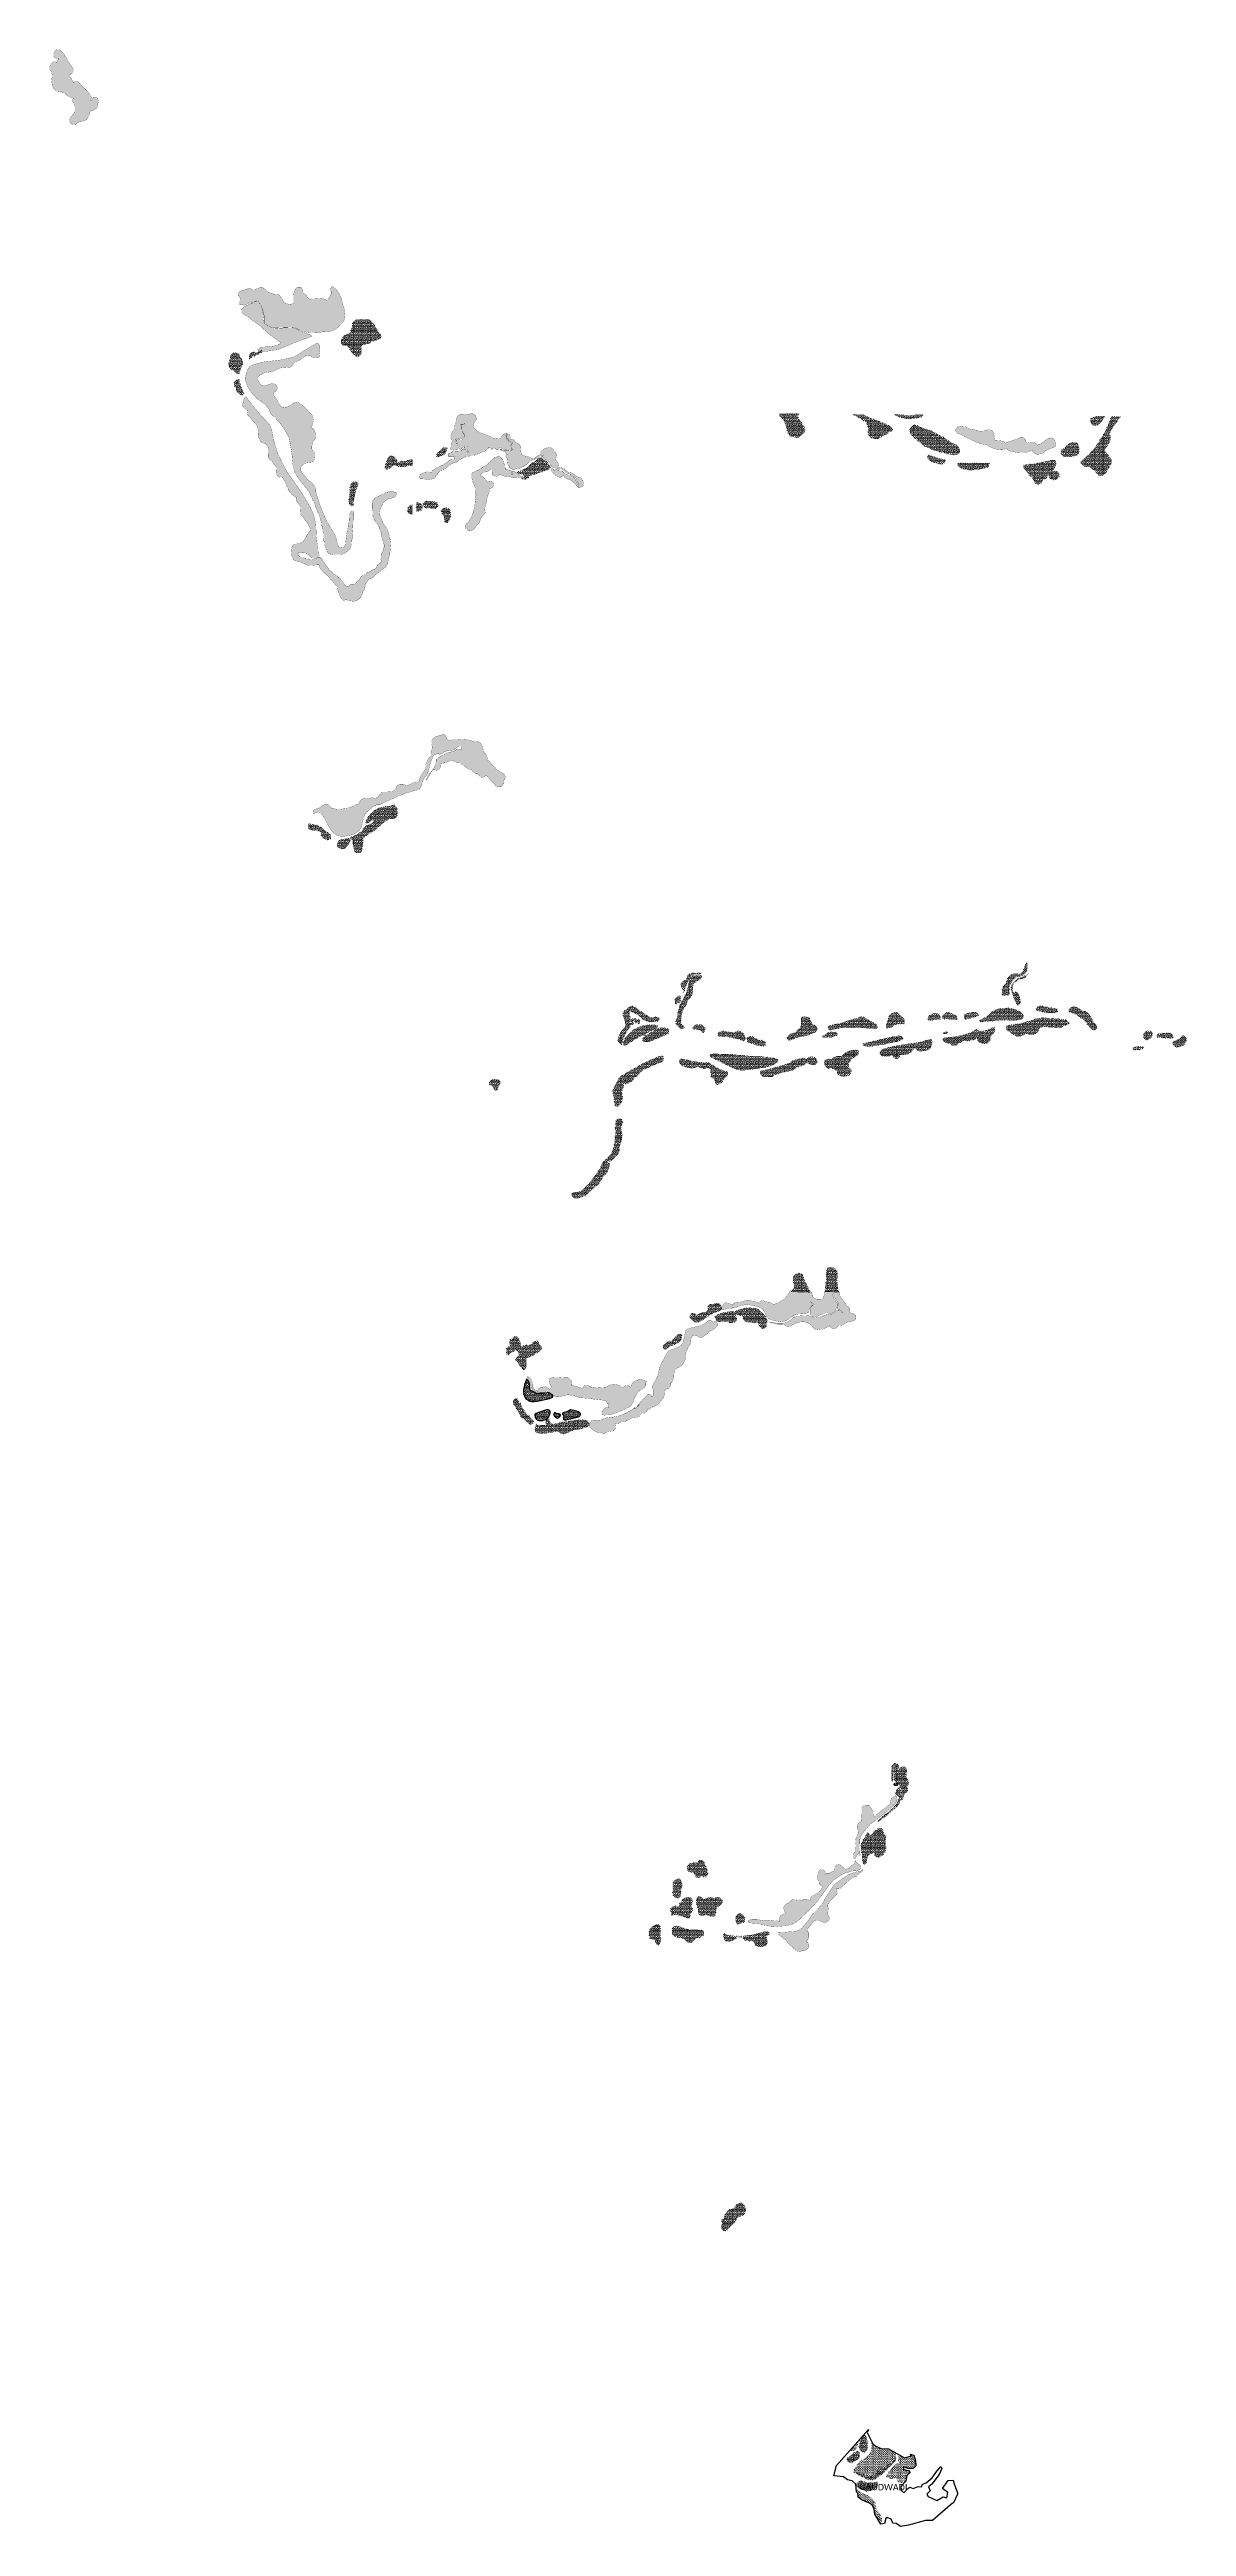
# Model space of a CAD drawing. Header units: metres. Extents: x 320779 to 338723, y 1791564 to 1830657.
import ezdxf

# ---------------------------------------------------------------- set-up
doc = ezdxf.new("R2010")
doc.units = ezdxf.units.M
for name, color, linetype in [('MANGROOVES', 112, 'Continuous'), ('village', 250, 'Continuous'), ('VILLAGE NAME', 250, 'Continuous')]:
    doc.layers.add(name, color=color, linetype=linetype)
pattern_1 = [(90, (0, 0), (-14.14213562, 14.14213562), [3.75, -24.53427126]), (45, (0, 0), (-14.14213562, 14.14213562), [3.75, -16.25]), (135, (0, 0), (-14.14213562, -14.14213562), [3.75, -16.25])]
pattern_2 = [(90, (0, 0), (-14.14213562, 14.14213562), [3.75, -24.53427126]), (45, (0, 0), (-14.14213562, 14.14213562), [3.75, -16.25]), (135, (0, 0), (-14.14213562, -14.14213562), [3.75, -16.25])]

msp = doc.modelspace()

# ---------------------------------------------------------------- texts
at = {"layer": 'VILLAGE NAME', "insert": (333561, 1792240), "char_height": 101.18, "attachment_point": 1, "rotation": 359.3742}
msp.add_mtext_dynamic_manual_height_columns('{\\fCalibri|b0|i0|c0|p34;GAUDWADI}', width=998.47, gutter_width=506, heights=[0], dxfattribs=at)

# ---------------------------------------------------------------- hatches: boundary and pattern name
at = {"layer": 'MANGROOVES'}
h = msp.add_hatch(dxfattribs=at)
h.set_pattern_fill('GRASS', color=256, scale=20)
h.set_pattern_definition(pattern_1)
h.paths.add_polyline_path([(320861, 1830631), (320875, 1830643), (320891, 1830653), (320909, 1830656), (320931, 1830655), (320965, 1830637), (320988, 1830610), (321012, 1830584), (321016, 1830563), (321011, 1830552), (321032, 1830543), (321044, 1830532), (321065, 1830478), (321107, 1830426), (321141, 1830369), (321151, 1830345), (321150, 1830320), (321143, 1830299), (321134, 1830280), (321112, 1830268), (321086, 1830256), (321156, 1830137), (321174, 1830148), (321198, 1830154), (321219, 1830155), (321234, 1830149), (321246, 1830134), (321288, 1830085), (321373, 1829999), (321416, 1829949), (321433, 1829918), (321441, 1829898), (321434, 1829877), (321421, 1829865), (321435, 1829850), (321456, 1829875), (321470, 1829900), (321484, 1829907), (321506, 1829908), (321522, 1829898), (321541, 1829882), (321550, 1829836), (321533, 1829756), (321523, 1829732), (321482, 1829703), (321439, 1829690), (321421, 1829687), (321403, 1829624), (321386, 1829590), (321372, 1829562), (321357, 1829549), (321342, 1829539), (321302, 1829524), (321275, 1829522), (321247, 1829518), (321200, 1829487), (321186, 1829473), (321160, 1829470), (321136, 1829474), (321120, 1829489), (321103, 1829508), (321095, 1829531), (321102, 1829569), (321117, 1829598), (321164, 1829650), (321181, 1829681), (321182, 1829703), (321182, 1829735), (321179, 1829771), (321148, 1829834), (321144, 1829862), (321149, 1829877), (321155, 1829887), (321117, 1829902), (321096, 1829909), (321060, 1829931), (321037, 1829950), (321026, 1829963), (320975, 1829987), (320894, 1829999), (320866, 1830023), (320836, 1830052), (320820, 1830102), (320813, 1830161), (320815, 1830196), (320824, 1830225), (320824, 1830248), (320807, 1830313), (320786, 1830330), (320781, 1830352), (320783, 1830381), (320788, 1830403), (320818, 1830440), (320835, 1830460), (320863, 1830468), (320886, 1830458), (320900, 1830451), (320922, 1830515), (320879, 1830521), (320850, 1830531), (320843, 1830556), (320844, 1830586), (320856, 1830614)])
h = msp.add_hatch(dxfattribs=at)
h.set_pattern_fill('GRASS', color=256, scale=20)
h.set_pattern_definition(pattern_1)
h.paths.add_polyline_path([(325440, 1826486), (325436, 1826526), (325429, 1826567), (325425, 1826587), (325409, 1826627), (325390, 1826712), (325370, 1826769), (325366, 1826777), (325346, 1826813), (325326, 1826842), (325318, 1826850), (325314, 1826854), (325282, 1826890), (325262, 1826907), (325244, 1826920), (325229, 1826906), (325219, 1826890), (325217, 1826873), (325224, 1826838), (325225, 1826810), (325221, 1826794), (325207, 1826764), (325175, 1826718), (325161, 1826704), (325151, 1826700), (325129, 1826714), (325096, 1826724), (325067, 1826729), (325013, 1826730), (324963, 1826725), (324911, 1826724), (324889, 1826717), (324868, 1826732), (324852, 1826739), (324822, 1826790), (324793, 1826807), (324780, 1826813), (324778, 1826850), (324766, 1826882), (324756, 1826898), (324739, 1826907), (324700, 1826907), (324689, 1826903), (324673, 1826892), (324657, 1826871), (324647, 1826847), (324637, 1826823), (324628, 1826791), (324627, 1826659), (324613, 1826645), (324592, 1826639), (324561, 1826636), (324524, 1826646), (324480, 1826666), (324462, 1826692), (324449, 1826726), (324401, 1826785), (324376, 1826799), (324349, 1826798), (324318, 1826797), (324201, 1826839), (324193, 1826866), (324177, 1826883), (324139, 1826900), (324109, 1826902), (324068, 1826888), (324016, 1826867), (323990, 1826866), (323965, 1826878), (323936, 1826888), (323900, 1826880), (323855, 1826866), (323816, 1826852), (323787, 1826841), (323771, 1826827), (323762, 1826805), (323756, 1826777), (323756, 1826767), (323769, 1826762), (323777, 1826750), (323780, 1826744), (323782, 1826741), (323787, 1826726), (323785, 1826711), (323785, 1826705), (323785, 1826697), (323785, 1826685), (323781, 1826673), (323777, 1826657), (323772, 1826637), (323784, 1826633), (323809, 1826632), (323833, 1826632), (323845, 1826624), (323857, 1826624), (323873, 1826628), (323881, 1826632), (323893, 1826640), (323905, 1826644), (323914, 1826648), (323926, 1826660), (323930, 1826660), (323938, 1826668), (323950, 1826668), (323962, 1826671), (323982, 1826671), (323990, 1826675), (323994, 1826679), (324003, 1826687), (324015, 1826687), (324019, 1826687), (324035, 1826687), (324051, 1826691), (324063, 1826687), (324079, 1826679), (324091, 1826666), (324103, 1826650), (324107, 1826642), (324111, 1826642), (324115, 1826630), (324127, 1826602), (324135, 1826573), (324143, 1826553), (324154, 1826513), (324162, 1826484), (324166, 1826464), (324166, 1826444), (324166, 1826424), (324165, 1826392), (324165, 1826367), (324173, 1826343), (324185, 1826327), (324201, 1826315), (324233, 1826298), (324265, 1826282), (324289, 1826274), (324318, 1826269), (324338, 1826269), (324350, 1826269), (324362, 1826269), (324374, 1826269), (324382, 1826269), (324410, 1826273), (324418, 1826273), (324439, 1826272), (324483, 1826276), (324527, 1826276), (324564, 1826279), (324588, 1826279), (324628, 1826271), (324664, 1826262), (324712, 1826238), (324757, 1826217), (324769, 1826213), (324789, 1826209), (324825, 1826201), (324837, 1826196), (324889, 1826188), (324938, 1826188), (324978, 1826191), (325010, 1826191), (325014, 1826191), (325030, 1826195), (325107, 1826202), (325159, 1826198), (325164, 1826198), (325172, 1826202), (325204, 1826210), (325224, 1826213), (325228, 1826217), (325248, 1826225), (325261, 1826229), (325277, 1826237), (325281, 1826237), (325293, 1826245), (325329, 1826269), (325358, 1826297), (325403, 1826341), (325427, 1826381), (325439, 1826421), (325444, 1826470)])
h = msp.add_hatch(dxfattribs=at)
h.set_pattern_fill('GRASS', color=256, scale=20)
h.set_pattern_definition(pattern_1)
h.paths.add_polyline_path([(324820, 1826096), (324828, 1826096), (324909, 1826127), (324921, 1826127), (324905, 1826148), (324885, 1826160), (324841, 1826172), (324797, 1826189), (324793, 1826189), (324785, 1826193), (324764, 1826201), (324756, 1826205), (324732, 1826213), (324716, 1826226), (324688, 1826238), (324656, 1826250), (324648, 1826255), (324644, 1826255), (324628, 1826263), (324600, 1826267), (324580, 1826267), (324555, 1826267), (324527, 1826264), (324495, 1826264), (324471, 1826264), (324451, 1826260), (324426, 1826260), (324394, 1826257), (324362, 1826253), (324346, 1826253), (324342, 1826253), (324334, 1826257), (324313, 1826257), (324305, 1826261), (324281, 1826266), (324273, 1826270), (324265, 1826274), (324241, 1826282), (324205, 1826303), (324189, 1826319), (324169, 1826335), (324161, 1826355), (324157, 1826376), (324153, 1826396), (324153, 1826412), (324158, 1826444), (324158, 1826460), (324154, 1826492), (324142, 1826517), (324138, 1826545), (324131, 1826573), (324119, 1826602), (324111, 1826626), (324095, 1826646), (324083, 1826662), (324079, 1826670), (324075, 1826675), (324055, 1826679), (324047, 1826679), (324035, 1826679), (324031, 1826679), (324027, 1826679), (324011, 1826675), (324011, 1826671), (324006, 1826667), (323994, 1826663), (323982, 1826655), (323962, 1826655), (323954, 1826651), (323942, 1826643), (323930, 1826635), (323913, 1826628), (323881, 1826613), (323852, 1826596), (323817, 1826565), (323811, 1826543), (323811, 1826510), (323820, 1826495), (323911, 1826439), (323998, 1826368), (324087, 1826309), (324236, 1826171), (324358, 1826084), (324431, 1826028), (324434, 1826019), (324416, 1826012), (324390, 1825999), (324359, 1825982), (324255, 1825971), (324209, 1825964), (324132, 1825962), (324100, 1825953), (324088, 1825940), (324060, 1825917), (324073, 1825905), (324073, 1825900), (324073, 1825896), (324073, 1825892), (324073, 1825888), (324064, 1825880), (324052, 1825876), (324056, 1825868), (324064, 1825872), (324085, 1825884), (324093, 1825888), (324101, 1825896), (324105, 1825900), (324109, 1825904), (324113, 1825904), (324113, 1825908), (324117, 1825908), (324121, 1825908), (324125, 1825908), (324129, 1825904), (324129, 1825900), (324129, 1825896), (324133, 1825896), (324133, 1825892), (324137, 1825892), (324141, 1825892), (324145, 1825892), (324149, 1825892), (324153, 1825896), (324157, 1825896), (324161, 1825896), (324165, 1825896), (324169, 1825896), (324181, 1825892), (324198, 1825895), (324202, 1825895), (324298, 1825907), (324327, 1825910), (324383, 1825922), (324428, 1825938), (324484, 1825962), (324561, 1825993), (324565, 1825997), (324674, 1826041)])
h = msp.add_hatch(dxfattribs=at)
h.set_pattern_fill('GRASS', color=256, scale=20)
h.set_pattern_definition(pattern_1)
h.paths.add_polyline_path([(325402, 1826106), (325423, 1826138), (325448, 1826154), (325503, 1826173), (325528, 1826180), (325538, 1826182), (325536, 1826230), (325546, 1826255), (325559, 1826265), (325553, 1826300), (325564, 1826352), (325585, 1826372), (325618, 1826389), (325671, 1826395), (325721, 1826395), (325744, 1826391), (325753, 1826389), (325788, 1826398), (325833, 1826390), (325864, 1826368), (325879, 1826348), (325895, 1826321), (325929, 1826269), (325950, 1826231), (325954, 1826208), (325948, 1826199), (325973, 1826191), (326009, 1826162), (326013, 1826125), (326009, 1826108), (325995, 1826096), (325955, 1826075), (325906, 1826059), (325884, 1826053), (325800, 1826010), (325749, 1826007), (325715, 1825993), (325695, 1825970), (325697, 1825942), (325697, 1825867), (325682, 1825827), (325659, 1825811), (325617, 1825813), (325552, 1825872), (325510, 1825945), (325486, 1825970), (325452, 1825989), (325411, 1825990), (325384, 1826015), (325382, 1826052), (325388, 1826081)])
h = msp.add_hatch(dxfattribs=at)
h.set_pattern_fill('GRASS', color=256, scale=20)
h.set_pattern_definition(pattern_1)
h.paths.add_polyline_path([(323813, 1825669), (323821, 1825681), (323833, 1825693), (323830, 1825730), (323818, 1825760), (323802, 1825784), (323783, 1825804), (323773, 1825812), (323778, 1825831), (323755, 1825854), (323726, 1825864), (323703, 1825867), (323674, 1825863), (323648, 1825844), (323634, 1825821), (323636, 1825764), (323619, 1825742), (323613, 1825715), (323609, 1825695), (323609, 1825672), (323624, 1825634), (323649, 1825611), (323667, 1825601), (323705, 1825569), (323720, 1825551), (323734, 1825544), (323751, 1825540), (323771, 1825540), (323771, 1825552), (323776, 1825572), (323784, 1825588), (323800, 1825625), (323809, 1825653)])
h = msp.add_hatch(dxfattribs=at)
h.set_pattern_fill('GRASS', color=256, scale=20)
h.set_pattern_definition(pattern_1)
h.paths.add_polyline_path([(324897, 1824695), (324906, 1824704), (324924, 1824727), (324938, 1824763), (324944, 1824812), (324943, 1824850), (324927, 1824882), (324902, 1824907), (324803, 1825017), (324740, 1825061), (324705, 1825086), (324682, 1825091), (324663, 1825089), (324644, 1825084), (324620, 1825073), (324607, 1825059), (324579, 1825036), (324549, 1825024), (324519, 1825014), (324488, 1825010), (324460, 1825013), (324431, 1825025), (324412, 1825045), (324381, 1825103), (324346, 1825165), (324324, 1825186), (324314, 1825223), (324319, 1825246), (324343, 1825261), (324368, 1825287), (324376, 1825324), (324363, 1825353), (324349, 1825369), (324337, 1825377), (324315, 1825383), (324292, 1825382), (324259, 1825378), (324196, 1825355), (324160, 1825350), (324128, 1825357), (324105, 1825377), (324062, 1825447), (324052, 1825464), (324059, 1825481), (324099, 1825518), (324155, 1825549), (324211, 1825562), (324293, 1825575), (324344, 1825593), (324390, 1825623), (324446, 1825635), (324519, 1825641), (324585, 1825646), (324610, 1825671), (324636, 1825710), (324725, 1825756), (324764, 1825777), (324789, 1825800), (324802, 1825809), (324827, 1825823), (324870, 1825828), (324902, 1825818), (324928, 1825802), (324957, 1825789), (324986, 1825788), (325010, 1825793), (325030, 1825802), (325040, 1825816), (325042, 1825841), (325041, 1825861), (325033, 1825901), (325048, 1825962), (325043, 1825988), (325023, 1826016), (325010, 1826024), (324952, 1825998), (324944, 1825994), (324920, 1825982), (324855, 1825938), (324815, 1825918), (324770, 1825887), (324733, 1825863), (324709, 1825847), (324685, 1825831), (324665, 1825823), (324636, 1825807), (324555, 1825788), (324495, 1825772), (324475, 1825764), (324224, 1825734), (324132, 1825723), (324051, 1825699), (324010, 1825687), (323958, 1825664), (323938, 1825652), (323925, 1825636), (323909, 1825612), (323897, 1825583), (323884, 1825539), (323876, 1825511), (323872, 1825487), (323871, 1825439), (323883, 1825398), (323895, 1825366), (323919, 1825313), (323978, 1825228), (324014, 1825191), (324054, 1825151), (324058, 1825147), (324114, 1825106), (324114, 1825102), (324184, 1825056), (324242, 1824981), (324267, 1824910), (324312, 1824866), (324316, 1824866), (324376, 1824805), (324420, 1824760), (324420, 1824756), (324456, 1824708), (324508, 1824627), (324524, 1824595), (324528, 1824591), (324548, 1824555), (324567, 1824502), (324579, 1824430), (324595, 1824329), (324606, 1824257), (324614, 1824164), (324621, 1824100), (324625, 1824080), (324633, 1824040), (324649, 1823987), (324693, 1823911), (324745, 1823834), (324836, 1823729), (324868, 1823684), (324896, 1823636), (324920, 1823584), (324936, 1823539), (324942, 1823539), (324948, 1823527), (324952, 1823515), (324960, 1823499), (324964, 1823495), (324964, 1823483), (324968, 1823479), (324968, 1823471), (324974, 1823459), (324976, 1823459), (324976, 1823447), (324980, 1823439), (324988, 1823430), (324987, 1823418), (324991, 1823410), (324991, 1823406), (324999, 1823398), (324999, 1823386), (325003, 1823378), (325015, 1823366), (325015, 1823350), (325023, 1823350), (325023, 1823338), (325031, 1823330), (325031, 1823314), (325043, 1823301), (325043, 1823277), (325047, 1823273), (325047, 1823261), (325055, 1823245), (325055, 1823233), (325063, 1823217), (325067, 1823213), (325067, 1823193), (325075, 1823185), (325074, 1823165), (325078, 1823156), (325078, 1823136), (325082, 1823132), (325082, 1823112), (325086, 1823104), (325086, 1823088), (325090, 1823080), (325090, 1823060), (325094, 1823052), (325094, 1823044), (325102, 1823016), (325106, 1823012), (325106, 1822983), (325110, 1822975), (325109, 1822903), (325113, 1822899), (325113, 1822887), (325117, 1822883), (325117, 1822871), (325121, 1822867), (325121, 1822851), (325125, 1822843), (325125, 1822831), (325133, 1822814), (325133, 1822798), (325137, 1822790), (325137, 1822782), (325145, 1822774), (325145, 1822762), (325153, 1822754), (325152, 1822742), (325156, 1822738), (325160, 1822734), (325164, 1822726), (325168, 1822722), (325184, 1822706), (325192, 1822701), (325196, 1822701), (325221, 1822693), (325225, 1822693), (325237, 1822689), (325249, 1822685), (325385, 1822684), (325397, 1822696), (325414, 1822696), (325414, 1822700), (325422, 1822700), (325430, 1822708), (325434, 1822708), (325442, 1822712), (325446, 1822716), (325454, 1822720), (325458, 1822724), (325474, 1822732), (325482, 1822740), (325486, 1822744), (325498, 1822748), (325502, 1822752), (325514, 1822764), (325514, 1822776), (325523, 1822784), (325527, 1822792), (325527, 1822804), (325535, 1822812), (325535, 1822840), (325543, 1822848), (325543, 1822872), (325551, 1822905), (325551, 1822921), (325556, 1822929), (325556, 1823021), (325560, 1823037), (325560, 1823069), (325565, 1823154), (325569, 1823158), (325569, 1823174), (325573, 1823222), (325577, 1823230), (325578, 1823282), (325582, 1823290), (325582, 1823343), (325578, 1823367), (325574, 1823379), (325553, 1823378), (325533, 1823366), (325512, 1823313), (325506, 1823209), (325494, 1823159), (325489, 1823102), (325474, 1823043), (325463, 1822958), (325455, 1822893), (325451, 1822842), (325433, 1822810), (325411, 1822795), (325376, 1822793), (325341, 1822809), (325322, 1822851), (325304, 1822946), (325275, 1823012), (325234, 1823081), (325167, 1823191), (325098, 1823340), (325039, 1823490), (324993, 1823638), (324983, 1823675), (324983, 1823705), (324972, 1823744), (324947, 1823783), (324909, 1823832), (324856, 1823865), (324810, 1823922), (324753, 1823986), (324739, 1824044), (324743, 1824065), (324761, 1824088), (324786, 1824110), (324815, 1824125), (324851, 1824135), (324883, 1824138), (324904, 1824140), (324934, 1824153), (324953, 1824180), (324965, 1824238), (324963, 1824279), (324952, 1824308), (324934, 1824328), (324918, 1824355), (324918, 1824381), (324926, 1824443), (324935, 1824473), (324963, 1824497), (324976, 1824522), (324980, 1824565), (324975, 1824603), (324964, 1824646), (324936, 1824677)])
h = msp.add_hatch(dxfattribs=at)
h.set_pattern_fill('GRASS', color=256, scale=20)
h.set_pattern_definition(pattern_1)
h.paths.add_polyline_path([(324052, 1825840), (324105, 1825868), (324129, 1825876), (324129, 1825884), (324129, 1825892), (324129, 1825896), (324129, 1825900), (324125, 1825900), (324125, 1825904), (324125, 1825908), (324121, 1825908), (324117, 1825908), (324117, 1825904), (324113, 1825900), (324109, 1825900), (324105, 1825896), (324101, 1825892), (324093, 1825884), (324080, 1825876), (324068, 1825872), (324060, 1825864), (324056, 1825864), (324052, 1825876), (324048, 1825876), (324040, 1825873), (324032, 1825873), (324028, 1825873), (324024, 1825873), (324020, 1825877), (324016, 1825881), (324016, 1825885), (324014, 1825890), (323971, 1825874), (323944, 1825852), (323933, 1825824), (323928, 1825799), (323927, 1825774), (323929, 1825762), (323952, 1825787), (323967, 1825797)])
h = msp.add_hatch(dxfattribs=at)
h.set_pattern_fill('GRASS', color=256, scale=20)
h.set_pattern_definition(pattern_1)
h.paths.add_polyline_path([(323786, 1825395), (323774, 1825419), (323775, 1825451), (323775, 1825458), (323766, 1825457), (323738, 1825449), (323726, 1825440), (323705, 1825419), (323695, 1825398), (323697, 1825345), (323714, 1825327), (323722, 1825311), (323724, 1825290), (323728, 1825266), (323743, 1825243), (323770, 1825225), (323800, 1825214), (323826, 1825210), (323846, 1825220), (323852, 1825229), (323841, 1825245), (323826, 1825282), (323814, 1825298), (323790, 1825375)])
h = msp.add_hatch(dxfattribs=at)
h.set_pattern_fill('GRASS', color=256, scale=20)
h.set_pattern_definition(pattern_1)
h.paths.add_polyline_path([(324296, 1824593), (324289, 1824642), (324273, 1824691), (324260, 1824716), (324248, 1824737), (324228, 1824761), (324212, 1824778), (324196, 1824798), (324131, 1824864), (324126, 1824868), (324046, 1824965), (324021, 1824994), (323973, 1825055), (323913, 1825132), (323883, 1825180), (323873, 1825173), (323856, 1825161), (323849, 1825141), (323841, 1825119), (323836, 1825097), (323831, 1825069), (323825, 1825035), (323855, 1824998), (323876, 1824988), (323891, 1824977), (323897, 1824967), (323910, 1824887), (323975, 1824812), (324009, 1824777), (324033, 1824747), (324057, 1824705), (324066, 1824671), (324083, 1824636), (324085, 1824619), (324077, 1824606), (324070, 1824589), (324072, 1824571), (324081, 1824554), (324083, 1824528), (324096, 1824494), (324112, 1824468), (324157, 1824444), (324188, 1824433), (324224, 1824395), (324240, 1824352), (324243, 1824319), (324231, 1824280), (324229, 1824250), (324230, 1824222), (324246, 1824194), (324287, 1824166), (324307, 1824133), (324329, 1824101), (324356, 1824075), (324369, 1824056), (324368, 1824035), (324361, 1824014), (324353, 1823988), (324370, 1823942), (324389, 1823913), (324413, 1823906), (324443, 1823905), (324458, 1823909), (324472, 1823874), (324498, 1823841), (324516, 1823785), (324542, 1823729), (324568, 1823674), (324611, 1823627), (324633, 1823611), (324657, 1823602), (324672, 1823588), (324672, 1823565), (324680, 1823526), (324720, 1823473), (324737, 1823443), (324739, 1823384), (324746, 1823315), (324781, 1823274), (324817, 1823227), (324859, 1823166), (324896, 1823084), (324892, 1823060), (324871, 1823033), (324846, 1823002), (324820, 1822951), (324792, 1822907), (324769, 1822887), (324730, 1822864), (324679, 1822854), (324652, 1822852), (324622, 1822831), (324608, 1822812), (324601, 1822787), (324594, 1822703), (324600, 1822668), (324610, 1822648), (324622, 1822623), (324633, 1822605), (324664, 1822586), (324694, 1822582), (324729, 1822571), (324843, 1822521), (324892, 1822516), (324929, 1822517), (324977, 1822522), (325030, 1822524), (325047, 1822472), (325095, 1822414), (325172, 1822347), (325260, 1822247), (325300, 1822199), (325330, 1822188), (325324, 1822149), (325341, 1822084), (325362, 1822041), (325372, 1822013), (325391, 1821987), (325407, 1821969), (325425, 1821965), (325451, 1821971), (325470, 1821972), (325494, 1821960), (325527, 1821956), (325560, 1821951), (325586, 1821949), (325625, 1821957), (325660, 1821982), (325691, 1822014), (325719, 1822075), (325717, 1822099), (325746, 1822119), (325769, 1822224), (325797, 1822265), (325819, 1822295), (325850, 1822310), (325881, 1822323), (325900, 1822341), (325919, 1822369), (325983, 1822409), (326044, 1822459), (326089, 1822493), (326107, 1822522), (326118, 1822545), (326124, 1822605), (326148, 1822682), (326153, 1822741), (326164, 1822866), (326155, 1822927), (326145, 1822956), (326137, 1822995), (326120, 1823055), (326107, 1823095), (326079, 1823129), (326041, 1823187), (326016, 1823250), (325992, 1823310), (325989, 1823354), (325998, 1823399), (326015, 1823442), (326039, 1823488), (326080, 1823537), (326125, 1823565), (326186, 1823580), (326204, 1823582), (326224, 1823593), (326246, 1823613), (326252, 1823635), (326249, 1823661), (326239, 1823672), (326223, 1823672), (326211, 1823676), (326129, 1823676), (326121, 1823672), (326108, 1823672), (326104, 1823668), (326100, 1823668), (326092, 1823664), (326084, 1823660), (326076, 1823660), (326072, 1823656), (326063, 1823652), (326059, 1823648), (326051, 1823648), (326047, 1823644), (326039, 1823640), (326035, 1823636), (326027, 1823636), (326018, 1823632), (326014, 1823628), (326010, 1823628), (326006, 1823624), (325994, 1823620), (325990, 1823616), (325965, 1823604), (325928, 1823592), (325924, 1823584), (325920, 1823584), (325916, 1823579), (325908, 1823571), (325904, 1823567), (325904, 1823563), (325900, 1823559), (325895, 1823555), (325891, 1823551), (325891, 1823547), (325887, 1823543), (325883, 1823539), (325883, 1823535), (325879, 1823527), (325879, 1823523), (325875, 1823514), (325875, 1823506), (325871, 1823498), (325870, 1823404), (325874, 1823396), (325878, 1823375), (325878, 1823318), (325882, 1823306), (325882, 1823294), (325886, 1823286), (325890, 1823277), (325890, 1823269), (325894, 1823265), (325894, 1823257), (325898, 1823249), (325898, 1823245), (325902, 1823241), (325902, 1823232), (325906, 1823228), (325914, 1823220), (325918, 1823216), (325918, 1823212), (325922, 1823208), (325926, 1823208), (325930, 1823204), (325930, 1823200), (325934, 1823195), (325938, 1823195), (325938, 1823191), (325942, 1823191), (325942, 1823187), (325946, 1823183), (325946, 1823179), (325950, 1823175), (325950, 1823171), (325954, 1823167), (325959, 1823159), (325963, 1823150), (325967, 1823146), (325967, 1823142), (325971, 1823138), (325971, 1823134), (325975, 1823130), (325979, 1823126), (325983, 1823118), (325983, 1823113), (325987, 1823105), (325987, 1823097), (325991, 1823093), (325991, 1823085), (325995, 1823077), (325995, 1823069), (325999, 1823064), (325999, 1823056), (326003, 1823052), (326003, 1823048), (326007, 1823048), (326007, 1823040), (326011, 1823036), (326015, 1823032), (326015, 1823028), (326019, 1823028), (326019, 1823003), (326023, 1822999), (326023, 1822962), (326027, 1822954), (326027, 1822950), (326031, 1822942), (326031, 1822934), (326035, 1822929), (326035, 1822921), (326039, 1822913), (326039, 1822905), (326043, 1822897), (326043, 1822893), (326047, 1822889), (326047, 1822884), (326051, 1822880), (326055, 1822872), (326055, 1822852), (326059, 1822848), (326059, 1822803), (326054, 1822795), (326054, 1822758), (326050, 1822754), (326046, 1822750), (326046, 1822746), (326042, 1822742), (326042, 1822737), (326038, 1822733), (326038, 1822729), (326034, 1822725), (326034, 1822721), (326030, 1822717), (326030, 1822713), (326025, 1822709), (326021, 1822705), (326021, 1822701), (326017, 1822697), (326017, 1822689), (326013, 1822689), (326013, 1822676), (326017, 1822668), (326021, 1822664), (326021, 1822660), (326025, 1822656), (326025, 1822639), (326021, 1822635), (326017, 1822627), (326013, 1822623), (326009, 1822615), (326009, 1822607), (326013, 1822599), (326013, 1822595), (326017, 1822591), (326017, 1822578), (326012, 1822570), (326012, 1822566), (326008, 1822562), (326004, 1822558), (326004, 1822554), (326000, 1822554), (325996, 1822550), (325992, 1822546), (325988, 1822546), (325984, 1822542), (325980, 1822538), (325967, 1822538), (325963, 1822530), (325959, 1822526), (325955, 1822521), (325955, 1822517), (325951, 1822513), (325951, 1822509), (325947, 1822505), (325947, 1822497), (325943, 1822493), (325938, 1822489), (325938, 1822481), (325934, 1822477), (325930, 1822468), (325926, 1822469), (325922, 1822464), (325918, 1822460), (325914, 1822456), (325906, 1822456), (325893, 1822450), (325893, 1822448), (325885, 1822448), (325881, 1822444), (325873, 1822444), (325873, 1822440), (325869, 1822440), (325861, 1822436), (325861, 1822432), (325856, 1822432), (325852, 1822428), (325848, 1822428), (325844, 1822424), (325840, 1822424), (325836, 1822420), (325832, 1822416), (325828, 1822416), (325824, 1822412), (325815, 1822412), (325811, 1822408), (325803, 1822408), (325799, 1822404), (325795, 1822404), (325791, 1822400), (325787, 1822396), (325783, 1822392), (325775, 1822388), (325770, 1822384), (325766, 1822380), (325762, 1822376), (325754, 1822371), (325750, 1822367), (325738, 1822361), (325738, 1822359), (325729, 1822359), (325725, 1822355), (325721, 1822355), (325717, 1822351), (325713, 1822351), (325713, 1822347), (325709, 1822347), (325705, 1822343), (325697, 1822335), (325692, 1822327), (325688, 1822323), (325688, 1822315), (325684, 1822315), (325684, 1822311), (325680, 1822307), (325680, 1822302), (325676, 1822302), (325676, 1822298), (325672, 1822294), (325668, 1822290), (325668, 1822286), (325664, 1822286), (325660, 1822282), (325655, 1822282), (325651, 1822278), (325647, 1822274), (325643, 1822274), (325639, 1822270), (325635, 1822266), (325631, 1822266), (325631, 1822262), (325627, 1822258), (325627, 1822254), (325623, 1822250), (325619, 1822246), (325619, 1822242), (325614, 1822233), (325610, 1822229), (325602, 1822225), (325602, 1822221), (325598, 1822221), (325594, 1822217), (325586, 1822217), (325582, 1822213), (325529, 1822213), (325520, 1822205), (325520, 1822201), (325516, 1822197), (325512, 1822193), (325508, 1822189), (325504, 1822185), (325496, 1822185), (325496, 1822181), (325479, 1822181), (325463, 1822189), (325459, 1822189), (325455, 1822193), (325451, 1822193), (325447, 1822198), (325439, 1822206), (325435, 1822210), (325435, 1822214), (325431, 1822218), (325431, 1822222), (325426, 1822226), (325427, 1822230), (325422, 1822239), (325418, 1822239), (325418, 1822243), (325414, 1822247), (325410, 1822251), (325406, 1822255), (325398, 1822263), (325398, 1822267), (325390, 1822271), (325390, 1822275), (325386, 1822276), (325382, 1822280), (325378, 1822288), (325374, 1822292), (325374, 1822296), (325370, 1822300), (325370, 1822304), (325366, 1822308), (325362, 1822312), (325358, 1822317), (325354, 1822321), (325349, 1822321), (325341, 1822325), (325341, 1822329), (325337, 1822329), (325333, 1822333), (325329, 1822333), (325325, 1822337), (325325, 1822341), (325317, 1822345), (325313, 1822349), (325309, 1822349), (325309, 1822354), (325305, 1822354), (325301, 1822358), (325297, 1822362), (325293, 1822366), (325284, 1822370), (325276, 1822374), (325272, 1822378), (325268, 1822378), (325264, 1822382), (325260, 1822387), (325256, 1822391), (325252, 1822391), (325244, 1822399), (325240, 1822403), (325236, 1822407), (325232, 1822411), (325227, 1822415), (325223, 1822415), (325223, 1822419), (325215, 1822424), (325215, 1822428), (325207, 1822432), (325207, 1822436), (325203, 1822436), (325195, 1822444), (325191, 1822448), (325187, 1822456), (325183, 1822460), (325183, 1822465), (325171, 1822481), (325163, 1822489), (325163, 1822493), (325158, 1822493), (325159, 1822497), (325154, 1822501), (325150, 1822506), (325146, 1822510), (325146, 1822514), (325142, 1822518), (325138, 1822522), (325138, 1822526), (325134, 1822530), (325130, 1822530), (325126, 1822534), (325126, 1822538), (325122, 1822542), (325118, 1822547), (325114, 1822559), (325110, 1822563), (325106, 1822571), (325102, 1822575), (325098, 1822579), (325098, 1822583), (325094, 1822588), (325094, 1822592), (325090, 1822596), (325082, 1822604), (325082, 1822608), (325077, 1822612), (325069, 1822620), (325065, 1822624), (325065, 1822629), (325061, 1822633), (325061, 1822637), (325057, 1822637), (325049, 1822645), (325033, 1822645), (325029, 1822641), (325025, 1822641), (325020, 1822637), (325008, 1822637), (325008, 1822633), (325000, 1822633), (324996, 1822629), (324984, 1822629), (324980, 1822625), (324959, 1822625), (324955, 1822621), (324951, 1822621), (324947, 1822617), (324943, 1822617), (324943, 1822613), (324935, 1822613), (324926, 1822605), (324898, 1822605), (324894, 1822609), (324881, 1822609), (324877, 1822613), (324869, 1822613), (324869, 1822617), (324861, 1822617), (324857, 1822622), (324845, 1822622), (324841, 1822626), (324828, 1822626), (324824, 1822630), (324808, 1822630), (324800, 1822634), (324788, 1822634), (324784, 1822638), (324763, 1822638), (324759, 1822643), (324747, 1822643), (324747, 1822647), (324743, 1822647), (324735, 1822651), (324731, 1822655), (324727, 1822655), (324722, 1822659), (324718, 1822663), (324710, 1822671), (324706, 1822680), (324702, 1822684), (324702, 1822688), (324698, 1822692), (324698, 1822700), (324702, 1822704), (324702, 1822708), (324706, 1822712), (324711, 1822716), (324715, 1822720), (324719, 1822720), (324723, 1822724), (324768, 1822724), (324772, 1822720), (324792, 1822720), (324792, 1822716), (324800, 1822716), (324804, 1822712), (324813, 1822712), (324817, 1822708), (324821, 1822703), (324829, 1822699), (324837, 1822699), (324841, 1822695), (324845, 1822695), (324853, 1822691), (324853, 1822687), (324857, 1822687), (324861, 1822683), (324870, 1822679), (324874, 1822679), (324874, 1822675), (324878, 1822670), (324882, 1822666), (324882, 1822662), (324886, 1822662), (324894, 1822654), (324898, 1822650), (324902, 1822646), (324906, 1822646), (324914, 1822638), (324918, 1822638), (324922, 1822633), (324967, 1822633), (324971, 1822637), (324992, 1822637), (324996, 1822641), (325012, 1822641), (325016, 1822645), (325025, 1822645), (325025, 1822649), (325029, 1822653), (325033, 1822657), (325033, 1822666), (325037, 1822670), (325037, 1822698), (325033, 1822702), (325033, 1822706), (325029, 1822710), (325029, 1822715), (325025, 1822719), (325025, 1822727), (325021, 1822731), (325021, 1822735), (325017, 1822739), (325017, 1822784), (325013, 1822804), (325009, 1822817), (325001, 1822870), (325001, 1822878), (324990, 1822968), (324986, 1823070), (324983, 1823156), (324959, 1823270), (324935, 1823340), (324902, 1823414), (324842, 1823524), (324789, 1823614), (324724, 1823713), (324664, 1823799), (324550, 1823959), (324522, 1824000), (324473, 1824094), (324421, 1824196), (324376, 1824291), (324352, 1824368), (324324, 1824467), (324328, 1824450), (324316, 1824491), (324308, 1824536)])
h = msp.add_hatch(dxfattribs=at)
h.set_pattern_fill('GRASS', color=256, scale=20)
h.set_pattern_definition(pattern_1)
h.paths.add_polyline_path([(328067, 1824429), (328071, 1824429), (328071, 1824433), (328075, 1824433), (328075, 1824437), (328079, 1824437), (328079, 1824441), (328083, 1824441), (328083, 1824445), (328079, 1824445), (328079, 1824449), (328079, 1824453), (328075, 1824453), (328071, 1824453), (328067, 1824453), (328063, 1824453), (328063, 1824449), (328059, 1824449), (328055, 1824449), (328055, 1824453), (328051, 1824453), (328051, 1824457), (328047, 1824458), (328047, 1824462), (328043, 1824462), (328039, 1824462), (328039, 1824466), (328035, 1824466), (328031, 1824466), (328031, 1824470), (328027, 1824474), (328027, 1824478), (328023, 1824478), (328019, 1824482), (328019, 1824486), (328015, 1824490), (328011, 1824494), (328007, 1824498), (328003, 1824502), (327999, 1824506), (327995, 1824510), (327995, 1824515), (327995, 1824519), (327995, 1824523), (327995, 1824527), (327995, 1824531), (327995, 1824535), (327995, 1824539), (327995, 1824543), (327991, 1824547), (327987, 1824551), (327983, 1824551), (327979, 1824555), (327975, 1824559), (327975, 1824563), (327975, 1824567), (327975, 1824571), (327975, 1824575), (327979, 1824575), (327979, 1824579), (327983, 1824579), (327987, 1824579), (327987, 1824583), (327991, 1824587), (327995, 1824587), (327995, 1824591), (327999, 1824591), (328003, 1824591), (328003, 1824596), (327977, 1824600), (327959, 1824595), (327947, 1824583), (327922, 1824561), (327899, 1824527), (327870, 1824515), (327831, 1824519), (327798, 1824512), (327783, 1824524), (327734, 1824550), (327642, 1824581), (327556, 1824617), (327495, 1824670), (327471, 1824696), (327464, 1824720), (327467, 1824737), (327481, 1824763), (327502, 1824797), (327514, 1824818), (327512, 1824845), (327506, 1824879), (327482, 1824895), (327460, 1824906), (327426, 1824908), (327402, 1824899), (327357, 1824890), (327326, 1824895), (327295, 1824906), (327253, 1824899), (327227, 1824882), (327206, 1824855), (327198, 1824818), (327206, 1824784), (327194, 1824775), (327178, 1824752), (327177, 1824720), (327171, 1824665), (327138, 1824630), (327120, 1824587), (327110, 1824560), (327109, 1824535), (327117, 1824512), (327127, 1824490), (327141, 1824478), (327134, 1824471), (327123, 1824445), (327116, 1824426), (327116, 1824388), (327116, 1824380), (327112, 1824376), (327112, 1824352), (327120, 1824343), (327136, 1824343), (327140, 1824339), (327148, 1824335), (327156, 1824335), (327160, 1824331), (327185, 1824331), (327193, 1824335), (327197, 1824335), (327201, 1824339), (327209, 1824339), (327213, 1824343), (327217, 1824343), (327217, 1824347), (327221, 1824347), (327221, 1824355), (327225, 1824355), (327225, 1824367), (327229, 1824367), (327230, 1824395), (327226, 1824395), (327226, 1824403), (327222, 1824403), (327222, 1824411), (327218, 1824415), (327218, 1824419), (327214, 1824424), (327210, 1824428), (327210, 1824436), (327206, 1824436), (327206, 1824440), (327202, 1824440), (327202, 1824444), (327198, 1824444), (327198, 1824448), (327194, 1824448), (327194, 1824452), (327190, 1824452), (327190, 1824460), (327186, 1824464), (327186, 1824472), (327182, 1824476), (327182, 1824497), (327186, 1824497), (327186, 1824501), (327190, 1824501), (327194, 1824505), (327202, 1824504), (327202, 1824509), (327206, 1824508), (327206, 1824513), (327210, 1824513), (327214, 1824517), (327227, 1824516), (327235, 1824520), (327251, 1824520), (327255, 1824516), (327267, 1824516), (327267, 1824512), (327283, 1824512), (327287, 1824516), (327291, 1824520), (327295, 1824520), (327295, 1824524), (327299, 1824524), (327303, 1824528), (327303, 1824532), (327307, 1824532), (327308, 1824536), (327312, 1824540), (327312, 1824552), (327316, 1824556), (327316, 1824580), (327312, 1824584), (327312, 1824589), (327308, 1824593), (327308, 1824601), (327304, 1824601), (327304, 1824605), (327300, 1824609), (327300, 1824613), (327296, 1824613), (327292, 1824625), (327288, 1824629), (327288, 1824633), (327284, 1824637), (327284, 1824657), (327280, 1824658), (327280, 1824682), (327276, 1824682), (327276, 1824690), (327272, 1824690), (327273, 1824718), (327273, 1824722), (327269, 1824726), (327269, 1824738), (327305, 1824738), (327305, 1824742), (327313, 1824742), (327317, 1824746), (327321, 1824746), (327321, 1824750), (327325, 1824750), (327325, 1824758), (327329, 1824758), (327333, 1824754), (327329, 1824754), (327329, 1824746), (327325, 1824742), (327321, 1824742), (327321, 1824738), (327309, 1824738), (327305, 1824734), (327281, 1824734), (327277, 1824730), (327277, 1824726), (327273, 1824726), (327273, 1824722), (327273, 1824718), (327277, 1824718), (327276, 1824694), (327280, 1824694), (327280, 1824686), (327284, 1824686), (327284, 1824674), (327288, 1824670), (327288, 1824641), (327292, 1824641), (327292, 1824633), (327296, 1824629), (327296, 1824625), (327300, 1824625), (327300, 1824621), (327304, 1824617), (327304, 1824613), (327308, 1824609), (327308, 1824605), (327312, 1824605), (327312, 1824601), (327316, 1824597), (327316, 1824593), (327320, 1824593), (327320, 1824588), (327324, 1824588), (327324, 1824540), (327320, 1824540), (327320, 1824528), (327316, 1824524), (327315, 1824520), (327311, 1824520), (327311, 1824516), (327307, 1824516), (327307, 1824512), (327303, 1824512), (327303, 1824508), (327299, 1824508), (327299, 1824504), (327291, 1824504), (327291, 1824500), (327263, 1824500), (327263, 1824504), (327255, 1824504), (327255, 1824508), (327247, 1824508), (327247, 1824512), (327235, 1824512), (327230, 1824508), (327222, 1824508), (327222, 1824504), (327214, 1824504), (327214, 1824500), (327206, 1824500), (327202, 1824492), (327202, 1824488), (327198, 1824488), (327198, 1824476), (327202, 1824472), (327202, 1824464), (327206, 1824464), (327206, 1824456), (327210, 1824456), (327210, 1824452), (327214, 1824448), (327214, 1824444), (327218, 1824440), (327218, 1824436), (327222, 1824436), (327222, 1824432), (327226, 1824432), (327226, 1824427), (327230, 1824427), (327230, 1824423), (327234, 1824419), (327234, 1824415), (327238, 1824415), (327238, 1824407), (327242, 1824407), (327242, 1824395), (327246, 1824391), (327246, 1824363), (327250, 1824359), (327250, 1824355), (327254, 1824350), (327258, 1824346), (327262, 1824346), (327266, 1824342), (327278, 1824342), (327278, 1824346), (327282, 1824350), (327282, 1824358), (327286, 1824358), (327286, 1824366), (327290, 1824366), (327294, 1824370), (327298, 1824370), (327298, 1824374), (327302, 1824374), (327306, 1824378), (327314, 1824386), (327314, 1824390), (327319, 1824390), (327323, 1824394), (327327, 1824394), (327327, 1824398), (327331, 1824398), (327335, 1824402), (327339, 1824402), (327343, 1824406), (327355, 1824406), (327355, 1824410), (327375, 1824410), (327379, 1824406), (327379, 1824402), (327375, 1824398), (327371, 1824398), (327359, 1824394), (327335, 1824394), (327335, 1824390), (327331, 1824390), (327327, 1824386), (327327, 1824382), (327323, 1824382), (327322, 1824374), (327326, 1824370), (327326, 1824366), (327330, 1824366), (327334, 1824362), (327339, 1824362), (327343, 1824358), (327355, 1824358), (327359, 1824354), (327363, 1824354), (327367, 1824350), (327371, 1824350), (327375, 1824345), (327379, 1824341), (327379, 1824329), (327383, 1824329), (327383, 1824321), (327387, 1824317), (327387, 1824301), (327382, 1824297), (327378, 1824297), (327374, 1824301), (327375, 1824321), (327371, 1824325), (327371, 1824329), (327367, 1824333), (327363, 1824337), (327359, 1824337), (327355, 1824342), (327351, 1824346), (327342, 1824346), (327342, 1824350), (327330, 1824350), (327326, 1824354), (327310, 1824354), (327310, 1824350), (327302, 1824350), (327302, 1824346), (327298, 1824346), (327298, 1824342), (327294, 1824342), (327286, 1824334), (327282, 1824334), (327282, 1824330), (327270, 1824330), (327270, 1824326), (327237, 1824326), (327237, 1824322), (327229, 1824322), (327225, 1824318), (327217, 1824318), (327213, 1824314), (327148, 1824315), (327144, 1824311), (327136, 1824307), (327132, 1824307), (327128, 1824303), (327120, 1824303), (327116, 1824299), (327108, 1824295), (327104, 1824295), (327095, 1824291), (327095, 1824287), (327087, 1824287), (327083, 1824283), (327079, 1824275), (327075, 1824271), (327075, 1824267), (327071, 1824259), (327071, 1824247), (327079, 1824230), (327119, 1824230), (327127, 1824226), (327135, 1824226), (327139, 1824230), (327164, 1824230), (327172, 1824222), (327171, 1824197), (327163, 1824189), (327131, 1824190), (327127, 1824186), (327115, 1824186), (327111, 1824182), (327103, 1824182), (327103, 1824178), (327099, 1824178), (327095, 1824174), (327086, 1824170), (327082, 1824166), (327078, 1824166), (327078, 1824162), (327070, 1824154), (327066, 1824150), (327058, 1824146), (327054, 1824146), (327050, 1824142), (327046, 1824138), (327042, 1824134), (327038, 1824134), (327029, 1824126), (327025, 1824126), (327021, 1824122), (327017, 1824118), (327013, 1824118), (327009, 1824114), (326993, 1824106), (326989, 1824106), (326981, 1824098), (326973, 1824098), (326969, 1824094), (326964, 1824090), (326956, 1824086), (326952, 1824086), (326948, 1824082), (326940, 1824082), (326936, 1824078), (326928, 1824074), (326924, 1824070), (326920, 1824070), (326916, 1824066), (326912, 1824066), (326908, 1824062), (326904, 1824062), (326900, 1824058), (326896, 1824058), (326891, 1824054), (326887, 1824054), (326883, 1824050), (326879, 1824050), (326875, 1824042), (326867, 1824038), (326859, 1824034), (326855, 1824030), (326851, 1824030), (326851, 1824026), (326847, 1824026), (326843, 1824022), (326839, 1824022), (326835, 1824018), (326831, 1824014), (326826, 1824014), (326822, 1824010), (326810, 1824006), (326810, 1824002), (326810, 1823998), (326810, 1823994), (326810, 1823986), (326806, 1823986), (326802, 1823982), (326798, 1823982), (326794, 1823982), (326790, 1823982), (326786, 1823986), (326782, 1823990), (326778, 1823990), (326774, 1823994), (326770, 1823994), (326766, 1823994), (326762, 1823994), (326754, 1823994), (326749, 1823994), (326745, 1823995), (326741, 1823995), (326737, 1823995), (326733, 1823995), (326729, 1823991), (326725, 1823991), (326721, 1823987), (326713, 1823987), (326709, 1823987), (326705, 1823983), (326701, 1823983), (326697, 1823983), (326693, 1823979), (326689, 1823979), (326685, 1823979), (326681, 1823975), (326677, 1823975), (326673, 1823971), (326668, 1823967), (326664, 1823967), (326652, 1823963), (326640, 1823955), (326636, 1823951), (326628, 1823951), (326624, 1823947), (326620, 1823939), (326616, 1823935), (326616, 1823931), (326611, 1823923), (326611, 1823919), (326611, 1823911), (326611, 1823907), (326611, 1823903), (326611, 1823898), (326615, 1823894), (326615, 1823890), (326619, 1823890), (326623, 1823890), (326627, 1823886), (326631, 1823886), (326635, 1823886), (326639, 1823882), (326648, 1823882), (326652, 1823882), (326656, 1823882), (326660, 1823882), (326668, 1823882), (326676, 1823878), (326684, 1823878), (326688, 1823878), (326692, 1823878), (326696, 1823878), (326700, 1823874), (326708, 1823873), (326712, 1823873), (326716, 1823869), (326724, 1823869), (326728, 1823865), (326732, 1823865), (326753, 1823869), (326809, 1823877), (326834, 1823885), (326862, 1823893), (326862, 1823897), (326862, 1823901), (326866, 1823905), (326866, 1823909), (326866, 1823913), (326870, 1823917), (326870, 1823921), (326874, 1823921), (326874, 1823925), (326878, 1823933), (326882, 1823933), (326882, 1823937), (326887, 1823941), (326891, 1823945), (326895, 1823949), (326899, 1823953), (326903, 1823957), (326903, 1823961), (326907, 1823965), (326907, 1823969), (326911, 1823973), (326915, 1823977), (326919, 1823981), (326923, 1823985), (326927, 1823989), (326931, 1823993), (326931, 1823997), (326935, 1823997), (326936, 1824001), (326940, 1824001), (326940, 1824005), (326944, 1824005), (326948, 1824009), (326952, 1824013), (326956, 1824013), (326960, 1824013), (326964, 1824017), (326968, 1824017), (326972, 1824021), (326976, 1824021), (326980, 1824025), (326992, 1824029), (326996, 1824029), (326996, 1824033), (327000, 1824033), (327005, 1824037), (327009, 1824037), (327013, 1824041), (327017, 1824041), (327021, 1824045), (327025, 1824045), (327029, 1824045), (327033, 1824049), (327037, 1824049), (327037, 1824053), (327041, 1824053), (327041, 1824057), (327045, 1824057), (327045, 1824061), (327049, 1824061), (327053, 1824065), (327057, 1824069), (327061, 1824073), (327065, 1824077), (327070, 1824081), (327086, 1824089), (327086, 1824093), (327090, 1824093), (327094, 1824097), (327098, 1824101), (327102, 1824101), (327102, 1824105), (327106, 1824105), (327106, 1824109), (327110, 1824109), (327110, 1824113), (327114, 1824113), (327118, 1824117), (327122, 1824121), (327126, 1824121), (327131, 1824125), (327135, 1824125), (327139, 1824129), (327143, 1824129), (327151, 1824129), (327159, 1824133), (327163, 1824133), (327167, 1824133), (327171, 1824133), (327175, 1824133), (327179, 1824133), (327183, 1824133), (327187, 1824137), (327191, 1824137), (327195, 1824137), (327195, 1824141), (327199, 1824141), (327203, 1824145), (327207, 1824145), (327208, 1824149), (327212, 1824149), (327212, 1824153), (327216, 1824157), (327220, 1824157), (327224, 1824161), (327228, 1824165), (327232, 1824165), (327236, 1824169), (327240, 1824169), (327244, 1824173), (327248, 1824177), (327252, 1824181), (327256, 1824181), (327256, 1824185), (327260, 1824189), (327264, 1824189), (327268, 1824193), (327273, 1824193), (327277, 1824197), (327281, 1824197), (327285, 1824197), (327289, 1824201), (327297, 1824200), (327297, 1824205), (327301, 1824205), (327301, 1824209), (327305, 1824209), (327305, 1824213), (327309, 1824213), (327313, 1824217), (327317, 1824221), (327321, 1824221), (327325, 1824220), (327329, 1824225), (327333, 1824224), (327337, 1824224), (327342, 1824228), (327346, 1824228), (327350, 1824228), (327354, 1824232), (327358, 1824232), (327362, 1824232), (327366, 1824232), (327374, 1824232), (327378, 1824232), (327382, 1824232), (327386, 1824232), (327390, 1824232), (327390, 1824236), (327394, 1824236), (327398, 1824236), (327402, 1824236), (327402, 1824240), (327406, 1824240), (327410, 1824240), (327414, 1824244), (327418, 1824244), (327423, 1824248), (327427, 1824248), (327431, 1824248), (327435, 1824248), (327439, 1824248), (327443, 1824248), (327447, 1824248), (327451, 1824248), (327455, 1824248), (327459, 1824252), (327463, 1824252), (327467, 1824252), (327471, 1824252), (327475, 1824252), (327479, 1824256), (327483, 1824256), (327487, 1824256), (327491, 1824256), (327491, 1824260), (327495, 1824260), (327504, 1824264), (327512, 1824268), (327516, 1824268), (327520, 1824268), (327520, 1824272), (327524, 1824272), (327528, 1824271), (327532, 1824276), (327536, 1824275), (327540, 1824275), (327544, 1824279), (327548, 1824279), (327552, 1824279), (327556, 1824283), (327560, 1824283), (327564, 1824283), (327564, 1824287), (327568, 1824287), (327572, 1824287), (327576, 1824291), (327581, 1824291), (327585, 1824295), (327589, 1824295), (327593, 1824299), (327597, 1824299), (327601, 1824303), (327605, 1824303), (327609, 1824303), (327621, 1824307), (327625, 1824307), (327629, 1824311), (327633, 1824311), (327637, 1824311), (327637, 1824315), (327641, 1824315), (327645, 1824319), (327649, 1824319), (327654, 1824323), (327658, 1824323), (327662, 1824327), (327666, 1824331), (327670, 1824331), (327670, 1824335), (327674, 1824335), (327674, 1824339), (327678, 1824339), (327678, 1824343), (327682, 1824343), (327682, 1824347), (327686, 1824347), (327690, 1824351), (327690, 1824355), (327694, 1824355), (327698, 1824359), (327698, 1824363), (327702, 1824367), (327706, 1824367), (327706, 1824371), (327711, 1824371), (327711, 1824375), (327715, 1824375), (327719, 1824375), (327723, 1824375), (327727, 1824375), (327731, 1824375), (327731, 1824371), (327735, 1824371), (327739, 1824367), (327743, 1824363), (327747, 1824363), (327747, 1824359), (327751, 1824355), (327755, 1824351), (327759, 1824351), (327763, 1824351), (327771, 1824350), (327771, 1824355), (327775, 1824354), (327775, 1824359), (327779, 1824359), (327779, 1824363), (327783, 1824367), (327783, 1824371), (327787, 1824375), (327787, 1824379), (327791, 1824379), (327795, 1824379), (327795, 1824375), (327803, 1824370), (327808, 1824366), (327812, 1824362), (327816, 1824358), (327820, 1824354), (327824, 1824354), (327828, 1824350), (327832, 1824350), (327832, 1824346), (327836, 1824346), (327840, 1824346), (327844, 1824346), (327848, 1824346), (327852, 1824346), (327856, 1824346), (327860, 1824350), (327864, 1824350), (327864, 1824354), (327868, 1824358), (327868, 1824362), (327872, 1824362), (327872, 1824366), (327876, 1824366), (327876, 1824370), (327880, 1824370), (327880, 1824374), (327884, 1824374), (327888, 1824374), (327892, 1824374), (327896, 1824374), (327901, 1824374), (327901, 1824370), (327905, 1824370), (327909, 1824370), (327909, 1824366), (327913, 1824366), (327913, 1824362), (327917, 1824361), (327921, 1824357), (327925, 1824357), (327929, 1824357), (327933, 1824357), (327933, 1824353), (327937, 1824353), (327941, 1824353), (327945, 1824353), (327945, 1824349), (327949, 1824349), (327953, 1824349), (327957, 1824345), (327961, 1824345), (327965, 1824345), (327969, 1824345), (327973, 1824345), (327973, 1824349), (327977, 1824349), (327981, 1824349), (327985, 1824349), (327985, 1824353), (327989, 1824353), (327989, 1824349), (327989, 1824345), (327993, 1824345), (327993, 1824341), (327997, 1824341), (327997, 1824337), (328001, 1824337), (328005, 1824337), (328009, 1824337), (328013, 1824336), (328017, 1824336), (328022, 1824336), (328026, 1824336), (328030, 1824332), (328034, 1824332), (328038, 1824332), (328042, 1824332), (328046, 1824332), (328050, 1824332), (328054, 1824332), (328058, 1824332), (328058, 1824336), (328062, 1824336), (328066, 1824336), (328070, 1824336), (328070, 1824340), (328070, 1824344), (328074, 1824348), (328074, 1824352), (328074, 1824356), (328074, 1824360), (328074, 1824364), (328074, 1824368), (328070, 1824372), (328066, 1824381), (328062, 1824385), (328062, 1824389), (328062, 1824393), (328058, 1824397), (328058, 1824401), (328058, 1824405), (328054, 1824405), (328054, 1824409), (328059, 1824413), (328059, 1824417), (328063, 1824417), (328063, 1824421), (328063, 1824425), (328067, 1824425)])
h = msp.add_hatch(dxfattribs=at)
h.set_pattern_fill('GRASS', color=256, scale=20)
h.set_pattern_definition(pattern_1)
h.paths.add_polyline_path([(332427, 1824636), (332451, 1824571), (332464, 1824555), (332497, 1824543), (332524, 1824542), (332532, 1824543), (332547, 1824536), (332576, 1824531), (332602, 1824538), (332628, 1824560), (332659, 1824585), (332694, 1824615), (332705, 1824650), (332701, 1824680), (332677, 1824709), (332672, 1824736), (332641, 1824776), (332604, 1824827), (332588, 1824872), (332611, 1824908), (332295, 1824910), (332301, 1824885), (332320, 1824863), (332352, 1824826), (332383, 1824778), (332405, 1824716)])
h = msp.add_hatch(dxfattribs=at)
h.set_pattern_fill('GRASS', color=256, scale=20)
h.set_pattern_definition(pattern_1)
h.paths.add_polyline_path([(334044, 1824710), (333988, 1824743), (333943, 1824764), (333875, 1824789), (333774, 1824822), (333608, 1824900), (333463, 1824901), (333475, 1824893), (333479, 1824893), (333479, 1824889), (333487, 1824885), (333495, 1824885), (333504, 1824880), (333508, 1824876), (333512, 1824872), (333516, 1824868), (333520, 1824868), (333520, 1824864), (333552, 1824844), (333560, 1824844), (333608, 1824811), (333612, 1824811), (333648, 1824790), (333652, 1824790), (333652, 1824786), (333660, 1824782), (333668, 1824774), (333676, 1824758), (333680, 1824754), (333684, 1824737), (333696, 1824705), (333708, 1824685), (333700, 1824648), (333696, 1824628), (333696, 1824624), (333700, 1824612), (333700, 1824608), (333703, 1824588), (333703, 1824584), (333711, 1824567), (333715, 1824567), (333727, 1824543), (333747, 1824535), (333752, 1824531), (333756, 1824531), (333768, 1824523), (333776, 1824522), (333776, 1824518), (333796, 1824514), (333800, 1824514), (333800, 1824510), (333816, 1824514), (333836, 1824510), (333836, 1824514), (333852, 1824514), (333857, 1824518), (333861, 1824522), (333865, 1824526), (333869, 1824526), (333869, 1824530), (333877, 1824530), (333877, 1824534), (333889, 1824538), (333901, 1824538), (333909, 1824546), (333909, 1824550), (333913, 1824550), (333913, 1824554), (333917, 1824558), (333922, 1824558), (333922, 1824562), (333926, 1824562), (333934, 1824566), (333938, 1824566), (333946, 1824570), (333950, 1824570), (333958, 1824574), (333962, 1824574), (333962, 1824578), (333966, 1824578), (333970, 1824582), (333974, 1824582), (333986, 1824586), (333994, 1824585), (333999, 1824590), (334003, 1824589), (334011, 1824597), (334015, 1824602), (334019, 1824601), (334019, 1824606), (334023, 1824605), (334023, 1824622), (334027, 1824622), (334027, 1824626), (334031, 1824630), (334074, 1824623), (334092, 1824664), (334068, 1824690)])
h = msp.add_hatch(dxfattribs=at)
h.set_pattern_fill('GRASS', color=256, scale=20)
h.set_pattern_definition(pattern_1)
h.paths.add_polyline_path([(334557, 1824876), (334566, 1824892), (334510, 1824893), (334446, 1824893), (334429, 1824889), (334389, 1824882), (334365, 1824882), (334357, 1824878), (334324, 1824878), (334312, 1824882), (334288, 1824882), (334272, 1824887), (334260, 1824891), (334247, 1824891), (334235, 1824895), (334115, 1824896), (334133, 1824883), (334181, 1824862), (334241, 1824837), (334311, 1824830), (334389, 1824831), (334436, 1824835), (334503, 1824844), (334536, 1824860)])
h = msp.add_hatch(dxfattribs=at)
h.set_pattern_fill('GRASS', color=256, scale=20)
h.set_pattern_definition(pattern_1)
h.paths.add_polyline_path([(337517, 1824212), (337478, 1824271), (337446, 1824292), (337436, 1824329), (337440, 1824361), (337472, 1824401), (337493, 1824437), (337511, 1824475), (337525, 1824507), (337528, 1824537), (337513, 1824569), (337496, 1824583), (337547, 1824673), (337622, 1824779), (337683, 1824868), (337542, 1824869), (337521, 1824817), (337505, 1824773), (337476, 1824704), (337451, 1824648), (337419, 1824591), (337415, 1824575), (337353, 1824487), (337349, 1824479), (337280, 1824374), (337251, 1824334), (337178, 1824254), (337157, 1824238), (337145, 1824230), (337096, 1824186), (337064, 1824166), (337053, 1824153), (337057, 1824129), (337075, 1824105), (337092, 1824092), (337130, 1824076), (337159, 1824070), (337192, 1824077), (337206, 1824062), (337235, 1824033), (337284, 1824007), (337291, 1823997), (337307, 1823964), (337336, 1823936), (337366, 1823928), (337391, 1823933), (337420, 1823952), (337456, 1823987), (337459, 1823993), (337460, 1823994), (337512, 1824077), (337535, 1824130), (337541, 1824180)])
h = msp.add_hatch(dxfattribs=at)
h.set_pattern_fill('GRASS', color=256, scale=20)
h.set_pattern_definition(pattern_1)
h.paths.add_polyline_path([(337415, 1824833), (337437, 1824870), (337286, 1824871), (337274, 1824858), (337249, 1824854), (337223, 1824840), (337209, 1824810), (337210, 1824776), (337222, 1824753), (337240, 1824732), (337259, 1824723), (337292, 1824722), (337324, 1824735), (337358, 1824761)])
h = msp.add_hatch(dxfattribs=at)
h.set_pattern_fill('GRASS', color=256, scale=20)
h.set_pattern_definition(pattern_1)
h.paths.add_polyline_path([(328286, 1824240), (328247, 1824254), (328224, 1824276), (328217, 1824315), (328212, 1824389), (328195, 1824424), (328160, 1824444), (328134, 1824458), (328123, 1824478), (328100, 1824498), (328069, 1824498), (328045, 1824520), (328049, 1824539), (328044, 1824566), (328032, 1824583), (328017, 1824589), (328015, 1824587), (328011, 1824587), (328007, 1824587), (328007, 1824583), (328003, 1824583), (327999, 1824579), (327995, 1824579), (327991, 1824575), (327991, 1824571), (327987, 1824571), (327987, 1824567), (327983, 1824563), (327983, 1824559), (327987, 1824555), (327987, 1824551), (327991, 1824551), (327991, 1824547), (327995, 1824543), (327999, 1824543), (327999, 1824539), (327999, 1824531), (327999, 1824523), (328003, 1824523), (328003, 1824519), (328003, 1824514), (328007, 1824514), (328007, 1824510), (328011, 1824510), (328011, 1824506), (328015, 1824506), (328015, 1824502), (328019, 1824502), (328019, 1824498), (328023, 1824498), (328023, 1824494), (328023, 1824490), (328027, 1824490), (328027, 1824486), (328035, 1824478), (328039, 1824474), (328043, 1824474), (328047, 1824474), (328051, 1824474), (328055, 1824470), (328055, 1824466), (328059, 1824466), (328063, 1824465), (328067, 1824461), (328071, 1824461), (328075, 1824461), (328079, 1824457), (328083, 1824453), (328087, 1824449), (328087, 1824445), (328087, 1824441), (328083, 1824441), (328083, 1824437), (328079, 1824433), (328079, 1824429), (328075, 1824421), (328075, 1824417), (328071, 1824417), (328071, 1824413), (328067, 1824413), (328067, 1824409), (328063, 1824409), (328062, 1824405), (328062, 1824401), (328066, 1824393), (328070, 1824389), (328074, 1824385), (328078, 1824380), (328078, 1824376), (328078, 1824372), (328078, 1824364), (328078, 1824360), (328082, 1824356), (328082, 1824352), (328082, 1824348), (328082, 1824344), (328082, 1824340), (328078, 1824340), (328078, 1824336), (328078, 1824332), (328074, 1824332), (328074, 1824328), (328070, 1824328), (328070, 1824324), (328066, 1824324), (328062, 1824324), (328058, 1824324), (328054, 1824324), (328050, 1824324), (328046, 1824324), (328046, 1824320), (328042, 1824320), (328038, 1824320), (328034, 1824320), (328029, 1824320), (328025, 1824320), (328025, 1824324), (328021, 1824324), (328017, 1824324), (328017, 1824328), (328013, 1824328), (328009, 1824328), (328005, 1824328), (328001, 1824328), (327997, 1824329), (327993, 1824329), (327989, 1824329), (327989, 1824333), (327985, 1824333), (327981, 1824333), (327977, 1824333), (327977, 1824329), (327973, 1824329), (327969, 1824329), (327965, 1824329), (327961, 1824333), (327957, 1824333), (327953, 1824333), (327949, 1824337), (327945, 1824337), (327941, 1824337), (327941, 1824341), (327937, 1824341), (327933, 1824341), (327929, 1824341), (327925, 1824345), (327921, 1824345), (327916, 1824345), (327912, 1824345), (327912, 1824349), (327908, 1824349), (327904, 1824349), (327900, 1824349), (327896, 1824350), (327892, 1824350), (327892, 1824346), (327892, 1824341), (327892, 1824337), (327896, 1824333), (327900, 1824329), (327904, 1824329), (327908, 1824325), (327912, 1824325), (327916, 1824325), (327920, 1824325), (327924, 1824325), (327924, 1824321), (327928, 1824321), (327932, 1824321), (327937, 1824321), (327941, 1824317), (327945, 1824317), (327949, 1824317), (327953, 1824317), (327957, 1824313), (327961, 1824313), (327965, 1824313), (327969, 1824313), (327973, 1824308), (327977, 1824308), (327977, 1824304), (327977, 1824300), (327973, 1824296), (327973, 1824292), (327973, 1824288), (327973, 1824284), (327977, 1824284), (327977, 1824280), (327981, 1824280), (327985, 1824276), (327989, 1824276), (327989, 1824272), (327993, 1824272), (327997, 1824272), (328001, 1824272), (328001, 1824268), (328001, 1824264), (327997, 1824260), (327993, 1824256), (327989, 1824252), (327984, 1824252), (327984, 1824248), (327980, 1824248), (327980, 1824244), (327980, 1824240), (327980, 1824236), (327980, 1824232), (327984, 1824232), (327984, 1824228), (327988, 1824223), (327992, 1824219), (327996, 1824219), (327996, 1824215), (328000, 1824215), (328000, 1824211), (328004, 1824207), (328004, 1824203), (328008, 1824199), (328008, 1824195), (328008, 1824191), (328008, 1824187), (328008, 1824183), (328008, 1824179), (328008, 1824175), (328004, 1824175), (328004, 1824171), (328004, 1824167), (328004, 1824163), (328004, 1824159), (328004, 1824155), (328004, 1824151), (328004, 1824147), (328008, 1824142), (328008, 1824138), (328008, 1824134), (328008, 1824130), (328008, 1824126), (328012, 1824118), (328012, 1824114), (328016, 1824110), (328020, 1824106), (328020, 1824102), (328020, 1824098), (328024, 1824094), (328028, 1824090), (328028, 1824086), (328032, 1824082), (328032, 1824078), (328036, 1824073), (328040, 1824069), (328040, 1824065), (328044, 1824065), (328044, 1824061), (328048, 1824057), (328056, 1824049), (328060, 1824045), (328064, 1824045), (328068, 1824041), (328072, 1824037), (328076, 1824037), (328080, 1824037), (328080, 1824033), (328084, 1824033), (328088, 1824033), (328092, 1824029), (328096, 1824029), (328100, 1824029), (328104, 1824028), (328108, 1824028), (328112, 1824028), (328116, 1824028), (328120, 1824032), (328124, 1824032), (328128, 1824032), (328132, 1824032), (328136, 1824032), (328140, 1824036), (328145, 1824036), (328145, 1824040), (328149, 1824040), (328153, 1824044), (328157, 1824044), (328161, 1824044), (328161, 1824048), (328165, 1824048), (328169, 1824048), (328173, 1824048), (328177, 1824048), (328177, 1824044), (328181, 1824044), (328185, 1824044), (328189, 1824044), (328193, 1824044), (328197, 1824044), (328201, 1824044), (328201, 1824048), (328205, 1824048), (328209, 1824052), (328213, 1824052), (328217, 1824056), (328222, 1824056), (328226, 1824060), (328230, 1824060), (328234, 1824064), (328238, 1824068), (328242, 1824068), (328246, 1824068), (328250, 1824072), (328254, 1824072), (328254, 1824076), (328258, 1824076), (328262, 1824076), (328262, 1824080), (328266, 1824080), (328270, 1824080), (328270, 1824084), (328274, 1824084), (328278, 1824088), (328278, 1824092), (328282, 1824092), (328286, 1824096), (328291, 1824096), (328291, 1824100), (328295, 1824100), (328299, 1824104), (328303, 1824108), (328307, 1824108), (328307, 1824112), (328311, 1824112), (328315, 1824116), (328319, 1824120), (328323, 1824124), (328327, 1824128), (328331, 1824132), (328335, 1824136), (328339, 1824140), (328339, 1824144), (328343, 1824144), (328348, 1824148), (328352, 1824156), (328360, 1824160), (328368, 1824164), (328368, 1824168), (328372, 1824168), (328372, 1824172), (328376, 1824172), (328380, 1824172), (328384, 1824176), (328388, 1824176), (328392, 1824176), (328396, 1824176), (328400, 1824180), (328404, 1824180), (328408, 1824180), (328412, 1824180), (328412, 1824184), (328417, 1824184), (328421, 1824184), (328425, 1824184), (328429, 1824188), (328433, 1824188), (328437, 1824192), (328441, 1824192), (328441, 1824196), (328445, 1824196), (328449, 1824196), (328449, 1824200), (328453, 1824200), (328457, 1824204), (328461, 1824208), (328465, 1824208), (328469, 1824212), (328469, 1824216), (328473, 1824216), (328473, 1824220), (328477, 1824220), (328477, 1824224), (328482, 1824224), (328486, 1824228), (328490, 1824228), (328494, 1824232), (328498, 1824232), (328498, 1824236), (328502, 1824236), (328506, 1824240), (328510, 1824240), (328514, 1824244), (328518, 1824244), (328522, 1824248), (328526, 1824248), (328530, 1824248), (328534, 1824252), (328538, 1824252), (328538, 1824256), (328542, 1824256), (328542, 1824260), (328542, 1824264), (328547, 1824264), (328551, 1824260), (328550, 1824256), (328550, 1824251), (328555, 1824251), (328559, 1824251), (328563, 1824251), (328567, 1824251), (328571, 1824251), (328571, 1824247), (328571, 1824243), (328567, 1824243), (328563, 1824243), (328558, 1824239), (328554, 1824239), (328550, 1824239), (328550, 1824235), (328554, 1824231), (328554, 1824227), (328558, 1824223), (328562, 1824219), (328566, 1824215), (328570, 1824211), (328574, 1824207), (328578, 1824203), (328582, 1824203), (328586, 1824199), (328590, 1824195), (328594, 1824190), (328599, 1824190), (328598, 1824186), (328603, 1824186), (328607, 1824182), (328611, 1824182), (328611, 1824178), (328615, 1824178), (328619, 1824178), (328619, 1824174), (328627, 1824174), (328627, 1824170), (328631, 1824170), (328631, 1824166), (328635, 1824166), (328639, 1824162), (328643, 1824158), (328647, 1824158), (328651, 1824154), (328655, 1824150), (328659, 1824150), (328663, 1824145), (328667, 1824141), (328671, 1824141), (328671, 1824137), (328675, 1824137), (328679, 1824133), (328679, 1824129), (328683, 1824129), (328683, 1824125), (328683, 1824121), (328683, 1824117), (328683, 1824113), (328687, 1824109), (328687, 1824105), (328687, 1824101), (328687, 1824097), (328691, 1824097), (328691, 1824093), (328695, 1824089), (328695, 1824085), (328699, 1824085), (328699, 1824081), (328703, 1824080), (328703, 1824076), (328707, 1824076), (328707, 1824072), (328711, 1824072), (328711, 1824068), (328715, 1824068), (328719, 1824064), (328723, 1824064), (328727, 1824060), (328731, 1824060), (328735, 1824056), (328739, 1824056), (328743, 1824052), (328747, 1824052), (328751, 1824052), (328755, 1824052), (328759, 1824048), (328763, 1824048), (328767, 1824048), (328767, 1824044), (328771, 1824044), (328775, 1824044), (328779, 1824043), (328783, 1824043), (328787, 1824043), (328791, 1824043), (328795, 1824039), (328804, 1824039), (328808, 1824039), (328812, 1824039), (328812, 1824035), (328816, 1824035), (328820, 1824035), (328824, 1824031), (328828, 1824031), (328832, 1824031), (328836, 1824031), (328840, 1824031), (328844, 1824031), (328848, 1824031), (328852, 1824031), (328856, 1824031), (328860, 1824031), (328864, 1824027), (328868, 1824027), (328872, 1824027), (328876, 1824027), (328880, 1824023), (328892, 1824014), (328904, 1824006), (328920, 1823998), (328920, 1823994), (328924, 1823990), (328928, 1823986), (328932, 1823982), (328936, 1823978), (328940, 1823978), (328940, 1823974), (328945, 1823973), (328949, 1823969), (328953, 1823969), (328957, 1823965), (328961, 1823965), (328961, 1823961), (328965, 1823961), (328969, 1823961), (328973, 1823957), (328977, 1823957), (328981, 1823957), (328985, 1823953), (328989, 1823953), (328993, 1823949), (328997, 1823949), (329001, 1823949), (329001, 1823945), (329005, 1823945), (329009, 1823945), (329009, 1823941), (329013, 1823941), (329017, 1823941), (329017, 1823937), (329021, 1823937), (329025, 1823936), (329025, 1823932), (329029, 1823932), (329033, 1823928), (329037, 1823928), (329041, 1823924), (329045, 1823924), (329045, 1823920), (329049, 1823916), (329053, 1823916), (329057, 1823912), (329061, 1823912), (329065, 1823908), (329069, 1823904), (329073, 1823904), (329077, 1823900), (329081, 1823896), (329085, 1823892), (329089, 1823887), (329089, 1823883), (329093, 1823879), (329093, 1823875), (329097, 1823871), (329097, 1823867), (329097, 1823863), (329101, 1823859), (329101, 1823855), (329105, 1823851), (329105, 1823847), (329109, 1823843), (329109, 1823839), (329113, 1823835), (329113, 1823831), (329117, 1823827), (329117, 1823823), (329121, 1823818), (329121, 1823814), (329125, 1823814), (329125, 1823810), (329125, 1823806), (329129, 1823802), (329129, 1823798), (329133, 1823794), (329137, 1823790), (329137, 1823786), (329141, 1823782), (329141, 1823778), (329141, 1823774), (329141, 1823770), (329137, 1823770), (329133, 1823766), (329129, 1823766), (329125, 1823762), (329125, 1823766), (329125, 1823770), (329121, 1823774), (329121, 1823778), (329121, 1823782), (329121, 1823786), (329121, 1823790), (329117, 1823794), (329117, 1823798), (329113, 1823802), (329113, 1823806), (329109, 1823810), (329109, 1823815), (329105, 1823819), (329105, 1823823), (329101, 1823827), (329101, 1823831), (329097, 1823835), (329097, 1823839), (329093, 1823839), (329093, 1823843), (329093, 1823847), (329089, 1823847), (329089, 1823851), (329089, 1823855), (329085, 1823855), (329085, 1823859), (329081, 1823863), (329081, 1823867), (329077, 1823871), (329077, 1823875), (329073, 1823875), (329073, 1823879), (329061, 1823892), (329053, 1823900), (329045, 1823908), (329033, 1823916), (329025, 1823924), (329013, 1823928), (329005, 1823933), (329001, 1823933), (328997, 1823933), (328993, 1823937), (328989, 1823937), (328985, 1823937), (328981, 1823937), (328973, 1823941), (328964, 1823941), (328960, 1823941), (328956, 1823945), (328944, 1823953), (328932, 1823957), (328920, 1823962), (328908, 1823970), (328900, 1823978), (328896, 1823982), (328896, 1823986), (328892, 1823986), (328888, 1823990), (328888, 1823994), (328884, 1823994), (328880, 1823998), (328876, 1823998), (328876, 1824002), (328872, 1824002), (328868, 1824002), (328864, 1824006), (328860, 1824006), (328856, 1824007), (328848, 1824011), (328844, 1824011), (328836, 1824011), (328832, 1824015), (328828, 1824015), (328824, 1824015), (328820, 1824015), (328815, 1824019), (328811, 1824019), (328807, 1824019), (328803, 1824019), (328799, 1824019), (328795, 1824023), (328791, 1824023), (328787, 1824023), (328783, 1824023), (328779, 1824023), (328775, 1824023), (328771, 1824023), (328767, 1824023), (328763, 1824023), (328759, 1824019), (328755, 1824019), (328751, 1824019), (328747, 1824019), (328743, 1824024), (328739, 1824024), (328739, 1824028), (328735, 1824028), (328731, 1824028), (328731, 1824032), (328727, 1824032), (328727, 1824036), (328723, 1824036), (328719, 1824040), (328715, 1824040), (328715, 1824044), (328711, 1824044), (328709, 1824046), (328702, 1824033), (328702, 1824021), (328705, 1823997), (328722, 1823978), (328744, 1823956), (328797, 1823912), (328836, 1823906), (328870, 1823922), (328894, 1823936), (328903, 1823913), (328917, 1823895), (328944, 1823882), (329010, 1823861), (329039, 1823834), (329072, 1823804), (329102, 1823769), (329125, 1823746), (329149, 1823745), (329168, 1823749), (329192, 1823760), (329208, 1823778), (329209, 1823806), (329195, 1823854), (329174, 1823893), (329150, 1823900), (329112, 1823913), (329075, 1823940), (329021, 1823977), (328996, 1823983), (328972, 1823985), (328943, 1823998), (328927, 1824019), (328906, 1824039), (328868, 1824054), (328822, 1824060), (328803, 1824066), (328811, 1824088), (328811, 1824104), (328802, 1824134), (328768, 1824182), (328756, 1824199), (328761, 1824206), (328774, 1824222), (328779, 1824244), (328780, 1824265), (328766, 1824297), (328737, 1824328), (328734, 1824345), (328689, 1824379), (328668, 1824379), (328633, 1824372), (328593, 1824359), (328565, 1824342), (328547, 1824325), (328535, 1824302), (328529, 1824272), (328520, 1824261), (328497, 1824254), (328465, 1824233), (328446, 1824217), (328432, 1824202), (328407, 1824200), (328393, 1824208), (328368, 1824219), (328338, 1824230)])
h = msp.add_hatch(dxfattribs=at)
h.set_pattern_fill('GRASS', color=256, scale=20)
h.set_pattern_definition(pattern_1)
h.paths.add_polyline_path([(334379, 1824700), (334407, 1824728), (334429, 1824733), (334464, 1824723), (334521, 1824700), (334565, 1824679), (334617, 1824665), (334688, 1824640), (334776, 1824596), (334882, 1824541), (334975, 1824476), (335034, 1824440), (335071, 1824426), (335096, 1824411), (335132, 1824374), (335149, 1824334), (335144, 1824298), (335126, 1824278), (335104, 1824268), (335045, 1824265), (334964, 1824273), (334889, 1824299), (334814, 1824308), (334722, 1824339), (334605, 1824391), (334525, 1824448), (334472, 1824496), (334424, 1824540), (334383, 1824584), (334360, 1824612), (334355, 1824634), (334356, 1824666), (334367, 1824683)])
h = msp.add_hatch(dxfattribs=at)
h.set_pattern_fill('GRASS', color=256, scale=20)
h.set_pattern_definition(pattern_1)
h.paths.add_polyline_path([(335236, 1824542), (335330, 1824494), (335417, 1824456), (335503, 1824431), (335563, 1824423), (335631, 1824381), (335714, 1824348), (335781, 1824340), (335838, 1824341), (335867, 1824355), (335871, 1824375), (335901, 1824337), (335965, 1824312), (336058, 1824297), (336126, 1824294), (336157, 1824294), (336223, 1824305), (336301, 1824340), (336291, 1824320), (336319, 1824291), (336360, 1824270), (336415, 1824274), (336460, 1824291), (336512, 1824329), (336543, 1824347), (336591, 1824366), (336630, 1824377), (336650, 1824393), (336659, 1824430), (336653, 1824465), (336635, 1824503), (336614, 1824520), (336591, 1824529), (336543, 1824521), (336497, 1824490), (336428, 1824439), (336372, 1824412), (336359, 1824431), (336341, 1824443), (336315, 1824452), (336286, 1824458), (336237, 1824451), (336213, 1824446), (336197, 1824459), (336173, 1824509), (336157, 1824528), (336141, 1824534), (336104, 1824535), (336022, 1824500), (335884, 1824454), (335866, 1824443), (335843, 1824467), (335811, 1824478), (335758, 1824484), (335697, 1824488), (335691, 1824534), (335686, 1824564), (335667, 1824633), (335635, 1824656), (335602, 1824659), (335547, 1824646), (335494, 1824629), (335462, 1824629), (335420, 1824648), (335327, 1824664), (335295, 1824672), (335249, 1824696), (335227, 1824704), (335164, 1824710), (335113, 1824702), (335085, 1824675), (335082, 1824638), (335096, 1824607), (335175, 1824576)])
h = msp.add_hatch(dxfattribs=at)
h.set_pattern_fill('GRASS', color=256, scale=20)
h.set_pattern_definition(pattern_1)
h.paths.add_polyline_path([(326507, 1824180), (326487, 1824183), (326440, 1824178), (326421, 1824168), (326401, 1824155), (326381, 1824157), (326336, 1824156), (326298, 1824148), (326275, 1824137), (326265, 1824164), (326252, 1824191), (326240, 1824211), (326228, 1824227), (326200, 1824241), (326178, 1824245), (326152, 1824242), (326135, 1824231), (326122, 1824211), (326111, 1824173), (326095, 1824146), (326079, 1824107), (326076, 1824056), (326087, 1824033), (326100, 1824023), (326100, 1824027), (326112, 1824027), (326117, 1824031), (326121, 1824039), (326125, 1824039), (326129, 1824043), (326133, 1824043), (326137, 1824047), (326141, 1824051), (326145, 1824051), (326153, 1824055), (326157, 1824055), (326165, 1824063), (326169, 1824063), (326173, 1824067), (326177, 1824067), (326185, 1824071), (326185, 1824075), (326193, 1824079), (326197, 1824083), (326205, 1824087), (326209, 1824091), (326217, 1824091), (326221, 1824095), (326254, 1824095), (326258, 1824091), (326266, 1824091), (326266, 1824087), (326274, 1824087), (326278, 1824083), (326286, 1824083), (326290, 1824078), (326294, 1824078), (326298, 1824074), (326310, 1824074), (326314, 1824070), (326382, 1824070), (326382, 1824074), (326386, 1824074), (326394, 1824078), (326402, 1824078), (326406, 1824082), (326422, 1824082), (326426, 1824086), (326442, 1824086), (326447, 1824090), (326475, 1824089), (326479, 1824093), (326499, 1824093), (326506, 1824097)])
h = msp.add_hatch(dxfattribs=at)
h.set_pattern_fill('GRASS', color=256, scale=20)
h.set_pattern_definition(pattern_1)
h.paths.add_polyline_path([(327039, 1824320), (327043, 1824328), (327043, 1824340), (327047, 1824344), (327047, 1824352), (327051, 1824360), (327060, 1824368), (327052, 1824373), (327029, 1824378), (327008, 1824378), (326989, 1824369), (326965, 1824349), (326956, 1824325), (326937, 1824311), (326903, 1824291), (326890, 1824277), (326884, 1824252), (326885, 1824228), (326897, 1824216), (326901, 1824216), (326901, 1824220), (326909, 1824224), (326913, 1824228), (326921, 1824232), (326925, 1824232), (326933, 1824236), (326941, 1824236), (326945, 1824240), (326954, 1824244), (326962, 1824244), (326966, 1824248), (326970, 1824247), (326974, 1824252), (326978, 1824251), (326986, 1824255), (326994, 1824255), (327002, 1824263), (327006, 1824267), (327010, 1824267), (327018, 1824275), (327023, 1824283), (327027, 1824283), (327031, 1824287), (327031, 1824292), (327035, 1824296), (327035, 1824304), (327039, 1824308)])
h = msp.add_hatch(dxfattribs=at)
h.set_pattern_fill('GRASS', color=256, scale=20)
h.set_pattern_definition(pattern_1)
h.paths.add_polyline_path([(327721, 1823724), (327742, 1823727), (327770, 1823748), (327784, 1823765), (327790, 1823783), (327786, 1823806), (327778, 1823826), (327759, 1823839), (327743, 1823842), (327715, 1823838), (327690, 1823828), (327687, 1823835), (327671, 1823856), (327653, 1823875), (327640, 1823896), (327622, 1823916), (327595, 1823924), (327576, 1823945), (327614, 1823975), (327658, 1823997), (327695, 1823999), (327724, 1824021), (327751, 1824038), (327761, 1824034), (327762, 1824018), (327763, 1823990), (327766, 1823948), (327789, 1823929), (327824, 1823920), (327852, 1823927), (327877, 1823945), (327881, 1823949), (327885, 1823949), (327901, 1823945), (327917, 1823937), (327929, 1823933), (327946, 1823929), (327962, 1823924), (327978, 1823924), (327990, 1823924), (327998, 1823924), (328022, 1823920), (328047, 1823916), (328063, 1823908), (328075, 1823907), (328079, 1823907), (328083, 1823903), (328095, 1823903), (328103, 1823903), (328115, 1823903), (328127, 1823903), (328139, 1823903), (328148, 1823903), (328160, 1823899), (328168, 1823899), (328172, 1823899), (328180, 1823903), (328188, 1823903), (328196, 1823902), (328216, 1823913), (328228, 1823898), (328232, 1823898), (328245, 1823894), (328265, 1823886), (328269, 1823886), (328273, 1823890), (328273, 1823894), (328273, 1823898), (328273, 1823902), (328269, 1823902), (328265, 1823906), (328253, 1823914), (328249, 1823914), (328245, 1823914), (328245, 1823918), (328241, 1823918), (328237, 1823922), (328233, 1823922), (328233, 1823926), (328229, 1823926), (328225, 1823926), (328221, 1823927), (328221, 1823931), (328216, 1823931), (328212, 1823931), (328208, 1823931), (328208, 1823935), (328204, 1823935), (328200, 1823939), (328196, 1823943), (328196, 1823947), (328192, 1823947), (328188, 1823951), (328184, 1823955), (328180, 1823959), (328176, 1823959), (328176, 1823963), (328172, 1823963), (328168, 1823963), (328168, 1823967), (328164, 1823967), (328160, 1823971), (328156, 1823976), (328152, 1823976), (328148, 1823980), (328144, 1823980), (328144, 1823984), (328140, 1823984), (328136, 1823988), (328132, 1823988), (328128, 1823992), (328124, 1823992), (328120, 1823996), (328116, 1823996), (328112, 1823996), (328108, 1823996), (328104, 1823996), (328100, 1823996), (328096, 1823996), (328092, 1823996), (328092, 1823992), (328092, 1823988), (328092, 1823984), (328092, 1823980), (328092, 1823976), (328091, 1823972), (328091, 1823968), (328091, 1823964), (328091, 1823960), (328091, 1823956), (328091, 1823952), (328091, 1823948), (328087, 1823948), (328087, 1823944), (328083, 1823944), (328079, 1823944), (328075, 1823948), (328075, 1823952), (328071, 1823956), (328071, 1823960), (328071, 1823964), (328075, 1823968), (328075, 1823972), (328075, 1823976), (328075, 1823980), (328079, 1823984), (328079, 1823988), (328080, 1823992), (328080, 1823996), (328076, 1823996), (328076, 1824000), (328071, 1824000), (328067, 1824005), (328063, 1824009), (328059, 1824009), (328055, 1824009), (328051, 1824009), (328047, 1824009), (328047, 1824013), (328043, 1824013), (328039, 1824013), (328035, 1824017), (328031, 1824017), (328027, 1824017), (328027, 1824021), (328023, 1824021), (328019, 1824021), (328015, 1824025), (328007, 1824025), (328003, 1824025), (327999, 1824025), (327995, 1824025), (327991, 1824025), (327987, 1824025), (327983, 1824025), (327979, 1824025), (327979, 1824029), (327975, 1824029), (327975, 1824034), (327975, 1824038), (327975, 1824042), (327975, 1824046), (327971, 1824046), (327971, 1824050), (327971, 1824054), (327971, 1824058), (327971, 1824062), (327967, 1824066), (327967, 1824070), (327967, 1824074), (327963, 1824074), (327963, 1824078), (327963, 1824082), (327963, 1824086), (327963, 1824090), (327963, 1824094), (327959, 1824098), (327959, 1824102), (327959, 1824106), (327959, 1824110), (327955, 1824111), (327955, 1824115), (327955, 1824119), (327951, 1824123), (327947, 1824131), (327947, 1824135), (327947, 1824139), (327943, 1824143), (327943, 1824147), (327939, 1824151), (327939, 1824155), (327939, 1824159), (327935, 1824163), (327935, 1824167), (327931, 1824171), (327931, 1824175), (327931, 1824179), (327927, 1824184), (327927, 1824188), (327923, 1824192), (327919, 1824196), (327919, 1824200), (327915, 1824204), (327911, 1824208), (327911, 1824212), (327907, 1824216), (327907, 1824220), (327903, 1824220), (327903, 1824224), (327899, 1824224), (327895, 1824224), (327895, 1824228), (327891, 1824228), (327887, 1824228), (327883, 1824228), (327879, 1824228), (327871, 1824228), (327867, 1824228), (327863, 1824228), (327859, 1824229), (327855, 1824229), (327851, 1824229), (327847, 1824229), (327843, 1824229), (327839, 1824229), (327835, 1824225), (327831, 1824225), (327827, 1824225), (327827, 1824221), (327823, 1824221), (327819, 1824221), (327818, 1824217), (327814, 1824217), (327810, 1824217), (327806, 1824217), (327802, 1824213), (327798, 1824213), (327798, 1824209), (327794, 1824209), (327790, 1824209), (327790, 1824205), (327786, 1824205), (327782, 1824205), (327782, 1824201), (327778, 1824201), (327778, 1824197), (327774, 1824197), (327774, 1824193), (327770, 1824193), (327770, 1824189), (327766, 1824189), (327766, 1824185), (327762, 1824185), (327762, 1824181), (327758, 1824177), (327753, 1824173), (327753, 1824169), (327749, 1824169), (327749, 1824165), (327745, 1824165), (327745, 1824161), (327741, 1824161), (327737, 1824157), (327737, 1824153), (327733, 1824153), (327733, 1824149), (327729, 1824145), (327729, 1824141), (327725, 1824141), (327725, 1824137), (327721, 1824137), (327717, 1824137), (327717, 1824133), (327713, 1824133), (327713, 1824129), (327709, 1824129), (327705, 1824125), (327701, 1824125), (327700, 1824121), (327696, 1824117), (327692, 1824113), (327692, 1824108), (327688, 1824109), (327688, 1824104), (327684, 1824105), (327680, 1824105), (327680, 1824101), (327676, 1824101), (327672, 1824101), (327668, 1824097), (327664, 1824093), (327660, 1824093), (327656, 1824089), (327652, 1824089), (327648, 1824089), (327648, 1824085), (327644, 1824085), (327636, 1824081), (327635, 1824077), (327627, 1824073), (327623, 1824073), (327619, 1824069), (327615, 1824065), (327611, 1824065), (327611, 1824061), (327607, 1824061), (327607, 1824057), (327603, 1824057), (327603, 1824053), (327599, 1824053), (327599, 1824049), (327595, 1824049), (327591, 1824049), (327591, 1824045), (327587, 1824045), (327583, 1824041), (327579, 1824037), (327575, 1824037), (327570, 1824033), (327566, 1824033), (327562, 1824029), (327558, 1824029), (327554, 1824025), (327550, 1824025), (327546, 1824021), (327542, 1824021), (327542, 1824017), (327538, 1824017), (327534, 1824017), (327534, 1824013), (327530, 1824013), (327530, 1824009), (327526, 1824009), (327522, 1824009), (327514, 1824005), (327510, 1824005), (327506, 1824001), (327501, 1824001), (327497, 1823997), (327493, 1823997), (327489, 1823993), (327485, 1823993), (327481, 1823989), (327477, 1823989), (327477, 1823985), (327473, 1823985), (327469, 1823985), (327465, 1823981), (327461, 1823981), (327461, 1823977), (327457, 1823977), (327453, 1823973), (327449, 1823973), (327449, 1823969), (327445, 1823969), (327445, 1823965), (327441, 1823965), (327441, 1823961), (327441, 1823957), (327440, 1823953), (327440, 1823949), (327436, 1823949), (327436, 1823945), (327436, 1823941), (327436, 1823937), (327436, 1823933), (327436, 1823929), (327436, 1823908), (327440, 1823900), (327444, 1823892), (327448, 1823880), (327448, 1823872), (327452, 1823860), (327452, 1823852), (327456, 1823843), (327456, 1823839), (327460, 1823827), (327464, 1823819), (327464, 1823815), (327468, 1823807), (327472, 1823799), (327476, 1823791), (327480, 1823787), (327480, 1823783), (327484, 1823779), (327488, 1823766), (327491, 1823754), (327491, 1823750), (327495, 1823742), (327499, 1823734), (327499, 1823718), (327503, 1823714), (327503, 1823710), (327507, 1823698), (327507, 1823633), (327511, 1823633), (327511, 1823621), (327507, 1823617), (327506, 1823580), (327502, 1823564), (327502, 1823556), (327498, 1823536), (327498, 1823516), (327494, 1823499), (327493, 1823479), (327489, 1823443), (327468, 1823362), (327443, 1823294), (327423, 1823257), (327398, 1823217), (327386, 1823193), (327374, 1823185), (327350, 1823169), (327335, 1823118), (327342, 1823100), (327353, 1823096), (327373, 1823096), (327381, 1823088), (327381, 1823068), (327400, 1823061), (327432, 1823063), (327469, 1823077), (327503, 1823121), (327560, 1823185), (327573, 1823217), (327584, 1823256), (327640, 1823322), (327655, 1823347), (327658, 1823375), (327644, 1823400), (327678, 1823534), (327692, 1823614), (327710, 1823635), (327717, 1823674)])
h = msp.add_hatch(dxfattribs=at)
h.set_pattern_fill('GRASS', color=256, scale=20)
h.set_pattern_definition(pattern_1)
h.paths.add_polyline_path([(328691, 1824066), (328691, 1824068), (328687, 1824073), (328687, 1824077), (328683, 1824081), (328683, 1824085), (328679, 1824085), (328675, 1824089), (328670, 1824089), (328666, 1824089), (328662, 1824093), (328658, 1824097), (328658, 1824101), (328654, 1824101), (328654, 1824105), (328654, 1824109), (328655, 1824113), (328650, 1824117), (328651, 1824121), (328647, 1824125), (328647, 1824129), (328643, 1824134), (328643, 1824138), (328639, 1824138), (328639, 1824142), (328635, 1824142), (328631, 1824146), (328631, 1824150), (328626, 1824150), (328622, 1824154), (328618, 1824154), (328618, 1824158), (328614, 1824162), (328610, 1824166), (328606, 1824166), (328602, 1824170), (328598, 1824170), (328594, 1824170), (328590, 1824174), (328586, 1824178), (328582, 1824178), (328582, 1824182), (328578, 1824183), (328574, 1824183), (328574, 1824187), (328566, 1824191), (328562, 1824195), (328558, 1824199), (328554, 1824199), (328554, 1824203), (328550, 1824207), (328546, 1824207), (328546, 1824211), (328542, 1824211), (328538, 1824211), (328534, 1824215), (328530, 1824215), (328526, 1824215), (328522, 1824215), (328518, 1824215), (328514, 1824215), (328510, 1824215), (328506, 1824215), (328502, 1824211), (328498, 1824211), (328498, 1824207), (328494, 1824207), (328489, 1824207), (328489, 1824203), (328485, 1824203), (328485, 1824199), (328481, 1824195), (328481, 1824191), (328477, 1824191), (328477, 1824187), (328473, 1824187), (328473, 1824183), (328473, 1824179), (328469, 1824179), (328469, 1824175), (328465, 1824171), (328465, 1824167), (328461, 1824167), (328461, 1824163), (328457, 1824163), (328457, 1824159), (328453, 1824159), (328449, 1824155), (328445, 1824155), (328441, 1824151), (328436, 1824151), (328428, 1824147), (328420, 1824147), (328412, 1824143), (328400, 1824139), (328388, 1824131), (328388, 1824127), (328380, 1824119), (328376, 1824115), (328367, 1824107), (328359, 1824095), (328351, 1824087), (328347, 1824083), (328339, 1824075), (328327, 1824067), (328315, 1824059), (328302, 1824051), (328294, 1824047), (328286, 1824043), (328274, 1824035), (328266, 1824031), (328254, 1824027), (328250, 1824023), (328241, 1824019), (328233, 1824015), (328229, 1824011), (328221, 1824007), (328217, 1824007), (328209, 1824003), (328201, 1823999), (328197, 1823999), (328189, 1824000), (328181, 1823996), (328177, 1823992), (328172, 1823988), (328168, 1823988), (328168, 1823984), (328168, 1823979), (328172, 1823975), (328172, 1823971), (328180, 1823971), (328184, 1823971), (328184, 1823967), (328188, 1823967), (328193, 1823967), (328197, 1823967), (328201, 1823963), (328205, 1823963), (328209, 1823959), (328213, 1823959), (328217, 1823959), (328217, 1823955), (328221, 1823955), (328225, 1823955), (328229, 1823955), (328233, 1823955), (328237, 1823955), (328237, 1823959), (328241, 1823959), (328241, 1823963), (328245, 1823963), (328249, 1823967), (328253, 1823967), (328257, 1823967), (328261, 1823963), (328261, 1823959), (328261, 1823955), (328261, 1823950), (328261, 1823946), (328261, 1823942), (328261, 1823938), (328261, 1823934), (328261, 1823930), (328265, 1823926), (328269, 1823922), (328277, 1823918), (328281, 1823914), (328281, 1823906), (328281, 1823898), (328281, 1823894), (328277, 1823886), (328273, 1823882), (328269, 1823882), (328261, 1823886), (328249, 1823890), (328234, 1823890), (328241, 1823880), (328270, 1823872), (328301, 1823872), (328341, 1823899), (328353, 1823927), (328397, 1823942), (328431, 1823948), (328499, 1823979), (328638, 1824022), (328665, 1824034), (328681, 1824051)], flags=17)
h = msp.add_hatch(dxfattribs=at)
h.set_pattern_fill('GRASS', color=256, scale=20)
h.set_pattern_definition(pattern_1)
h.paths.add_polyline_path([(334914, 1824180), (334857, 1824195), (334776, 1824216), (334772, 1824216), (334723, 1824232), (334649, 1824261), (334640, 1824249), (334636, 1824228), (334643, 1824204), (334657, 1824187), (334684, 1824161), (334725, 1824140), (334785, 1824131), (334819, 1824123), (334847, 1824112), (334867, 1824112), (334892, 1824119), (334904, 1824133), (334914, 1824152), (334916, 1824168)])
h = msp.add_hatch(dxfattribs=at)
h.set_pattern_fill('GRASS', color=256, scale=20)
h.set_pattern_definition(pattern_1)
h.paths.add_polyline_path([(335599, 1824074), (335605, 1824095), (335608, 1824125), (335608, 1824129), (335600, 1824128), (335584, 1824128), (335390, 1824130), (335374, 1824130), (335301, 1824131), (335285, 1824131), (335244, 1824131), (335184, 1824128), (335131, 1824128), (335115, 1824128), (335115, 1824089), (335134, 1824069), (335173, 1824049), (335220, 1824034), (335269, 1824028), (335308, 1824018), (335353, 1824021), (335419, 1824033), (335475, 1824037), (335524, 1824046), (335574, 1824059)])
h = msp.add_hatch(dxfattribs=at)
h.set_pattern_fill('GRASS', color=256, scale=20)
h.set_pattern_definition(pattern_1)
h.paths.add_polyline_path([(336644, 1824052), (336661, 1824099), (336669, 1824119), (336656, 1824154), (336651, 1824177), (336627, 1824177), (336603, 1824177), (336579, 1824173), (336518, 1824158), (336421, 1824138), (336348, 1824123), (336303, 1824115), (336251, 1824111), (336206, 1824107), (336161, 1824111), (336154, 1824097), (336153, 1824077), (336154, 1824056), (336178, 1824024), (336202, 1823993), (336255, 1823929), (336294, 1823899), (336324, 1823837), (336337, 1823811), (336362, 1823799), (336386, 1823796), (336415, 1823805), (336434, 1823817), (336440, 1823825), (336439, 1823839), (336456, 1823850), (336454, 1823868), (336484, 1823870), (336517, 1823892), (336527, 1823915), (336534, 1823940), (336541, 1823957), (336550, 1823964), (336558, 1823960), (336553, 1823941), (336560, 1823906), (336582, 1823882), (336608, 1823869), (336639, 1823864), (336663, 1823866), (336694, 1823885), (336713, 1823905), (336716, 1823938), (336717, 1823963), (336693, 1823994), (336673, 1824000), (336645, 1824003), (336613, 1823990)])
h = msp.add_hatch(dxfattribs=at)
h.set_pattern_fill('GRASS', color=256, scale=20)
h.set_pattern_definition(pattern_1)
h.paths.add_polyline_path([(336793, 1824369), (336843, 1824414), (336883, 1824444), (336924, 1824458), (336964, 1824458), (337001, 1824444), (337022, 1824394), (337033, 1824340), (337030, 1824308), (337013, 1824278), (336990, 1824259), (336960, 1824243), (336911, 1824234), (336814, 1824230), (336784, 1824238), (336758, 1824260), (336741, 1824279), (336744, 1824315), (336754, 1824339), (336778, 1824357)])
h = msp.add_hatch(dxfattribs=at)
h.set_pattern_fill('GRASS', color=256, scale=20)
h.set_pattern_definition(pattern_1)
h.paths.add_polyline_path([(325608, 1823676), (325612, 1823684), (325612, 1823696), (325616, 1823700), (325616, 1823708), (325620, 1823716), (325620, 1823724), (325624, 1823732), (325624, 1823740), (325629, 1823748), (325633, 1823756), (325633, 1823761), (325637, 1823769), (325637, 1823777), (325641, 1823785), (325645, 1823789), (325649, 1823797), (325653, 1823801), (325655, 1823805), (325634, 1823826), (325612, 1823836), (325575, 1823829), (325547, 1823815), (325522, 1823767), (325520, 1823626), (325508, 1823552), (325504, 1823489), (325519, 1823472), (325537, 1823456), (325550, 1823453), (325571, 1823453), (325571, 1823459), (325575, 1823463), (325575, 1823483), (325579, 1823487), (325579, 1823524), (325583, 1823532), (325579, 1823536), (325583, 1823540), (325583, 1823572), (325587, 1823572), (325587, 1823584), (325591, 1823588), (325592, 1823612), (325596, 1823616), (325596, 1823624), (325600, 1823632), (325600, 1823644), (325604, 1823652), (325604, 1823660), (325608, 1823664)])
h = msp.add_hatch(dxfattribs=at)
h.set_pattern_fill('GRASS', color=256, scale=20)
h.set_pattern_definition(pattern_1)
h.paths.add_polyline_path([(326503, 1823470), (326466, 1823464), (326436, 1823439), (326431, 1823398), (326431, 1823349), (326455, 1823330), (326491, 1823318), (326502, 1823318)])
h = msp.add_hatch(dxfattribs=at)
h.set_pattern_fill('GRASS', color=256, scale=20)
h.set_pattern_definition(pattern_1)
h.paths.add_polyline_path([(326666, 1823447), (326658, 1823472), (326623, 1823493), (326572, 1823512), (326571, 1823366), (326602, 1823373), (326642, 1823388), (326660, 1823415)])
h = msp.add_hatch(dxfattribs=at)
h.set_pattern_fill('GRASS', color=256, scale=20)
h.set_pattern_definition(pattern_1)
h.paths.add_polyline_path([(326902, 1823492), (326891, 1823512), (326883, 1823512), (326879, 1823516), (326855, 1823517), (326855, 1823521), (326839, 1823521), (326831, 1823525), (326811, 1823525), (326803, 1823529), (326722, 1823530), (326714, 1823526), (326709, 1823526), (326701, 1823522), (326697, 1823522), (326679, 1823490), (326682, 1823463), (326700, 1823429), (326723, 1823419), (326766, 1823422), (326801, 1823418), (326829, 1823412), (326863, 1823412), (326885, 1823422), (326906, 1823438), (326910, 1823451), (326911, 1823470)])
h = msp.add_hatch(dxfattribs=at)
h.set_pattern_fill('GRASS', color=256, scale=20)
h.set_pattern_definition(pattern_1)
h.paths.add_polyline_path([(327108, 1823349), (327104, 1823373), (327097, 1823393), (327093, 1823401), (327072, 1823413), (327042, 1823426), (327003, 1823427), (326972, 1823399), (326965, 1823369), (326972, 1823334), (326993, 1823311), (327006, 1823285), (327009, 1823257), (327020, 1823207), (327034, 1823187), (327059, 1823187), (327067, 1823195), (327075, 1823208), (327087, 1823220), (327099, 1823236), (327099, 1823248), (327108, 1823272), (327116, 1823292), (327116, 1823312), (327112, 1823329)])
h = msp.add_hatch(dxfattribs=at)
h.set_pattern_fill('GRASS', color=256, scale=20)
h.set_pattern_definition(pattern_1)
h.paths.add_polyline_path([(325364, 1818664), (325320, 1818666), (325254, 1818679), (325232, 1818680), (325220, 1818696), (325211, 1818715), (325193, 1818733), (325175, 1818740), (325146, 1818742), (325127, 1818741), (325097, 1818730), (325071, 1818715), (325046, 1818694), (324998, 1818675), (324969, 1818669), (324953, 1818658), (324943, 1818641), (324937, 1818620), (324936, 1818606), (324943, 1818593), (324952, 1818598), (324968, 1818602), (324999, 1818613), (325033, 1818613), (325062, 1818606), (325073, 1818589), (325081, 1818581), (325097, 1818561), (325121, 1818516), (325125, 1818512), (325129, 1818504), (325152, 1818460), (325156, 1818452), (325184, 1818399), (325188, 1818395), (325204, 1818367), (325208, 1818359), (325216, 1818343), (325228, 1818327), (325252, 1818302), (325296, 1818266), (325316, 1818254), (325344, 1818246), (325380, 1818241), (325433, 1818241), (325517, 1818253), (325549, 1818265), (325569, 1818268), (325586, 1818276), (325618, 1818296), (325642, 1818312), (325666, 1818336), (325678, 1818352), (325695, 1818372), (325703, 1818396), (325711, 1818428), (325719, 1818457), (325723, 1818473), (325728, 1818501), (325734, 1818531), (325740, 1818549), (325748, 1818565), (325756, 1818577), (325768, 1818597), (325793, 1818625), (325809, 1818641), (325813, 1818645), (325817, 1818649), (325833, 1818665), (325861, 1818685), (325861, 1818689), (325906, 1818721), (325938, 1818737), (325990, 1818736), (326002, 1818744), (326022, 1818752), (326043, 1818764), (326055, 1818768), (326071, 1818780), (326095, 1818788), (326147, 1818812), (326172, 1818824), (326252, 1818860), (326288, 1818880), (326345, 1818899), (326373, 1818911), (326397, 1818919), (326417, 1818927), (326462, 1818935), (326538, 1818961), (326577, 1818970), (326602, 1818978), (326622, 1818990), (326630, 1819002), (326638, 1819018), (326647, 1819030), (326651, 1819046), (326659, 1819062), (326663, 1819078), (326663, 1819101), (326675, 1819119), (326684, 1819139), (326688, 1819151), (326716, 1819187), (326741, 1819219), (326757, 1819268), (326766, 1819292), (326770, 1819316), (326778, 1819365), (326783, 1819373), (326787, 1819393), (326791, 1819401), (326807, 1819441), (326824, 1819486), (326832, 1819506), (326848, 1819522), (326861, 1819526), (326869, 1819530), (326881, 1819534), (326893, 1819538), (326909, 1819543), (326925, 1819537), (326946, 1819537), (326958, 1819541), (326974, 1819549), (326978, 1819553), (326990, 1819561), (327023, 1819577), (327047, 1819585), (327067, 1819589), (327104, 1819593), (327112, 1819593), (327132, 1819596), (327140, 1819600), (327156, 1819604), (327181, 1819624), (327201, 1819636), (327217, 1819648), (327242, 1819660), (327270, 1819660), (327274, 1819656), (327286, 1819650), (327286, 1819603), (327253, 1819604), (327237, 1819612), (327215, 1819619), (327201, 1819612), (327193, 1819604), (327189, 1819596), (327180, 1819592), (327176, 1819588), (327128, 1819572), (327120, 1819572), (327103, 1819568), (327087, 1819564), (327051, 1819557), (327026, 1819545), (327014, 1819537), (327002, 1819533), (326998, 1819529), (326994, 1819529), (326982, 1819521), (326957, 1819505), (326941, 1819501), (326933, 1819489), (326929, 1819489), (326901, 1819469), (326880, 1819449), (326880, 1819412), (326872, 1819388), (326863, 1819360), (326857, 1819334), (326839, 1819308), (326818, 1819279), (326794, 1819251), (326786, 1819243), (326773, 1819227), (326769, 1819219), (326761, 1819211), (326749, 1819191), (326745, 1819179), (326736, 1819163), (326732, 1819151), (326728, 1819139), (326728, 1819126), (326765, 1819184), (326794, 1819241), (326842, 1819296), (326851, 1819290), (326879, 1819285), (326900, 1819285), (326936, 1819303), (326950, 1819338), (326952, 1819375), (326949, 1819386), (326965, 1819388), (327026, 1819402), (327073, 1819417), (327095, 1819431), (327131, 1819439), (327163, 1819424), (327192, 1819413), (327206, 1819405), (327227, 1819403), (327246, 1819412), (327263, 1819393), (327282, 1819377), (327308, 1819361), (327328, 1819357), (327336, 1819345), (327356, 1819326), (327390, 1819303), (327436, 1819297), (327451, 1819275), (327460, 1819263), (327473, 1819254), (327506, 1819226), (327534, 1819227), (327566, 1819194), (327588, 1819175), (327618, 1819170), (327629, 1819174), (327641, 1819178), (327656, 1819196), (327670, 1819205), (327679, 1819197), (327699, 1819174), (327759, 1819105), (327795, 1819069), (327819, 1819040), (327850, 1819021), (327868, 1819018), (327901, 1819021), (327929, 1819045), (327945, 1819072), (327951, 1819086), (327951, 1819109), (327950, 1819124), (327957, 1819134), (327967, 1819153), (327972, 1819179), (327966, 1819197), (327959, 1819214), (327931, 1819237), (327882, 1819265), (327833, 1819293), (327818, 1819319), (327763, 1819368), (327725, 1819420), (327699, 1819439), (327687, 1819461), (327683, 1819504), (327664, 1819537), (327629, 1819572), (327620, 1819628), (327602, 1819675), (327575, 1819712), (327552, 1819728), (327533, 1819735), (327498, 1819734), (327468, 1819735), (327438, 1819746), (327403, 1819757), (327365, 1819769), (327337, 1819772), (327316, 1819771), (327305, 1819764), (327294, 1819770), (327273, 1819770), (327259, 1819765), (327242, 1819768), (327194, 1819771), (327160, 1819771), (327129, 1819761), (327107, 1819747), (327083, 1819755), (327057, 1819773), (327043, 1819797), (327031, 1819822), (327012, 1819842), (326990, 1819842), (326969, 1819841), (326959, 1819836), (326901, 1819821), (326868, 1819810), (326851, 1819798), (326831, 1819779), (326817, 1819761), (326810, 1819734), (326811, 1819695), (326821, 1819670), (326813, 1819600), (326800, 1819547), (326799, 1819508), (326783, 1819493), (326765, 1819478), (326742, 1819436), (326716, 1819369), (326715, 1819328), (326705, 1819288), (326687, 1819262), (326665, 1819244), (326652, 1819219), (326634, 1819182), (326608, 1819101), (326568, 1819103), (326549, 1819093), (326538, 1819089), (326438, 1819046), (326411, 1819044), (326378, 1819054), (326347, 1819064), (326319, 1819064), (326291, 1819055), (326271, 1819043), (326256, 1819022), (326249, 1818997), (326228, 1818975), (326190, 1818945), (326138, 1818941), (326073, 1818938), (326040, 1818939), (326017, 1818929), (326001, 1818911), (325983, 1818890), (325970, 1818870), (325957, 1818861), (325934, 1818843), (325914, 1818837), (325890, 1818846), (325860, 1818846), (325831, 1818839), (325820, 1818828), (325792, 1818845), (325762, 1818845), (325728, 1818834), (325698, 1818816), (325679, 1818793), (325670, 1818765), (325657, 1818752), (325612, 1818737), (325577, 1818718), (325547, 1818705), (325490, 1818690), (325465, 1818682), (325440, 1818680), (325405, 1818671)])
h = msp.add_hatch(dxfattribs=at)
h.set_pattern_fill('GRASS', color=256, scale=20)
h.set_pattern_definition(pattern_1)
h.paths.add_polyline_path([(326229, 1818526), (326260, 1818546), (326269, 1818583), (326271, 1818623), (326268, 1818648), (326262, 1818688), (326246, 1818717), (326223, 1818737), (326211, 1818737), (326207, 1818735), (326183, 1818727), (326151, 1818715), (326127, 1818712), (326099, 1818708), (326066, 1818708), (326054, 1818704), (326050, 1818704), (326030, 1818700), (326010, 1818696), (325986, 1818688), (325974, 1818684), (325962, 1818680), (325954, 1818676), (325942, 1818668), (325909, 1818644), (325905, 1818644), (325873, 1818613), (325845, 1818585), (325824, 1818561), (325808, 1818540), (325800, 1818532), (325788, 1818508), (325780, 1818488), (325776, 1818472), (325776, 1818464), (325776, 1818456), (325784, 1818448), (325788, 1818444), (325792, 1818444), (325800, 1818448), (325804, 1818448), (325812, 1818456), (325824, 1818468), (325832, 1818476), (325848, 1818488), (325856, 1818492), (325868, 1818496), (325876, 1818500), (325880, 1818496), (325888, 1818492), (325892, 1818488), (325892, 1818484), (325892, 1818480), (325892, 1818468), (325888, 1818464), (325884, 1818456), (325880, 1818452), (325868, 1818448), (325860, 1818440), (325836, 1818432), (325832, 1818432), (325824, 1818428), (325816, 1818424), (325807, 1818420), (325783, 1818412), (325779, 1818408), (325771, 1818404), (325771, 1818400), (325747, 1818376), (325723, 1818336), (325706, 1818320), (325686, 1818304), (325678, 1818296), (325650, 1818276), (325585, 1818244), (325577, 1818240), (325537, 1818224), (325513, 1818216), (325545, 1818192), (325573, 1818174), (325563, 1818153), (325583, 1818052), (325594, 1818009), (325610, 1817982), (325642, 1817976), (325689, 1817983), (325705, 1818004), (325716, 1818038), (325716, 1818069), (325724, 1818094), (325728, 1818167), (325733, 1818212), (325760, 1818242), (325778, 1818253), (325816, 1818271), (325842, 1818290), (325848, 1818302), (325881, 1818309), (325909, 1818328), (325937, 1818358), (325966, 1818388), (326051, 1818455), (326124, 1818510), (326146, 1818513), (326190, 1818515)])
h = msp.add_hatch(dxfattribs=at)
h.set_pattern_fill('GRASS', color=256, scale=20)
h.set_pattern_definition(pattern_1)
h.paths.add_polyline_path([(325168, 1818299), (325140, 1818319), (325116, 1818335), (325100, 1818347), (325092, 1818360), (325088, 1818364), (325080, 1818372), (325076, 1818376), (325060, 1818388), (325040, 1818396), (325036, 1818400), (325011, 1818408), (324983, 1818416), (324951, 1818425), (324939, 1818429), (324915, 1818433), (324887, 1818437), (324879, 1818437), (324871, 1818437), (324862, 1818422), (324861, 1818402), (324865, 1818378), (324878, 1818360), (324897, 1818344), (324929, 1818339), (324972, 1818335), (325009, 1818329), (325050, 1818318), (325064, 1818300), (325065, 1818254), (325078, 1818231), (325099, 1818213), (325127, 1818193), (325164, 1818182), (325189, 1818184), (325208, 1818195), (325219, 1818210), (325218, 1818238), (325208, 1818266), (325200, 1818275), (325196, 1818279)])
h = msp.add_hatch(dxfattribs=at)
h.set_pattern_fill('GRASS', color=256, scale=20)
h.set_pattern_definition(pattern_1)
h.paths.add_polyline_path([(325493, 1818108), (325509, 1818134), (325523, 1818162), (325523, 1818188), (325514, 1818202), (325499, 1818213), (325485, 1818209), (325473, 1818205), (325424, 1818197), (325404, 1818197), (325391, 1818198), (325357, 1818177), (325330, 1818144), (325322, 1818115), (325324, 1818089), (325333, 1818069), (325359, 1818050), (325390, 1818043), (325414, 1818042), (325441, 1818048), (325472, 1818078)])
h = msp.add_hatch(dxfattribs=at)
h.set_pattern_fill('GRASS', color=256, scale=20)
h.set_pattern_definition(pattern_1)
h.paths.add_polyline_path([(330858, 1815658), (330877, 1815674), (330907, 1815716), (330923, 1815750), (330935, 1815796), (330934, 1815826), (330929, 1815855), (330937, 1815872), (330936, 1815884), (330944, 1815913), (330978, 1815933), (331000, 1815957), (331036, 1815969), (331056, 1815983), (331074, 1816012), (331077, 1816031), (331074, 1816048), (331070, 1816048), (331066, 1816048), (331062, 1816044), (331058, 1816044), (331054, 1816044), (331050, 1816044), (331046, 1816040), (331042, 1816040), (331038, 1816041), (331034, 1816041), (331030, 1816041), (331026, 1816041), (331014, 1816041), (330998, 1816045), (330981, 1816041), (330961, 1816041), (330945, 1816041), (330941, 1816037), (330933, 1816037), (330925, 1816033), (330917, 1816033), (330913, 1816033), (330909, 1816029), (330905, 1816029), (330900, 1816025), (330896, 1816021), (330892, 1816017), (330892, 1816013), (330888, 1816009), (330888, 1816005), (330884, 1816001), (330880, 1815993), (330880, 1815989), (330880, 1815985), (330876, 1815981), (330876, 1815977), (330876, 1815973), (330876, 1815969), (330880, 1815957), (330880, 1815953), (330880, 1815949), (330880, 1815945), (330880, 1815941), (330876, 1815937), (330875, 1815933), (330875, 1815925), (330871, 1815921), (330871, 1815916), (330867, 1815912), (330863, 1815908), (330863, 1815904), (330863, 1815900), (330863, 1815896), (330863, 1815892), (330863, 1815888), (330863, 1815884), (330859, 1815880), (330859, 1815876), (330859, 1815872), (330859, 1815868), (330859, 1815864), (330859, 1815860), (330855, 1815856), (330855, 1815852), (330851, 1815844), (330851, 1815840), (330846, 1815832), (330846, 1815828), (330846, 1815824), (330842, 1815812), (330838, 1815799), (330834, 1815783), (330826, 1815771), (330822, 1815759), (330817, 1815751), (330813, 1815747), (330813, 1815743), (330813, 1815739), (330809, 1815735), (330805, 1815723), (330801, 1815719), (330801, 1815715), (330801, 1815711), (330797, 1815707), (330797, 1815703), (330797, 1815699), (330793, 1815695), (330793, 1815691), (330789, 1815687), (330789, 1815683), (330789, 1815679), (330785, 1815679), (330785, 1815675), (330780, 1815671), (330780, 1815666), (330776, 1815658), (330772, 1815654), (330768, 1815650), (330768, 1815646), (330768, 1815642), (330764, 1815634), (330756, 1815626), (330752, 1815618), (330748, 1815610), (330744, 1815602), (330744, 1815598), (330739, 1815590), (330735, 1815590), (330735, 1815586), (330731, 1815586), (330731, 1815582), (330727, 1815582), (330727, 1815578), (330723, 1815578), (330719, 1815574), (330719, 1815570), (330719, 1815566), (330723, 1815562), (330723, 1815558), (330723, 1815554), (330723, 1815550), (330723, 1815542), (330723, 1815538), (330719, 1815529), (330715, 1815525), (330715, 1815521), (330715, 1815517), (330711, 1815513), (330711, 1815509), (330706, 1815505), (330706, 1815501), (330706, 1815497), (330702, 1815493), (330702, 1815489), (330702, 1815485), (330702, 1815477), (330702, 1815473), (330698, 1815469), (330698, 1815465), (330698, 1815461), (330694, 1815453), (330694, 1815445), (330694, 1815425), (330694, 1815421), (330694, 1815412), (330690, 1815408), (330689, 1815404), (330689, 1815400), (330689, 1815396), (330689, 1815392), (330689, 1815388), (330689, 1815384), (330689, 1815380), (330685, 1815376), (330685, 1815372), (330685, 1815368), (330681, 1815364), (330681, 1815360), (330677, 1815356), (330677, 1815352), (330673, 1815348), (330673, 1815344), (330669, 1815340), (330669, 1815336), (330669, 1815332), (330665, 1815328), (330665, 1815324), (330665, 1815320), (330665, 1815316), (330661, 1815316), (330664, 1815308), (330668, 1815291), (330672, 1815279), (330680, 1815259), (330692, 1815243), (330708, 1815222), (330724, 1815214), (330736, 1815206), (330741, 1815206), (330761, 1815206), (330777, 1815206), (330781, 1815206), (330803, 1815219), (330796, 1815238), (330774, 1815258), (330760, 1815264), (330745, 1815295), (330746, 1815343), (330758, 1815420), (330766, 1815489), (330804, 1815543), (330813, 1815557), (330834, 1815593), (330842, 1815633)])
h = msp.add_hatch(dxfattribs=at)
h.set_pattern_fill('GRASS', color=256, scale=20)
h.set_pattern_definition(pattern_1)
h.paths.add_polyline_path([(331026, 1816089), (330982, 1816088), (330946, 1816087), (330908, 1816080), (330885, 1816069), (330860, 1816047), (330843, 1816015), (330830, 1815972), (330816, 1815970), (330785, 1815959), (330763, 1815942), (330743, 1815914), (330746, 1815876), (330759, 1815850), (330772, 1815831), (330792, 1815814), (330771, 1815758), (330773, 1815760), (330777, 1815764), (330777, 1815768), (330781, 1815768), (330781, 1815772), (330785, 1815772), (330785, 1815776), (330789, 1815780), (330789, 1815784), (330794, 1815788), (330802, 1815808), (330802, 1815812), (330802, 1815820), (330806, 1815820), (330806, 1815824), (330806, 1815828), (330806, 1815832), (330806, 1815836), (330806, 1815840), (330810, 1815840), (330810, 1815844), (330810, 1815848), (330810, 1815852), (330810, 1815856), (330814, 1815860), (330814, 1815864), (330818, 1815868), (330818, 1815872), (330818, 1815876), (330823, 1815880), (330823, 1815884), (330827, 1815889), (330831, 1815893), (330831, 1815897), (330831, 1815901), (330835, 1815905), (330835, 1815909), (330839, 1815913), (330839, 1815917), (330843, 1815921), (330851, 1815933), (330851, 1815937), (330855, 1815941), (330855, 1815945), (330855, 1815949), (330859, 1815953), (330860, 1815961), (330864, 1815965), (330864, 1815973), (330868, 1815977), (330872, 1815985), (330872, 1815989), (330876, 1815993), (330876, 1815997), (330876, 1816001), (330880, 1816005), (330880, 1816009), (330884, 1816013), (330884, 1816017), (330884, 1816021), (330888, 1816026), (330888, 1816030), (330892, 1816034), (330897, 1816038), (330901, 1816042), (330905, 1816042), (330909, 1816046), (330913, 1816046), (330917, 1816050), (330921, 1816050), (330925, 1816049), (330929, 1816053), (330933, 1816053), (330937, 1816053), (330941, 1816057), (330945, 1816057), (330949, 1816057), (330953, 1816057), (330961, 1816057), (330965, 1816061), (330969, 1816061), (330974, 1816061), (330978, 1816061), (330982, 1816061), (330986, 1816061), (330990, 1816065), (330994, 1816065), (330998, 1816065), (331002, 1816065), (331006, 1816065), (331014, 1816065), (331018, 1816065), (331022, 1816065), (331026, 1816065), (331030, 1816065), (331034, 1816065), (331038, 1816065), (331042, 1816065), (331046, 1816069), (331050, 1816069), (331054, 1816069), (331063, 1816069), (331063, 1816071)])
h = msp.add_hatch(dxfattribs=at)
h.set_pattern_fill('GRASS', color=256, scale=20)
h.set_pattern_definition(pattern_1)
h.paths.add_polyline_path([(335932, 1815825), (335928, 1815857), (335933, 1815885), (335941, 1815906), (335957, 1815934), (335982, 1815962), (336010, 1815990), (336022, 1815998), (336031, 1816018), (336035, 1816026), (336043, 1816034), (336047, 1816038), (336051, 1816042), (336055, 1816050), (336059, 1816050), (336063, 1816054), (336063, 1816058), (336067, 1816062), (336035, 1816071), (336014, 1816070), (335988, 1816065), (335954, 1816048), (335930, 1816033), (335915, 1816015), (335898, 1815988), (335886, 1815950), (335879, 1815928), (335869, 1815915), (335856, 1815901), (335842, 1815883), (335822, 1815845), (335813, 1815815), (335812, 1815772), (335812, 1815745), (335816, 1815725), (335834, 1815725), (335907, 1815732), (335923, 1815736), (335927, 1815748), (335932, 1815764), (335932, 1815797)])
h = msp.add_hatch(dxfattribs=at)
h.set_pattern_fill('GRASS', color=256, scale=20)
h.set_pattern_definition(pattern_1)
h.paths.add_polyline_path([(336075, 1815750), (336061, 1815772), (336038, 1815783), (336017, 1815785), (335995, 1815777), (335980, 1815768), (335976, 1815786), (335975, 1815831), (335976, 1815874), (335996, 1815922), (336029, 1815947), (336066, 1815978), (336092, 1815987), (336134, 1815988), (336175, 1816008), (336204, 1816042), (336233, 1816077), (336217, 1816065), (336193, 1816049), (336172, 1816037), (336144, 1816025), (336124, 1816013), (336087, 1816002), (336046, 1815978), (336006, 1815946), (335981, 1815917), (335969, 1815897), (335961, 1815881), (335957, 1815853), (335956, 1815833), (335964, 1815800), (335964, 1815796), (335964, 1815792), (335992, 1815715), (336004, 1815679), (336020, 1815638), (336040, 1815606), (336061, 1815576), (336068, 1815575), (336082, 1815582), (336095, 1815600), (336103, 1815618), (336100, 1815658)])
h = msp.add_hatch(dxfattribs=at)
h.set_pattern_fill('GRASS', color=256, scale=20)
h.set_pattern_definition(pattern_1)
h.paths.add_polyline_path([(336210, 1816158), (336210, 1816191), (336210, 1816215), (336206, 1816255), (336198, 1816243), (336194, 1816239), (336190, 1816231), (336190, 1816227), (336186, 1816219), (336182, 1816211), (336177, 1816199), (336173, 1816195), (336169, 1816183), (336165, 1816175), (336165, 1816167), (336161, 1816155), (336157, 1816151), (336157, 1816147), (336153, 1816139), (336153, 1816134), (336149, 1816126), (336149, 1816122), (336144, 1816114), (336140, 1816110), (336136, 1816106), (336132, 1816102), (336128, 1816098), (336120, 1816094), (336116, 1816090), (336112, 1816086), (336104, 1816078), (336100, 1816074), (336096, 1816070), (336092, 1816070), (336088, 1816066), (336083, 1816062), (336079, 1816058), (336075, 1816054), (336071, 1816050), (336067, 1816046), (336063, 1816042), (336059, 1816038), (336055, 1816034), (336055, 1816030), (336051, 1816026), (336047, 1816018), (336063, 1816026), (336083, 1816030), (336107, 1816034), (336144, 1816046), (336164, 1816058), (336181, 1816074), (336193, 1816094), (336201, 1816114), (336205, 1816138)])
h = msp.add_hatch(dxfattribs=at)
h.set_pattern_fill('GRASS', color=256, scale=20)
h.set_pattern_definition(pattern_1)
h.paths.add_polyline_path([(330050, 1815516), (330019, 1815541), (329987, 1815552), (329970, 1815561), (329931, 1815547), (329893, 1815516), (329851, 1815486), (329829, 1815454), (329825, 1815440), (329827, 1815419), (329839, 1815396), (329856, 1815358), (329865, 1815317), (329868, 1815267), (329865, 1815226), (329821, 1815184), (329793, 1815139), (329767, 1815086), (329749, 1815026), (329758, 1814997), (329780, 1814969), (329805, 1814950), (329809, 1814958), (329817, 1814987), (329830, 1815023), (329838, 1815059), (329850, 1815083), (329854, 1815091), (329858, 1815103), (329871, 1815136), (329920, 1815208), (329924, 1815212), (329928, 1815216), (329936, 1815228), (329944, 1815244), (329944, 1815252), (329949, 1815269), (329945, 1815317), (329949, 1815329), (329949, 1815333), (329949, 1815349), (329945, 1815366), (329942, 1815394), (329934, 1815422), (329934, 1815439), (329934, 1815451), (329934, 1815467), (329938, 1815467), (329942, 1815471), (329942, 1815475), (329946, 1815475), (329950, 1815475), (329954, 1815475), (329958, 1815475), (329966, 1815475), (329970, 1815475), (329974, 1815471), (330003, 1815454), (330027, 1815442), (330051, 1815430), (330059, 1815425), (330071, 1815417), (330091, 1815401), (330107, 1815389), (330119, 1815376), (330147, 1815352), (330167, 1815336), (330176, 1815332), (330188, 1815327), (330208, 1815319), (330232, 1815315), (330240, 1815311), (330244, 1815311), (330248, 1815311), (330268, 1815311), (330280, 1815310), (330345, 1815318), (330374, 1815326), (330386, 1815326), (330394, 1815334), (330402, 1815338), (330406, 1815340), (330403, 1815356), (330389, 1815373), (330369, 1815384), (330346, 1815386), (330322, 1815385), (330309, 1815383), (330264, 1815378), (330166, 1815441)])
h = msp.add_hatch(dxfattribs=at)
h.set_pattern_fill('GRASS', color=256, scale=20)
h.set_pattern_definition(pattern_1)
h.paths.add_polyline_path([(330740, 1815671), (330736, 1815675), (330736, 1815679), (330736, 1815683), (330736, 1815687), (330736, 1815691), (330736, 1815695), (330736, 1815699), (330740, 1815703), (330740, 1815707), (330744, 1815711), (330744, 1815713), (330735, 1815725), (330714, 1815720), (330690, 1815715), (330669, 1815692), (330655, 1815665), (330652, 1815612), (330654, 1815592), (330667, 1815586), (330671, 1815591), (330675, 1815595), (330679, 1815611), (330683, 1815615), (330687, 1815623), (330691, 1815623), (330695, 1815623), (330699, 1815619), (330703, 1815615), (330703, 1815610), (330707, 1815606), (330711, 1815606), (330715, 1815606), (330723, 1815614), (330728, 1815626), (330732, 1815626), (330732, 1815630), (330732, 1815635), (330732, 1815639), (330736, 1815643), (330736, 1815647), (330736, 1815651), (330736, 1815655), (330740, 1815659), (330740, 1815663), (330740, 1815667)])
h = msp.add_hatch(dxfattribs=at)
h.set_pattern_fill('GRASS', color=256, scale=20)
h.set_pattern_definition(pattern_1)
h.paths.add_polyline_path([(336143, 1815374), (336147, 1815382), (336147, 1815399), (336143, 1815419), (336139, 1815435), (336127, 1815447), (336123, 1815451), (336095, 1815472), (336063, 1815488), (336002, 1815513), (335962, 1815521), (335897, 1815530), (335857, 1815526), (335788, 1815523), (335760, 1815519), (335715, 1815503), (335691, 1815491), (335662, 1815471), (335622, 1815439), (335593, 1815411), (335561, 1815391), (335541, 1815379), (335520, 1815371), (335504, 1815359), (335488, 1815351), (335484, 1815347), (335471, 1815339), (335463, 1815331), (335463, 1815319), (335467, 1815307), (335512, 1815315), (335524, 1815315), (335593, 1815322), (335690, 1815329), (335746, 1815333), (335795, 1815337), (335847, 1815336), (335851, 1815336), (335920, 1815336), (335969, 1815339), (335981, 1815339), (336033, 1815339), (336062, 1815343), (336098, 1815346), (336118, 1815354), (336135, 1815366)])
h = msp.add_hatch(dxfattribs=at)
h.set_pattern_fill('GRASS', color=256, scale=20)
h.set_pattern_definition(pattern_1)
h.paths.add_polyline_path([(336688, 1815496), (336674, 1815513), (336650, 1815522), (336617, 1815528), (336554, 1815536), (336494, 1815553), (336417, 1815565), (336385, 1815558), (336365, 1815544), (336356, 1815526), (336353, 1815505), (336356, 1815488), (336394, 1815482), (336419, 1815477), (336455, 1815469), (336483, 1815465), (336519, 1815456), (336532, 1815456), (336576, 1815452), (336625, 1815452), (336641, 1815451), (336689, 1815467), (336693, 1815467), (336694, 1815474)])
h = msp.add_hatch(dxfattribs=at)
h.set_pattern_fill('GRASS', color=256, scale=20)
h.set_pattern_definition(pattern_1)
h.paths.add_polyline_path([(337248, 1815318), (337237, 1815349), (337217, 1815385), (337183, 1815432), (337153, 1815463), (337116, 1815480), (337088, 1815483), (337057, 1815501), (337020, 1815526), (336985, 1815543), (336960, 1815549), (336936, 1815549), (336909, 1815545), (336891, 1815532), (336879, 1815518), (336866, 1815501), (336864, 1815484), (336868, 1815472), (336879, 1815470), (336879, 1815466), (336887, 1815466), (336936, 1815445), (336984, 1815425), (337028, 1815396), (337069, 1815367), (337097, 1815343), (337129, 1815310), (337149, 1815290), (337153, 1815282), (337173, 1815257), (337217, 1815212), (337245, 1815184), (337249, 1815176), (337268, 1815179), (337290, 1815193), (337305, 1815209), (337308, 1815227), (337305, 1815262), (337285, 1815277)])
h = msp.add_hatch(dxfattribs=at)
h.set_pattern_fill('GRASS', color=256, scale=20)
h.set_pattern_definition(pattern_1)
h.paths.add_polyline_path([(330093, 1815081), (330109, 1815089), (330125, 1815097), (330141, 1815101), (330158, 1815101), (330170, 1815101), (330178, 1815101), (330182, 1815105), (330186, 1815105), (330190, 1815113), (330190, 1815121), (330190, 1815125), (330194, 1815129), (330202, 1815137), (330227, 1815149), (330296, 1815177), (330352, 1815205), (330369, 1815217), (330377, 1815221), (330381, 1815229), (330377, 1815241), (330369, 1815249), (330357, 1815257), (330333, 1815262), (330296, 1815262), (330219, 1815258), (330167, 1815251), (330130, 1815243), (330098, 1815235), (330070, 1815223), (330029, 1815203), (330017, 1815195), (330005, 1815187), (330001, 1815187), (329976, 1815171), (329952, 1815151), (329927, 1815123), (329903, 1815095), (329887, 1815075), (329866, 1815047), (329850, 1815019), (329837, 1814999), (329833, 1814982), (329829, 1814970), (329829, 1814962), (329833, 1814954), (329841, 1814950), (329853, 1814942), (329869, 1814942), (329877, 1814946), (329890, 1814950), (329894, 1814954), (329991, 1815018)])
h = msp.add_hatch(dxfattribs=at)
h.set_pattern_fill('GRASS', color=256, scale=20)
h.set_pattern_definition(pattern_1)
h.paths.add_polyline_path([(329997, 1815292), (329993, 1815297), (329989, 1815301), (329981, 1815301), (329977, 1815301), (329969, 1815301), (329957, 1815297), (329957, 1815293), (329953, 1815285), (329949, 1815281), (329953, 1815273), (329953, 1815269), (329961, 1815264), (329969, 1815268), (329985, 1815272), (329993, 1815276), (329997, 1815280), (329997, 1815284), (329997, 1815288)])
h = msp.add_hatch(dxfattribs=at)
h.set_pattern_fill('GRASS', color=256, scale=20)
h.set_pattern_definition(pattern_1)
h.paths.add_polyline_path([(330038, 1815349), (330038, 1815361), (330034, 1815365), (330030, 1815369), (330022, 1815369), (330014, 1815361), (330006, 1815361), (329998, 1815361), (329982, 1815361), (329970, 1815357), (329957, 1815349), (329953, 1815349), (329953, 1815337), (329957, 1815329), (329957, 1815321), (329961, 1815317), (329961, 1815309), (329965, 1815309), (329969, 1815309), (329973, 1815313), (329981, 1815321), (329990, 1815325), (330002, 1815337), (330006, 1815337), (330010, 1815337), (330014, 1815329), (330014, 1815325), (330014, 1815317), (330022, 1815304), (330026, 1815300), (330030, 1815292), (330038, 1815292), (330042, 1815296), (330046, 1815300), (330050, 1815308), (330058, 1815308), (330062, 1815304), (330062, 1815296), (330062, 1815288), (330066, 1815284), (330074, 1815280), (330082, 1815284), (330090, 1815288), (330094, 1815292), (330098, 1815300), (330099, 1815308), (330099, 1815316), (330095, 1815328), (330091, 1815340), (330087, 1815348), (330075, 1815348), (330071, 1815348), (330066, 1815349), (330062, 1815345), (330058, 1815332), (330054, 1815328), (330054, 1815324), (330046, 1815328), (330046, 1815333), (330038, 1815341)])
h = msp.add_hatch(dxfattribs=at)
h.set_pattern_fill('GRASS', color=256, scale=20)
h.set_pattern_definition(pattern_1)
h.paths.add_polyline_path([(330404, 1815063), (330477, 1815095), (330489, 1815103), (330526, 1815119), (330542, 1815127), (330550, 1815135), (330550, 1815143), (330554, 1815151), (330554, 1815163), (330550, 1815175), (330546, 1815187), (330542, 1815195), (330534, 1815199), (330522, 1815208), (330510, 1815212), (330478, 1815220), (330441, 1815220), (330413, 1815216), (330389, 1815209), (330352, 1815197), (330332, 1815181), (330259, 1815137), (330190, 1815089), (330161, 1815065), (330153, 1815053), (330145, 1815041), (330141, 1815033), (330141, 1815024), (330145, 1815016), (330149, 1815008), (330161, 1815004), (330189, 1814996), (330217, 1814996), (330246, 1815003), (330262, 1815007), (330307, 1815023), (330335, 1815035)])
h = msp.add_hatch(dxfattribs=at)
h.set_pattern_fill('GRASS', color=256, scale=20)
h.set_pattern_definition(pattern_1)
h.paths.add_polyline_path([(331127, 1815217), (331102, 1815238), (331082, 1815254), (331045, 1815269), (331006, 1815266), (330994, 1815264), (330965, 1815255), (330946, 1815245), (330935, 1815233), (330931, 1815219), (330930, 1815207), (330934, 1815196), (330947, 1815196), (330983, 1815192), (331007, 1815188), (331027, 1815187), (331044, 1815183), (331056, 1815175), (331072, 1815163), (331084, 1815151), (331094, 1815143), (331115, 1815152), (331122, 1815168), (331125, 1815185), (331127, 1815203)])
h = msp.add_hatch(dxfattribs=at)
h.set_pattern_fill('GRASS', color=256, scale=20)
h.set_pattern_definition(pattern_1)
h.paths.add_polyline_path([(331742, 1815106), (331742, 1815106), (331732, 1815130), (331705, 1815154), (331650, 1815171), (331608, 1815152), (331586, 1815140), (331453, 1815159), (331419, 1815165), (331399, 1815164), (331373, 1815161), (331358, 1815156), (331342, 1815144), (331335, 1815136), (331332, 1815110), (331331, 1815098), (331338, 1815084), (331435, 1815079), (331439, 1815079), (331491, 1815075), (331576, 1815058), (331649, 1815037), (331717, 1815016), (331742, 1815012), (331754, 1815025), (331759, 1815037), (331760, 1815052), (331757, 1815070), (331750, 1815086)])
h = msp.add_hatch(dxfattribs=at)
h.set_pattern_fill('GRASS', color=256, scale=20)
h.set_pattern_definition(pattern_1)
h.paths.add_polyline_path([(332887, 1815226), (332874, 1815244), (332823, 1815271), (332771, 1815368), (332764, 1815374), (332730, 1815389), (332696, 1815393), (332650, 1815382), (332642, 1815363), (332641, 1815331), (332641, 1815304), (332649, 1815278), (332645, 1815257), (332631, 1815230), (332588, 1815184), (332550, 1815146), (332475, 1815119), (332457, 1815107), (332438, 1815096), (332426, 1815081), (332420, 1815067), (332419, 1815052), (332423, 1815037), (332430, 1815027), (332445, 1815015), (332502, 1815031), (332546, 1815050), (332571, 1815062), (332595, 1815070), (332599, 1815070), (332623, 1815074), (332632, 1815078), (332676, 1815086), (332716, 1815090), (332749, 1815101), (332790, 1815121), (332834, 1815137), (332858, 1815143), (332880, 1815161), (332890, 1815184), (332895, 1815206)])
h = msp.add_hatch(dxfattribs=at)
h.set_pattern_fill('GRASS', color=256, scale=20)
h.set_pattern_definition(pattern_1)
h.paths.add_polyline_path([(333214, 1815114), (333214, 1815122), (333210, 1815134), (333202, 1815138), (333190, 1815147), (333170, 1815147), (333141, 1815151), (333117, 1815155), (333093, 1815147), (333073, 1815143), (333052, 1815135), (333040, 1815127), (333000, 1815099), (332987, 1815087), (332983, 1815079), (332983, 1815075), (332983, 1815067), (332983, 1815063), (332987, 1815063), (332995, 1815063), (333015, 1815063), (333040, 1815063), (333072, 1815067), (333104, 1815070), (333137, 1815074), (333169, 1815086), (333202, 1815098), (333210, 1815110)])
h = msp.add_hatch(dxfattribs=at)
h.set_pattern_fill('GRASS', color=256, scale=20)
h.set_pattern_definition(pattern_1)
h.paths.add_polyline_path([(333814, 1815285), (333802, 1815288), (333757, 1815312), (333696, 1815343), (333653, 1815373), (333626, 1815394), (333596, 1815394), (333572, 1815394), (333560, 1815382), (333515, 1815362), (333446, 1815351), (333245, 1815285), (333107, 1815259), (333089, 1815249), (333077, 1815239), (333073, 1815217), (333076, 1815200), (333083, 1815186), (333093, 1815176), (333134, 1815187), (333186, 1815195), (333190, 1815199), (333219, 1815203), (333239, 1815211), (333243, 1815211), (333259, 1815215), (333316, 1815218), (333360, 1815222), (333409, 1815222), (333421, 1815222), (333449, 1815221), (333522, 1815225), (333579, 1815216), (333619, 1815216), (333655, 1815216), (333663, 1815216), (333708, 1815211), (333797, 1815207), (333837, 1815206), (333842, 1815217), (333840, 1815238), (333836, 1815256)])
h = msp.add_hatch(dxfattribs=at)
h.set_pattern_fill('GRASS', color=256, scale=20)
h.set_pattern_definition(pattern_1)
h.paths.add_polyline_path([(334167, 1815002), (334216, 1815017), (334228, 1815025), (334244, 1815037), (334248, 1815045), (334248, 1815057), (334249, 1815070), (334236, 1815078), (334216, 1815086), (334192, 1815090), (334148, 1815087), (333969, 1815052), (333783, 1815004), (333767, 1815001), (333686, 1814985), (333682, 1814981), (333670, 1814981), (333633, 1814973), (333625, 1814965), (333621, 1814965), (333617, 1814957), (333617, 1814941), (333621, 1814933), (333629, 1814933), (333669, 1814929), (333746, 1814928), (333795, 1814932), (333863, 1814943), (333912, 1814951), (333965, 1814959), (334090, 1814986)])
h = msp.add_hatch(dxfattribs=at)
h.set_pattern_fill('GRASS', color=256, scale=20)
h.set_pattern_definition(pattern_1)
h.paths.add_polyline_path([(334277, 1815311), (334274, 1815333), (334269, 1815355), (334240, 1815380), (334206, 1815422), (334183, 1815447), (334156, 1815461), (334134, 1815462), (334117, 1815459), (334094, 1815453), (334063, 1815440), (334038, 1815418), (334026, 1815395), (334021, 1815368), (334010, 1815337), (334004, 1815304), (333987, 1815276), (333989, 1815253), (333987, 1815230), (333990, 1815217), (334007, 1815213), (334011, 1815213), (334052, 1815221), (334072, 1815229), (334088, 1815241), (334113, 1815257), (334137, 1815269), (334157, 1815277), (334185, 1815280), (334218, 1815284), (334265, 1815284), (334272, 1815295)])
h = msp.add_hatch(dxfattribs=at)
h.set_pattern_fill('GRASS', color=256, scale=20)
h.set_pattern_definition(pattern_1)
h.paths.add_polyline_path([(334842, 1815385), (334832, 1815409), (334825, 1815424), (334796, 1815442), (334762, 1815446), (334717, 1815439), (334687, 1815424), (334658, 1815406), (334646, 1815384), (334644, 1815361), (334648, 1815342), (334662, 1815329), (334679, 1815333), (334724, 1815341), (334776, 1815349), (334813, 1815352), (334841, 1815354), (334843, 1815364)])
h = msp.add_hatch(dxfattribs=at)
h.set_pattern_fill('GRASS', color=256, scale=20)
h.set_pattern_definition(pattern_1)
h.paths.add_polyline_path([(335096, 1815402), (335075, 1815418), (335046, 1815429), (335018, 1815440), (334998, 1815451), (334973, 1815462), (334950, 1815462), (334925, 1815452), (334896, 1815431), (334878, 1815413), (334869, 1815398), (334868, 1815378), (334872, 1815366), (334881, 1815356), (334962, 1815359), (334978, 1815355), (335019, 1815355), (335055, 1815350), (335071, 1815350), (335103, 1815349), (335105, 1815360), (335099, 1815384)])
h = msp.add_hatch(dxfattribs=at)
h.set_pattern_fill('GRASS', color=256, scale=20)
h.set_pattern_definition(pattern_1)
h.paths.add_polyline_path([(335621, 1815077), (335652, 1815098), (335676, 1815128), (335692, 1815151), (335698, 1815177), (335701, 1815201), (335699, 1815215), (335693, 1815232), (335624, 1815201), (335543, 1815173), (335486, 1815161), (335470, 1815157), (335458, 1815161), (335446, 1815170), (335438, 1815178), (335430, 1815186), (335426, 1815190), (335418, 1815194), (335410, 1815194), (335398, 1815190), (335385, 1815182), (335373, 1815174), (335361, 1815166), (335341, 1815154), (335312, 1815142), (335276, 1815126), (335243, 1815114), (335211, 1815107), (335138, 1815091), (335073, 1815079), (335000, 1815068), (334940, 1815060), (334891, 1815057), (334883, 1815057), (334878, 1815044), (334879, 1815026), (334889, 1815008), (334910, 1814992), (334939, 1814978), (334974, 1814971), (335007, 1814961), (335022, 1814947), (335047, 1814939), (335073, 1814940), (335092, 1814945), (335116, 1814960), (335124, 1814976), (335153, 1814982), (335173, 1814992), (335200, 1815009), (335216, 1815021), (335250, 1815018), (335285, 1815014), (335321, 1815020), (335348, 1815020), (335379, 1815028), (335392, 1815037), (335411, 1815053), (335416, 1815060), (335421, 1815034), (335434, 1815011), (335451, 1814994), (335489, 1814974), (335536, 1814968), (335569, 1814970), (335597, 1814981), (335615, 1815002), (335624, 1815018), (335627, 1815041), (335623, 1815057)])
h = msp.add_hatch(dxfattribs=at)
h.set_pattern_fill('GRASS', color=256, scale=20)
h.set_pattern_definition(pattern_1)
h.paths.add_polyline_path([(334957, 1815141), (334957, 1815149), (334949, 1815153), (334940, 1815153), (334928, 1815153), (334904, 1815145), (334896, 1815145), (334884, 1815142), (334880, 1815138), (334880, 1815129), (334884, 1815125), (334892, 1815121), (334904, 1815121), (334920, 1815121), (334936, 1815125), (334944, 1815129), (334952, 1815137)])
h = msp.add_hatch(dxfattribs=at)
h.set_pattern_fill('GRASS', color=256, scale=20)
h.set_pattern_definition(pattern_1)
h.paths.add_polyline_path([(335442, 1815412), (335434, 1815441), (335420, 1815455), (335396, 1815465), (335374, 1815467), (335337, 1815462), (335313, 1815456), (335290, 1815451), (335262, 1815445), (335241, 1815441), (335223, 1815426), (335215, 1815415), (335212, 1815384), (335218, 1815363), (335228, 1815351), (335249, 1815353), (335314, 1815369), (335395, 1815392), (335399, 1815396), (335411, 1815396)])
h = msp.add_hatch(dxfattribs=at)
h.set_pattern_fill('GRASS', color=256, scale=20)
h.set_pattern_definition(pattern_1)
h.paths.add_polyline_path([(336784, 1815257), (336810, 1815258), (336839, 1815266), (336858, 1815277), (336872, 1815295), (336862, 1815304), (336834, 1815329), (336826, 1815341), (336814, 1815345), (336798, 1815345), (336773, 1815349), (336717, 1815358), (336684, 1815362), (336640, 1815362), (336495, 1815372), (336442, 1815376), (336422, 1815372), (336393, 1815368), (336377, 1815365), (336365, 1815361), (336357, 1815361), (336341, 1815357), (336333, 1815353), (336292, 1815337), (336219, 1815317), (336134, 1815290), (336081, 1815282), (336073, 1815282), (335980, 1815267), (335896, 1815254), (335886, 1815241), (335883, 1815223), (335884, 1815206), (335890, 1815188), (335912, 1815167), (335956, 1815138), (335998, 1815111), (336024, 1815093), (336050, 1815086), (336082, 1815082), (336129, 1815095), (336175, 1815119), (336184, 1815125), (336199, 1815126), (336232, 1815116), (336260, 1815111), (336282, 1815111), (336334, 1815121), (336356, 1815132), (336377, 1815148), (336389, 1815174), (336390, 1815190), (336391, 1815206), (336401, 1815215), (336431, 1815227), (336458, 1815236), (336516, 1815232), (336576, 1815227), (336657, 1815223), (336713, 1815218), (336747, 1815224), (336766, 1815237)])
h = msp.add_hatch(dxfattribs=at)
h.set_pattern_fill('GRASS', color=256, scale=20)
h.set_pattern_definition(pattern_1)
h.paths.add_polyline_path([(338183, 1815099), (338185, 1815122), (338181, 1815145), (338170, 1815157), (338152, 1815169), (338128, 1815173), (338105, 1815169), (338081, 1815162), (338064, 1815150), (338052, 1815135), (338046, 1815117), (338047, 1815086), (338052, 1815061), (338075, 1815032), (338105, 1815028), (338109, 1815028), (338141, 1815044), (338160, 1815050), (338169, 1815068)])
h = msp.add_hatch(dxfattribs=at)
h.set_pattern_fill('GRASS', color=256, scale=20)
h.set_pattern_definition(pattern_1)
h.paths.add_polyline_path([(338494, 1815115), (338482, 1815124), (338461, 1815131), (338414, 1815137), (338359, 1815133), (338333, 1815131), (338300, 1815127), (338279, 1815119), (338263, 1815104), (338252, 1815079), (338252, 1815063), (338255, 1815063), (338299, 1815063), (338348, 1815058), (338352, 1815058), (338441, 1815057), (338453, 1815053), (338501, 1815057), (338513, 1815061), (338510, 1815084), (338503, 1815101)])
h = msp.add_hatch(dxfattribs=at)
h.set_pattern_fill('GRASS', color=256, scale=20)
h.set_pattern_definition(pattern_1)
h.paths.add_polyline_path([(338713, 1814984), (338721, 1815007), (338721, 1815027), (338717, 1815053), (338712, 1815064), (338702, 1815076), (338689, 1815088), (338675, 1815092), (338667, 1815096), (338639, 1815068), (338610, 1815044), (338582, 1815024), (338545, 1815008), (338521, 1815000), (338517, 1814999), (338506, 1814985), (338513, 1814950), (338529, 1814928), (338550, 1814915), (338575, 1814913), (338607, 1814917), (338641, 1814926), (338675, 1814944), (338694, 1814962)])
h = msp.add_hatch(dxfattribs=at)
h.set_pattern_fill('GRASS', color=256, scale=20)
h.set_pattern_definition(pattern_1)
h.paths.add_polyline_path([(330087, 1814482), (330090, 1814508), (330140, 1814548), (330190, 1814570), (330282, 1814613), (330355, 1814645), (330425, 1814672), (330452, 1814688), (330466, 1814707), (330469, 1814730), (330464, 1814760), (330453, 1814776), (330406, 1814764), (330381, 1814760), (330296, 1814724), (330187, 1814672), (330118, 1814637), (330114, 1814637), (330097, 1814629), (330085, 1814617), (330069, 1814609), (330008, 1814577), (330000, 1814573), (329931, 1814533), (329833, 1814477), (329785, 1814441), (329772, 1814425), (329748, 1814389), (329699, 1814296), (329678, 1814256), (329670, 1814236), (329670, 1814219), (329670, 1814207), (329674, 1814191), (329681, 1814163), (329693, 1814062), (329701, 1813992), (329714, 1813978), (329738, 1813974), (329766, 1813984), (329777, 1814000), (329790, 1814024), (329814, 1814061), (329826, 1814108), (329820, 1814152), (329814, 1814200), (329818, 1814247), (329840, 1814287), (329841, 1814337), (329851, 1814345), (329869, 1814334), (329890, 1814328), (329911, 1814338), (329938, 1814359), (329984, 1814380), (330000, 1814405), (330009, 1814441), (330039, 1814447), (330066, 1814457)])
h = msp.add_hatch(dxfattribs=at)
h.set_pattern_fill('GRASS', color=256, scale=20)
h.set_pattern_definition(pattern_1)
h.paths.add_polyline_path([(331193, 1814661), (331169, 1814673), (331149, 1814673), (331137, 1814673), (331108, 1814673), (331104, 1814673), (331096, 1814673), (331076, 1814674), (331036, 1814674), (330995, 1814678), (330943, 1814687), (330906, 1814695), (330846, 1814712), (330785, 1814720), (330744, 1814729), (330730, 1814720), (330719, 1814707), (330715, 1814686), (330720, 1814664), (330754, 1814630), (330796, 1814606), (330829, 1814598), (330862, 1814591), (330899, 1814580), (330933, 1814580), (330971, 1814588), (330992, 1814600), (331003, 1814616), (331016, 1814602), (331050, 1814590), (331081, 1814585), (331103, 1814577), (331127, 1814576), (331156, 1814586), (331172, 1814594), (331211, 1814559), (331218, 1814533), (331215, 1814511), (331214, 1814475), (331213, 1814460), (331227, 1814439), (331243, 1814426), (331265, 1814418), (331275, 1814405), (331278, 1814386), (331286, 1814354), (331301, 1814335), (331323, 1814324), (331342, 1814326), (331371, 1814343), (331393, 1814366), (331414, 1814400), (331452, 1814433), (331473, 1814455), (331481, 1814473), (331485, 1814497), (331481, 1814526), (331451, 1814529), (331431, 1814533), (331394, 1814546), (331370, 1814554), (331334, 1814575), (331274, 1814611)])
h = msp.add_hatch(dxfattribs=at)
h.set_pattern_fill('GRASS', color=256, scale=20)
h.set_pattern_definition(pattern_1)
h.paths.add_polyline_path([(332281, 1814705), (332277, 1814713), (332269, 1814721), (332253, 1814729), (332241, 1814733), (332208, 1814742), (332184, 1814746), (332132, 1814750), (332083, 1814755), (332011, 1814763), (331905, 1814764), (331861, 1814769), (331493, 1814800), (331279, 1814805), (331271, 1814806), (331267, 1814806), (331251, 1814802), (331223, 1814802), (331210, 1814798), (331206, 1814794), (331202, 1814786), (331202, 1814778), (331202, 1814770), (331210, 1814757), (331218, 1814749), (331230, 1814745), (331226, 1814749), (331339, 1814696), (331379, 1814679), (331480, 1814626), (331540, 1814597), (331601, 1814568), (331637, 1814556), (331669, 1814552), (331714, 1814547), (331811, 1814555), (331997, 1814582), (332050, 1814589), (332110, 1814601), (332114, 1814605), (332118, 1814605), (332131, 1814605), (332196, 1814633), (332252, 1814665), (332269, 1814677), (332277, 1814685), (332281, 1814693)])
h = msp.add_hatch(dxfattribs=at)
h.set_pattern_fill('GRASS', color=256, scale=20)
h.set_pattern_definition(pattern_1)
h.paths.add_polyline_path([(332041, 1815015), (332012, 1815019), (331974, 1815024), (331944, 1815033), (331920, 1815053), (331907, 1815065), (331856, 1815083), (331832, 1815080), (331811, 1815072), (331799, 1815062), (331789, 1815044), (331788, 1815031), (331791, 1815010), (331796, 1814993), (331814, 1814987), (331822, 1814983), (331826, 1814983), (331919, 1814950), (331971, 1814938), (332000, 1814933), (332008, 1814933), (332048, 1814929), (332068, 1814929), (332077, 1814941), (332082, 1814963), (332080, 1814982), (332072, 1814996), (332054, 1815009)])
h = msp.add_hatch(dxfattribs=at)
h.set_pattern_fill('GRASS', color=256, scale=20)
h.set_pattern_definition(pattern_1)
h.paths.add_polyline_path([(332656, 1814618), (332693, 1814633), (332720, 1814653), (332728, 1814672), (332733, 1814666), (332751, 1814652), (332775, 1814644), (332801, 1814644), (332823, 1814633), (332856, 1814633), (332871, 1814641), (332885, 1814661), (332895, 1814678), (332893, 1814694), (332883, 1814719), (332865, 1814736), (332846, 1814757), (332843, 1814757), (332790, 1814761), (332776, 1814757), (332754, 1814745), (332734, 1814729), (332726, 1814714), (332721, 1814726), (332709, 1814734), (332696, 1814740), (332680, 1814742), (332641, 1814734), (332548, 1814711), (332501, 1814697), (332476, 1814667), (332451, 1814657), (332417, 1814643), (332392, 1814634), (332354, 1814625), (332318, 1814617), (332230, 1814593), (332130, 1814560), (332057, 1814545), (332004, 1814537), (331999, 1814530), (331998, 1814512), (332003, 1814492), (332009, 1814479), (332019, 1814464), (332036, 1814451), (332069, 1814448), (332109, 1814447), (332151, 1814442), (332180, 1814443), (332197, 1814451), (332205, 1814462), (332218, 1814476), (332249, 1814482), (332284, 1814492), (332343, 1814517), (332369, 1814521), (332393, 1814522), (332411, 1814526), (332442, 1814534), (332487, 1814542), (332533, 1814556), (332555, 1814571), (332574, 1814589), (332582, 1814601), (332600, 1814609), (332628, 1814613)])
h = msp.add_hatch(dxfattribs=at)
h.set_pattern_fill('GRASS', color=256, scale=20)
h.set_pattern_definition(pattern_1)
h.paths.add_polyline_path([(333120, 1814719), (333145, 1814744), (333180, 1814757), (333208, 1814769), (333252, 1814771), (333278, 1814769), (333310, 1814789), (333346, 1814821), (333369, 1814837), (333392, 1814850), (333418, 1814858), (333475, 1814865), (333504, 1814869), (333524, 1814866), (333543, 1814854), (333550, 1814836), (333549, 1814814), (333540, 1814791), (333532, 1814781), (333479, 1814753), (333446, 1814734), (333426, 1814708), (333412, 1814689), (333396, 1814672), (333396, 1814655), (333396, 1814633), (333393, 1814615), (333386, 1814606), (333413, 1814579), (333432, 1814550), (333434, 1814532), (333426, 1814508), (333406, 1814476), (333369, 1814457), (333328, 1814451), (333285, 1814455), (333262, 1814460), (333225, 1814480), (333210, 1814508), (333207, 1814542), (333185, 1814552), (333170, 1814565), (333145, 1814572), (333121, 1814585), (333109, 1814583), (333085, 1814576), (333062, 1814579), (333040, 1814596), (333024, 1814617), (333011, 1814648), (333011, 1814678), (333017, 1814692), (333032, 1814709), (333057, 1814720), (333079, 1814721)])
h = msp.add_hatch(dxfattribs=at)
h.set_pattern_fill('GRASS', color=256, scale=20)
h.set_pattern_definition(pattern_1)
h.paths.add_polyline_path([(334430, 1814900), (334475, 1814863), (334509, 1814847), (334556, 1814849), (334629, 1814864), (334662, 1814880), (334682, 1814899), (334705, 1814967), (334710, 1814997), (334698, 1815027), (334690, 1815037), (334632, 1815022), (334624, 1815022), (334478, 1814983), (334438, 1814975), (334333, 1814964), (334231, 1814948), (334126, 1814929), (333992, 1814898), (333972, 1814894), (333939, 1814887), (333903, 1814859), (333889, 1814835), (333890, 1814809), (333905, 1814786), (333927, 1814769), (333972, 1814762), (334026, 1814769), (334067, 1814788), (334089, 1814796), (334089, 1814777), (334094, 1814759), (334115, 1814740), (334137, 1814735), (334162, 1814735), (334186, 1814745), (334197, 1814767), (334206, 1814793), (334270, 1814792), (334326, 1814804), (334369, 1814827), (334417, 1814877)])
h = msp.add_hatch(dxfattribs=at)
h.set_pattern_fill('GRASS', color=256, scale=20)
h.set_pattern_definition(pattern_1)
h.paths.add_polyline_path([(338043, 1814899), (338047, 1814903), (338047, 1814907), (338047, 1814911), (338043, 1814915), (338035, 1814919), (338023, 1814919), (338011, 1814919), (337983, 1814919), (337934, 1814916), (337914, 1814916), (337902, 1814912), (337890, 1814904), (337877, 1814896), (337873, 1814892), (337873, 1814888), (337881, 1814876), (337893, 1814872), (337934, 1814867), (337978, 1814871), (337995, 1814875), (338019, 1814883), (338031, 1814891), (338035, 1814895)])
h = msp.add_hatch(dxfattribs=at)
h.set_pattern_fill('GRASS', color=256, scale=20)
h.set_pattern_definition(pattern_1)
h.paths.add_polyline_path([(327889, 1814328), (327891, 1814353), (327885, 1814378), (327868, 1814389), (327858, 1814399), (327828, 1814400), (327809, 1814402), (327774, 1814402), (327748, 1814397), (327729, 1814377), (327723, 1814361), (327723, 1814328), (327726, 1814305), (327734, 1814307), (327742, 1814311), (327750, 1814315), (327758, 1814311), (327766, 1814303), (327774, 1814291), (327778, 1814279), (327814, 1814230), (327818, 1814225), (327844, 1814233), (327852, 1814252), (327857, 1814275), (327874, 1814302)])
h = msp.add_hatch(dxfattribs=at)
h.set_pattern_fill('GRASS', color=256, scale=20)
h.set_pattern_definition(pattern_1)
h.paths.add_polyline_path([(329780, 1813361), (329809, 1813454), (329818, 1813529), (329809, 1813594), (329800, 1813650), (329816, 1813702), (329826, 1813735), (329823, 1813756), (329806, 1813775), (329783, 1813784), (329746, 1813776), (329721, 1813768), (329723, 1813750), (329718, 1813706), (329714, 1813677), (329706, 1813649), (329706, 1813641), (329706, 1813625), (329713, 1813600), (329717, 1813568), (329709, 1813499), (329704, 1813467), (329700, 1813411), (329692, 1813386), (329687, 1813346), (329687, 1813342), (329687, 1813334), (329679, 1813318), (329666, 1813277), (329654, 1813253), (329630, 1813217), (329609, 1813189), (329585, 1813165), (329586, 1813140), (329597, 1813125), (329608, 1813114), (329629, 1813112), (329670, 1813137), (329742, 1813219), (329764, 1813249), (329776, 1813294)])
h = msp.add_hatch(dxfattribs=at)
h.set_pattern_fill('GRASS', color=256, scale=20)
h.set_pattern_definition(pattern_1)
h.paths.add_polyline_path([(329495, 1812826), (329509, 1812863), (329547, 1812894), (329584, 1812941), (329605, 1813003), (329619, 1813063), (329616, 1813084), (329602, 1813099), (329589, 1813119), (329583, 1813139), (329571, 1813151), (329568, 1813149), (329540, 1813129), (329528, 1813121), (329516, 1813105), (329503, 1813081), (329491, 1813044), (329474, 1813008), (329446, 1812964), (329380, 1812871), (329307, 1812775), (329246, 1812706), (329238, 1812698), (329209, 1812670), (329185, 1812650), (329152, 1812634), (329128, 1812627), (329091, 1812619), (329051, 1812615), (329033, 1812615), (329024, 1812604), (329022, 1812588), (329024, 1812566), (329029, 1812551), (329038, 1812542), (329060, 1812530), (329125, 1812529), (329209, 1812556), (329288, 1812608), (329331, 1812649), (329374, 1812698), (329390, 1812711), (329404, 1812718), (329442, 1812747)])
h = msp.add_hatch(dxfattribs=at)
h.set_pattern_fill('GRASS', color=256, scale=20)
h.set_pattern_definition(pattern_1)
h.paths.add_polyline_path([(332483, 1811049), (332492, 1811067), (332508, 1811077), (332522, 1811087), (332525, 1811095), (332533, 1811130), (332537, 1811157), (332524, 1811201), (332523, 1811223), (332521, 1811260), (332521, 1811287), (332534, 1811311), (332562, 1811332), (332593, 1811342), (332620, 1811346), (332642, 1811340), (332665, 1811324), (332688, 1811248), (332721, 1811178), (332784, 1811041)])
h = msp.add_hatch(dxfattribs=at)
h.set_pattern_fill('GRASS', color=256, scale=20)
h.set_pattern_definition(pattern_1)
h.paths.add_polyline_path([(333020, 1811052), (333029, 1811151), (333038, 1811226), (333044, 1811379), (333045, 1811397), (333062, 1811426), (333097, 1811435), (333145, 1811427), (333185, 1811410), (333213, 1811386), (333215, 1811325), (333214, 1811266), (333213, 1811206), (333223, 1811087), (333238, 1811043)])
h = msp.add_hatch(dxfattribs=at)
h.set_pattern_fill('GRASS', color=256, scale=20)
h.set_pattern_definition(pattern_1)
h.paths.add_polyline_path([(331163, 1810659), (331159, 1810659), (331171, 1810667), (331179, 1810671), (331195, 1810683), (331200, 1810687), (331224, 1810699), (331228, 1810699), (331252, 1810715), (331281, 1810727), (331309, 1810735), (331321, 1810743), (331333, 1810743), (331358, 1810754), (331362, 1810754), (331370, 1810757), (331378, 1810772), (331381, 1810798), (331374, 1810836), (331362, 1810855), (331343, 1810864), (331310, 1810867), (331289, 1810864), (331273, 1810858), (331257, 1810846), (331231, 1810849), (331202, 1810849), (331186, 1810843), (331178, 1810830), (331167, 1810808), (331168, 1810789), (331176, 1810768), (331181, 1810754), (331157, 1810744), (331141, 1810729), (331097, 1810730), (331071, 1810722), (331038, 1810703), (331011, 1810683), (330990, 1810690), (330977, 1810703), (330958, 1810715), (330933, 1810715), (330916, 1810714), (330905, 1810702), (330895, 1810680), (330884, 1810661), (330889, 1810641), (330895, 1810629), (330958, 1810574), (330993, 1810571), (331001, 1810567), (331021, 1810571), (331029, 1810575), (331033, 1810575), (331057, 1810591), (331078, 1810603), (331082, 1810607), (331098, 1810615), (331102, 1810619), (331151, 1810651)])
h = msp.add_hatch(dxfattribs=at)
h.set_pattern_fill('GRASS', color=256, scale=20)
h.set_pattern_definition(pattern_1)
h.paths.add_polyline_path([(332080, 1810656), (332068, 1810680), (332044, 1810701), (331980, 1810758), (331972, 1810762), (331944, 1810786), (331916, 1810791), (331887, 1810795), (331867, 1810795), (331794, 1810800), (331786, 1810800), (331774, 1810796), (331762, 1810796), (331713, 1810780), (331697, 1810772), (331649, 1810760), (331636, 1810752), (331608, 1810744), (331604, 1810744), (331576, 1810741), (331552, 1810741), (331495, 1810737), (331418, 1810722), (331369, 1810710), (331329, 1810690), (331284, 1810666), (331279, 1810663), (331287, 1810647), (331298, 1810634), (331300, 1810610), (331315, 1810590), (331339, 1810577), (331433, 1810580), (331470, 1810586), (331482, 1810574), (331512, 1810561), (331552, 1810559), (331585, 1810570), (331603, 1810583), (331613, 1810596), (331622, 1810608), (331622, 1810642), (331615, 1810666), (331607, 1810679), (331615, 1810692), (331618, 1810701), (331625, 1810698), (331645, 1810680), (331679, 1810675), (331720, 1810672), (331738, 1810606), (331752, 1810587), (331772, 1810573), (331807, 1810573), (331881, 1810562), (331912, 1810563), (331931, 1810567), (331951, 1810575), (331977, 1810525), (331997, 1810493), (332005, 1810481), (332030, 1810466), (332052, 1810470), (332071, 1810484), (332088, 1810505), (332092, 1810539), (332101, 1810558), (332120, 1810583), (332108, 1810595), (332100, 1810607), (332092, 1810627)])
h = msp.add_hatch(dxfattribs=at)
h.set_pattern_fill('GRASS', color=256, scale=20)
h.set_pattern_definition(pattern_1)
h.paths.add_polyline_path([(332760, 1810739), (332776, 1810772), (332780, 1810788), (332785, 1810804), (332789, 1810812), (332793, 1810816), (332805, 1810828), (332813, 1810832), (332821, 1810840), (332821, 1810844), (332825, 1810848), (332829, 1810848), (332829, 1810856), (332833, 1810860), (332834, 1810864), (332829, 1810864), (332825, 1810868), (332821, 1810868), (332817, 1810872), (332809, 1810872), (332805, 1810876), (332789, 1810881), (332781, 1810881), (332781, 1810889), (332785, 1810893), (332789, 1810893), (332805, 1810885), (332817, 1810876), (332830, 1810872), (332838, 1810872), (332842, 1810868), (332846, 1810864), (332850, 1810860), (332846, 1810852), (332841, 1810848), (332829, 1810844), (332821, 1810832), (332801, 1810816), (332797, 1810804), (332793, 1810792), (332788, 1810784), (332788, 1810691), (332792, 1810687), (332792, 1810683), (332800, 1810674), (332804, 1810670), (332820, 1810666), (332832, 1810658), (332844, 1810654), (332860, 1810654), (332868, 1810658), (332880, 1810658), (332905, 1810670), (332917, 1810673), (332933, 1810681), (332953, 1810689), (332982, 1810701), (332994, 1810709), (333010, 1810713), (333026, 1810717), (333038, 1810721), (333051, 1810721), (333063, 1810717), (333071, 1810717), (333095, 1810708), (333119, 1810708), (333127, 1810712), (333135, 1810716), (333139, 1810720), (333144, 1810724), (333152, 1810728), (333164, 1810736), (333168, 1810740), (333172, 1810748), (333180, 1810756), (333184, 1810764), (333188, 1810772), (333192, 1810776), (333193, 1810784), (333197, 1810793), (333197, 1810797), (333201, 1810801), (333205, 1810805), (333217, 1810817), (333221, 1810825), (333221, 1810853), (333217, 1810861), (333217, 1810865), (333213, 1810869), (333205, 1810881), (333193, 1810898), (333165, 1810938), (333157, 1810950), (333158, 1810959), (333150, 1810975), (333146, 1810987), (333142, 1810999), (333134, 1811015), (333134, 1811019), (333130, 1811036), (333126, 1811052), (333121, 1811068), (333016, 1811069), (333016, 1811035), (333008, 1811007), (332997, 1810979), (332982, 1810951), (332969, 1810937), (332933, 1810935), (332881, 1810936), (332845, 1810949), (332828, 1810969), (332824, 1811002), (332806, 1811040), (332791, 1811055), (332780, 1811071), (332468, 1811073), (332451, 1811035), (332436, 1811014), (332410, 1810981), (332377, 1810940), (332331, 1810908), (332272, 1810875), (332209, 1810852), (332196, 1810859), (332163, 1810877), (332140, 1810886), (332102, 1810891), (332074, 1810897), (332049, 1810908), (332031, 1810910), (332012, 1810909), (331999, 1810901), (331982, 1810888), (331967, 1810870), (331954, 1810877), (331929, 1810891), (331892, 1810904), (331863, 1810905), (331834, 1810910), (331800, 1810919), (331770, 1810914), (331729, 1810901), (331679, 1810890), (331654, 1810889), (331625, 1810886), (331601, 1810880), (331579, 1810866), (331563, 1810851), (331548, 1810851), (331509, 1810865), (331485, 1810873), (331465, 1810876), (331444, 1810875), (331423, 1810865), (331411, 1810851), (331399, 1810826), (331391, 1810809), (331389, 1810790), (331390, 1810774), (331394, 1810765), (331410, 1810770), (331491, 1810786), (331503, 1810790), (331516, 1810790), (331528, 1810794), (331552, 1810793), (331552, 1810797), (331576, 1810797), (331601, 1810801), (331609, 1810805), (331613, 1810805), (331653, 1810817), (331657, 1810817), (331661, 1810821), (331673, 1810821), (331673, 1810825), (331677, 1810825), (331694, 1810829), (331730, 1810840), (331746, 1810844), (331754, 1810844), (331779, 1810852), (331815, 1810848), (331851, 1810840), (331855, 1810839), (331892, 1810831), (331920, 1810827), (331952, 1810819), (331988, 1810806), (332021, 1810790), (332025, 1810782), (332041, 1810769), (332053, 1810749), (332061, 1810741), (332061, 1810737), (332077, 1810708), (332088, 1810676), (332096, 1810656), (332104, 1810644), (332116, 1810631), (332129, 1810627), (332145, 1810619), (332177, 1810607), (332225, 1810594), (332286, 1810581), (332310, 1810577), (332342, 1810581), (332358, 1810581), (332383, 1810589), (332411, 1810601), (332436, 1810617), (332440, 1810621), (332440, 1810617), (332468, 1810641), (332488, 1810653), (332509, 1810669), (332525, 1810677), (332549, 1810693), (332557, 1810692), (332598, 1810700), (332626, 1810700), (332675, 1810704), (332695, 1810708), (332707, 1810707), (332727, 1810711), (332739, 1810715), (332748, 1810723), (332756, 1810727)])
h = msp.add_hatch(dxfattribs=at)
h.set_pattern_fill('GRASS', color=256, scale=20)
h.set_pattern_definition(pattern_1)
h.paths.add_polyline_path([(333331, 1810549), (333374, 1810574), (333410, 1810587), (333447, 1810588), (333479, 1810599), (333504, 1810622), (333507, 1810649), (333505, 1810672), (333488, 1810690), (333460, 1810706), (333425, 1810716), (333403, 1810724), (333412, 1810755), (333409, 1810784), (333395, 1810807), (333365, 1810820), (333330, 1810885), (333281, 1810948), (333255, 1810982), (333253, 1811013), (333246, 1811039), (333223, 1811067), (333135, 1811068), (333150, 1811015), (333162, 1810979), (333166, 1810967), (333182, 1810942), (333214, 1810893), (333225, 1810865), (333229, 1810849), (333233, 1810837), (333229, 1810829), (333229, 1810821), (333213, 1810792), (333213, 1810784), (333229, 1810776), (333237, 1810772), (333253, 1810764), (333277, 1810751), (333293, 1810739), (333301, 1810727), (333301, 1810723), (333297, 1810719), (333293, 1810719), (333285, 1810727), (333269, 1810747), (333245, 1810760), (333221, 1810760), (333204, 1810756), (333196, 1810748), (333184, 1810740), (333176, 1810728), (333164, 1810720), (333139, 1810704), (333131, 1810700), (333103, 1810696), (333075, 1810692), (333071, 1810692), (333010, 1810681), (332990, 1810673), (332965, 1810661), (332933, 1810649), (332872, 1810637), (332848, 1810642), (332820, 1810650), (332783, 1810662), (332763, 1810671), (332735, 1810671), (332699, 1810675), (332691, 1810675), (332654, 1810672), (332602, 1810668), (332594, 1810664), (332577, 1810664), (332545, 1810656), (332521, 1810644), (332504, 1810632), (332460, 1810596), (332447, 1810588), (332407, 1810564), (332391, 1810560), (332387, 1810560), (332362, 1810557), (332257, 1810557), (332209, 1810562), (332201, 1810566), (332189, 1810570), (332173, 1810570), (332156, 1810574), (332148, 1810574), (332136, 1810579), (332160, 1810566), (332247, 1810543), (332322, 1810529), (332356, 1810532), (332373, 1810531), (332398, 1810516), (332422, 1810501), (332467, 1810507), (332508, 1810537), (332543, 1810543), (332590, 1810568), (332637, 1810575), (332686, 1810578), (332746, 1810559), (332782, 1810541), (332824, 1810496), (332855, 1810463), (332871, 1810455), (332899, 1810451), (332949, 1810458), (332982, 1810459), (333011, 1810468), (333029, 1810483), (333062, 1810498), (333086, 1810516), (333109, 1810486), (333136, 1810471), (333174, 1810473), (333202, 1810479), (333232, 1810520), (333287, 1810525)])
h = msp.add_hatch(dxfattribs=at)
h.set_pattern_fill('GRASS', color=256, scale=20)
h.set_pattern_definition(pattern_1)
h.paths.add_polyline_path([(329791, 1808990), (329803, 1809012), (329819, 1809006), (329839, 1809002), (329859, 1809002), (329895, 1809021), (329930, 1809036), (330001, 1809072), (330013, 1809072), (330044, 1809069), (330070, 1809074), (330096, 1809091), (330143, 1809138), (330148, 1809137), (330166, 1809136), (330192, 1809150), (330204, 1809165), (330214, 1809186), (330234, 1809193), (330272, 1809221), (330311, 1809242), (330339, 1809248), (330360, 1809257), (330393, 1809285), (330426, 1809327), (330461, 1809369), (330478, 1809408), (330481, 1809464), (330484, 1809485), (330506, 1809509), (330515, 1809517), (330544, 1809522), (330566, 1809543), (330580, 1809574), (330578, 1809604), (330583, 1809607), (330606, 1809632), (330629, 1809684), (330637, 1809773), (330656, 1809834), (330678, 1809842), (330724, 1809862), (330763, 1809896), (330788, 1809935), (330819, 1809993), (330825, 1810022), (330825, 1810049), (330815, 1810076), (330840, 1810125), (330850, 1810164), (330867, 1810187), (330887, 1810220), (330897, 1810247), (330903, 1810301), (330933, 1810368), (330986, 1810358), (331006, 1810351), (331022, 1810339), (331054, 1810333), (331067, 1810334), (331088, 1810337), (331129, 1810366), (331166, 1810393), (331185, 1810426), (331202, 1810434), (331227, 1810438), (331283, 1810474), (331314, 1810502), (331317, 1810532), (331316, 1810555), (331301, 1810575), (331283, 1810582), (331260, 1810585), (331234, 1810586), (331224, 1810599), (331206, 1810605), (331193, 1810604), (331154, 1810574), (331118, 1810550), (331081, 1810530), (331049, 1810514), (330947, 1810491), (330895, 1810479), (330883, 1810475), (330875, 1810475), (330850, 1810467), (330838, 1810460), (330826, 1810447), (330818, 1810435), (330814, 1810419), (330809, 1810391), (330801, 1810351), (330793, 1810314), (330780, 1810262), (330764, 1810230), (330751, 1810214), (330743, 1810202), (330719, 1810186), (330690, 1810170), (330642, 1810154), (330553, 1810122), (330544, 1810114), (330532, 1810094), (330516, 1810070), (330499, 1810042), (330475, 1809989), (330450, 1809953), (330426, 1809897), (330405, 1809853), (330405, 1809845), (330388, 1809764), (330371, 1809707), (330351, 1809671), (330326, 1809623), (330322, 1809619), (330318, 1809615), (330314, 1809603), (330318, 1809603), (330306, 1809587), (330287, 1809547), (330294, 1809527), (330304, 1809510), (330310, 1809487), (330312, 1809423), (330299, 1809402), (330286, 1809394), (330284, 1809403), (330271, 1809421), (330256, 1809433), (330236, 1809436), (330221, 1809434), (330179, 1809382), (330167, 1809370), (330155, 1809362), (330142, 1809349), (330081, 1809281), (330088, 1809268), (330098, 1809257), (330078, 1809250), (330058, 1809241), (330040, 1809228), (330033, 1809216), (330037, 1809209), (330027, 1809203), (330018, 1809210), (330006, 1809211), (329993, 1809207), (329947, 1809173), (329878, 1809137), (329801, 1809106), (329748, 1809086), (329680, 1809074), (329591, 1809063), (329558, 1809059), (329518, 1809043), (329505, 1809039), (329489, 1809031), (329477, 1809027), (329449, 1809024), (329416, 1809020), (329372, 1809020), (329345, 1809024), (329321, 1809005), (329305, 1808988), (329297, 1808962), (329295, 1808938), (329306, 1808916), (329331, 1808886), (329398, 1808843), (329434, 1808829), (329460, 1808832), (329478, 1808837), (329486, 1808832), (329515, 1808813), (329536, 1808815), (329556, 1808823), (329578, 1808836), (329590, 1808849), (329604, 1808850), (329635, 1808847), (329657, 1808848), (329681, 1808858), (329695, 1808869), (329711, 1808893), (329715, 1808913), (329712, 1808943), (329704, 1808974), (329734, 1808969), (329763, 1808973)])
h = msp.add_hatch(dxfattribs=at)
h.set_pattern_fill('GRASS', color=256, scale=20)
h.set_pattern_definition(pattern_1)
h.paths.add_polyline_path([(328542, 1810134), (328551, 1810167), (328539, 1810186), (328517, 1810205), (328503, 1810227), (328491, 1810266), (328474, 1810276), (328449, 1810274), (328426, 1810267), (328408, 1810252), (328400, 1810227), (328370, 1810219), (328343, 1810204), (328319, 1810207), (328287, 1810210), (328251, 1810199), (328214, 1810183), (328206, 1810262), (328190, 1810307), (328177, 1810325), (328154, 1810339), (328134, 1810347), (328121, 1810346), (328099, 1810333), (328076, 1810315), (328055, 1810298), (328044, 1810273), (328040, 1810243), (328042, 1810210), (328048, 1810192), (328015, 1810173), (327996, 1810155), (327987, 1810124), (327989, 1810112), (327991, 1810091), (327994, 1810077), (328000, 1810065), (328014, 1810055), (328022, 1810049), (328026, 1810061), (328031, 1810065), (328039, 1810073), (328059, 1810085), (328108, 1810113), (328128, 1810121), (328144, 1810125), (328160, 1810125), (328172, 1810113), (328180, 1810097), (328184, 1810080), (328188, 1810060), (328184, 1810048), (328172, 1810032), (328159, 1810020), (328147, 1810008), (328143, 1810000), (328139, 1809988), (328135, 1809980), (328135, 1809968), (328139, 1809959), (328143, 1809955), (328159, 1809951), (328171, 1809939), (328179, 1809927), (328187, 1809906), (328195, 1809890), (328215, 1809870), (328231, 1809854), (328255, 1809817), (328276, 1809828), (328297, 1809850), (328303, 1809881), (328302, 1809946), (328313, 1810026), (328325, 1810022), (328341, 1810018), (328380, 1810033), (328417, 1810052), (328502, 1810105)])
h = msp.add_hatch(dxfattribs=at)
h.set_pattern_fill('GRASS', color=256, scale=20)
h.set_pattern_definition(pattern_1)
h.paths.add_polyline_path([(330740, 1810282), (330744, 1810290), (330748, 1810303), (330752, 1810319), (330760, 1810376), (330747, 1810383), (330721, 1810384), (330696, 1810380), (330686, 1810371), (330676, 1810358), (330655, 1810345), (330635, 1810303), (330619, 1810288), (330588, 1810272), (330552, 1810263), (330522, 1810254), (330499, 1810241), (330483, 1810225), (330469, 1810207), (330464, 1810186), (330464, 1810165), (330477, 1810143), (330492, 1810131), (330500, 1810139), (330516, 1810155), (330533, 1810167), (330549, 1810179), (330557, 1810187), (330569, 1810191), (330610, 1810207), (330638, 1810219), (330691, 1810242), (330703, 1810250), (330719, 1810262)])
h = msp.add_hatch(dxfattribs=at)
h.set_pattern_fill('GRASS', color=256, scale=20)
h.set_pattern_definition(pattern_1)
h.paths.add_polyline_path([(328720, 1809397), (328720, 1809405), (328720, 1809413), (328716, 1809421), (328712, 1809425), (328700, 1809434), (328692, 1809442), (328688, 1809442), (328676, 1809450), (328660, 1809454), (328648, 1809454), (328632, 1809454), (328595, 1809451), (328559, 1809447), (328523, 1809447), (328482, 1809443), (328466, 1809448), (328454, 1809452), (328438, 1809460), (328410, 1809472), (328394, 1809480), (328382, 1809489), (328369, 1809493), (328366, 1809505), (328358, 1809513), (328358, 1809521), (328358, 1809533), (328354, 1809562), (328354, 1809574), (328354, 1809586), (328354, 1809594), (328354, 1809602), (328350, 1809614), (328346, 1809622), (328326, 1809655), (328322, 1809663), (328314, 1809667), (328310, 1809671), (328306, 1809667), (328302, 1809663), (328302, 1809659), (328298, 1809639), (328290, 1809623), (328286, 1809611), (328281, 1809603), (328277, 1809591), (328273, 1809582), (328273, 1809566), (328265, 1809530), (328260, 1809506), (328260, 1809482), (328260, 1809478), (328260, 1809465), (328264, 1809449), (328264, 1809441), (328272, 1809417), (328276, 1809405), (328280, 1809397), (328284, 1809384), (328296, 1809368), (328316, 1809352), (328328, 1809344), (328344, 1809331), (328356, 1809327), (328368, 1809323), (328384, 1809319), (328400, 1809319), (328429, 1809319), (328477, 1809326), (328530, 1809334), (328623, 1809357), (328643, 1809361), (328672, 1809369), (328696, 1809377), (328704, 1809381), (328716, 1809389)])
h = msp.add_hatch(dxfattribs=at)
h.set_pattern_fill('GRASS', color=256, scale=20)
h.set_pattern_definition(pattern_1)
h.paths.add_polyline_path([(330095, 1809491), (330107, 1809499), (330144, 1809523), (330164, 1809539), (330176, 1809551), (330184, 1809563), (330189, 1809571), (330189, 1809584), (330189, 1809592), (330189, 1809604), (330189, 1809612), (330193, 1809620), (330197, 1809624), (330201, 1809628), (330205, 1809632), (330211, 1809637), (330176, 1809647), (330146, 1809659), (330119, 1809663), (330075, 1809662), (330040, 1809650), (330006, 1809637), (329984, 1809613), (329966, 1809593), (329958, 1809574), (329957, 1809551), (329952, 1809546), (329943, 1809552), (329914, 1809567), (329887, 1809569), (329865, 1809566), (329841, 1809550), (329819, 1809540), (329808, 1809541), (329798, 1809552), (329784, 1809565), (329745, 1809580), (329722, 1809595), (329697, 1809595), (329671, 1809590), (329637, 1809583), (329605, 1809570), (329576, 1809553), (329555, 1809545), (329484, 1809542), (329439, 1809539), (329407, 1809537), (329368, 1809546), (329340, 1809548), (329328, 1809544), (329283, 1809567), (329251, 1809575), (329223, 1809572), (329206, 1809554), (329192, 1809525), (329167, 1809534), (329122, 1809548), (329069, 1809562), (329023, 1809573), (329025, 1809621), (329016, 1809648), (328998, 1809667), (328956, 1809699), (328922, 1809698), (328861, 1809695), (328817, 1809701), (328776, 1809701), (328728, 1809702), (328674, 1809681), (328661, 1809653), (328666, 1809624), (328669, 1809604), (328689, 1809570), (328701, 1809549), (328674, 1809507), (328643, 1809533), (328619, 1809549), (328586, 1809555), (328566, 1809550), (328565, 1809535), (328516, 1809534), (328497, 1809526), (328489, 1809500), (328473, 1809493), (328448, 1809495), (328418, 1809525), (328402, 1809551), (328402, 1809580), (328400, 1809604), (328391, 1809634), (328375, 1809671), (328357, 1809693), (328334, 1809708), (328313, 1809711), (328335, 1809675), (328338, 1809659), (328346, 1809647), (328346, 1809638), (328354, 1809622), (328358, 1809602), (328362, 1809598), (328366, 1809586), (328370, 1809570), (328374, 1809557), (328378, 1809553), (328382, 1809533), (328390, 1809525), (328406, 1809509), (328430, 1809484), (328450, 1809476), (328488, 1809471), (328531, 1809465), (328592, 1809467), (328604, 1809471), (328620, 1809475), (328632, 1809475), (328648, 1809470), (328656, 1809470), (328672, 1809462), (328684, 1809454), (328688, 1809454), (328717, 1809433), (328753, 1809405), (328769, 1809397), (328785, 1809393), (328801, 1809392), (328837, 1809396), (328882, 1809408), (328931, 1809420), (328955, 1809424), (328983, 1809423), (329011, 1809419), (329040, 1809415), (329072, 1809406), (329084, 1809402), (329116, 1809390), (329144, 1809382), (329173, 1809377), (329229, 1809373), (329286, 1809368), (329310, 1809364), (329375, 1809356), (329504, 1809342), (329536, 1809334), (329552, 1809330), (329564, 1809326), (329568, 1809314), (329572, 1809310), (329576, 1809297), (329580, 1809293), (329580, 1809287), (329594, 1809288), (329611, 1809284), (329601, 1809272), (329599, 1809252), (329603, 1809232), (329612, 1809221), (329600, 1809219), (329568, 1809221), (329553, 1809219), (329547, 1809213), (329535, 1809201), (329523, 1809185), (329507, 1809169), (329498, 1809157), (329494, 1809153), (329494, 1809144), (329494, 1809136), (329494, 1809128), (329494, 1809124), (329498, 1809116), (329502, 1809112), (329510, 1809108), (329514, 1809108), (329538, 1809104), (329571, 1809107), (329599, 1809107), (329623, 1809111), (329643, 1809115), (329668, 1809123), (329733, 1809143), (329737, 1809147), (329793, 1809170), (329854, 1809194), (329879, 1809206), (329895, 1809214), (329923, 1809226), (329939, 1809242), (329956, 1809254), (329964, 1809266), (329976, 1809290), (329989, 1809310), (330009, 1809371), (330017, 1809383), (330017, 1809387), (330042, 1809435), (330058, 1809459), (330067, 1809471), (330079, 1809479)])
h = msp.add_hatch(dxfattribs=at)
h.set_pattern_fill('GRASS', color=256, scale=20)
h.set_pattern_definition(pattern_1)
h.paths.add_polyline_path([(328226, 1809255), (328218, 1809272), (328218, 1809284), (328214, 1809292), (328210, 1809296), (328202, 1809300), (328194, 1809308), (328178, 1809329), (328166, 1809349), (328156, 1809373), (328143, 1809370), (328128, 1809363), (328111, 1809350), (328101, 1809331), (328097, 1809310), (328100, 1809288), (328120, 1809256), (328176, 1809163), (328205, 1809109), (328222, 1809080), (328257, 1809045), (328325, 1808987), (328354, 1808962), (328381, 1808955), (328402, 1808971), (328417, 1808991), (328424, 1809006), (328390, 1809044), (328366, 1809073), (328350, 1809093), (328326, 1809113), (328302, 1809138), (328266, 1809182), (328250, 1809207)])
h = msp.add_hatch(dxfattribs=at)
h.set_pattern_fill('GRASS', color=256, scale=20)
h.set_pattern_definition(pattern_1)
h.paths.add_polyline_path([(330088, 1809268), (330081, 1809281), (330073, 1809273), (330049, 1809253), (330003, 1809215), (329996, 1809209), (329993, 1809207), (330006, 1809211), (330018, 1809210), (330027, 1809203), (330037, 1809209), (330033, 1809216), (330040, 1809228), (330058, 1809241), (330078, 1809250), (330098, 1809257)])
h = msp.add_hatch(dxfattribs=at)
h.set_pattern_fill('GRASS', color=256, scale=20)
h.set_pattern_definition(pattern_1)
h.paths.add_polyline_path([(328533, 1809156), (328504, 1809148), (328484, 1809138), (328460, 1809132), (328443, 1809120), (328439, 1809116), (328439, 1809096), (328451, 1809064), (328459, 1809048), (328475, 1809031), (328491, 1809023), (328511, 1809019), (328540, 1809019), (328564, 1809022), (328572, 1809026), (328596, 1809030), (328608, 1809038), (328625, 1809042), (328637, 1809054), (328657, 1809078), (328661, 1809086), (328669, 1809102), (328674, 1809115), (328678, 1809139), (328678, 1809155), (328674, 1809171), (328662, 1809183), (328654, 1809187), (328634, 1809192), (328605, 1809184), (328561, 1809168)])
h = msp.add_hatch(dxfattribs=at)
h.set_pattern_fill('GRASS', color=256, scale=20)
h.set_pattern_definition(pattern_1)
h.paths.add_polyline_path([(329262, 1808916), (329295, 1808938), (329297, 1808962), (329288, 1808998), (329272, 1809015), (329249, 1809033), (329186, 1809034), (329093, 1809026), (328931, 1809003), (328891, 1809000), (328863, 1808992), (328855, 1808992), (328850, 1808988), (328822, 1808980), (328757, 1808964), (328729, 1808961), (328705, 1808965), (328693, 1808969), (328677, 1808993), (328669, 1809005), (328665, 1809030), (328661, 1809042), (328653, 1809042), (328649, 1809046), (328637, 1809042), (328629, 1809034), (328612, 1809010), (328608, 1808998), (328608, 1808982), (328616, 1808974), (328620, 1808965), (328620, 1808953), (328612, 1808949), (328596, 1808945), (328539, 1808946), (328511, 1808942), (328482, 1808942), (328474, 1808950), (328462, 1808963), (328459, 1808966), (328454, 1808938), (328449, 1808914), (328442, 1808894), (328440, 1808878), (328445, 1808853), (328459, 1808838), (328479, 1808826), (328514, 1808816), (328551, 1808815), (328644, 1808823), (328744, 1808839), (328777, 1808843), (328810, 1808847), (328831, 1808837), (328849, 1808820), (328869, 1808808), (328895, 1808804), (328951, 1808828), (329060, 1808876), (329150, 1808885), (329218, 1808903)])
h = msp.add_hatch(dxfattribs=at)
h.set_pattern_fill('GRASS', color=256, scale=20)
h.set_pattern_definition(pattern_1)
h.paths.add_polyline_path([(328843, 1809105), (328843, 1809113), (328835, 1809117), (328827, 1809121), (328815, 1809126), (328783, 1809130), (328771, 1809134), (328763, 1809138), (328751, 1809138), (328742, 1809130), (328742, 1809126), (328738, 1809118), (328738, 1809106), (328738, 1809102), (328742, 1809094), (328746, 1809086), (328754, 1809082), (328762, 1809073), (328774, 1809065), (328782, 1809061), (328794, 1809057), (328798, 1809057), (328807, 1809061), (328815, 1809065), (328827, 1809077), (328839, 1809089), (328839, 1809097)])
h = msp.add_hatch(dxfattribs=at)
h.set_pattern_fill('GRASS', color=256, scale=20)
h.set_pattern_definition(pattern_1)
h.paths.add_polyline_path([(329009, 1809047), (329065, 1809059), (329106, 1809071), (329138, 1809083), (329150, 1809091), (329159, 1809115), (329159, 1809119), (329155, 1809135), (329143, 1809147), (329131, 1809155), (329098, 1809168), (329058, 1809176), (329030, 1809184), (329006, 1809189), (328996, 1809189), (328969, 1809173), (328965, 1809169), (328932, 1809149), (328900, 1809145), (328888, 1809141), (328880, 1809137), (328876, 1809133), (328876, 1809121), (328880, 1809113), (328884, 1809101), (328897, 1809087), (328891, 1809064), (328891, 1809040), (328895, 1809036), (328903, 1809032), (328911, 1809032), (328940, 1809032), (328948, 1809036)])
h = msp.add_hatch(dxfattribs=at)
h.set_pattern_fill('GRASS', color=256, scale=20)
h.set_pattern_definition(pattern_1)
h.paths.add_polyline_path([(334337, 1803312), (334331, 1803337), (334315, 1803376), (334298, 1803392), (334283, 1803400), (334298, 1803414), (334303, 1803430), (334305, 1803469), (334312, 1803501), (334304, 1803529), (334290, 1803548), (334276, 1803558), (334260, 1803557), (334232, 1803554), (334203, 1803541), (334181, 1803520), (334168, 1803511), (334172, 1803527), (334183, 1803545), (334183, 1803560), (334178, 1803578), (334169, 1803598), (334156, 1803605), (334145, 1803597), (334126, 1803583), (334122, 1803575), (334113, 1803559), (334109, 1803551), (334109, 1803543), (334109, 1803535), (334109, 1803531), (334109, 1803527), (334109, 1803510), (334109, 1803506), (334109, 1803502), (334109, 1803494), (334109, 1803470), (334113, 1803450), (334116, 1803401), (334116, 1803361), (334120, 1803349), (334120, 1803336), (334124, 1803324), (334128, 1803320), (334136, 1803316), (334144, 1803308), (334160, 1803300), (334180, 1803275), (334184, 1803271), (334196, 1803259), (334196, 1803251), (334208, 1803231), (334216, 1803223), (334220, 1803210), (334224, 1803198), (334228, 1803190), (334232, 1803182), (334236, 1803166), (334236, 1803154), (334231, 1803146), (334227, 1803138), (334227, 1803134), (334227, 1803121), (334227, 1803105), (334223, 1803097), (334219, 1803085), (334211, 1803073), (334198, 1803061), (334194, 1803057), (334190, 1803053), (334182, 1803045), (334178, 1803037), (334170, 1803009), (334162, 1802993), (334153, 1802981), (334141, 1802960), (334113, 1802932), (334088, 1802908), (334064, 1802884), (334039, 1802864), (334015, 1802840), (333986, 1802816), (333962, 1802796), (333917, 1802760), (333917, 1802756), (333897, 1802740), (333877, 1802724), (333846, 1802694), (333854, 1802689), (333876, 1802695), (333929, 1802736), (334042, 1802830), (334113, 1802889), (334156, 1802929), (334188, 1802967), (334199, 1803026), (334221, 1803027), (334236, 1803034), (334246, 1803049), (334257, 1803073), (334270, 1803136), (334307, 1803150), (334317, 1803165), (334323, 1803180), (334322, 1803208), (334311, 1803233), (334314, 1803258), (334339, 1803278)])
h = msp.add_hatch(dxfattribs=at)
h.set_pattern_fill('GRASS', color=256, scale=20)
h.set_pattern_definition(pattern_1)
h.paths.add_polyline_path([(334097, 1803551), (334101, 1803567), (334110, 1803583), (334118, 1803595), (334122, 1803603), (334134, 1803611), (334115, 1803610), (334102, 1803599), (334087, 1803586), (334076, 1803568), (334071, 1803548), (334071, 1803526), (334074, 1803462), (334072, 1803374), (334075, 1803341), (334081, 1803325), (334091, 1803316), (334091, 1803329), (334091, 1803333), (334092, 1803357), (334092, 1803389), (334093, 1803478), (334093, 1803527)])
h = msp.add_hatch(dxfattribs=at)
h.set_pattern_fill('GRASS', color=256, scale=20)
h.set_pattern_definition(pattern_1)
h.paths.add_polyline_path([(333836, 1802724), (333970, 1802832), (334003, 1802856), (334003, 1802860), (334084, 1802929), (334121, 1802965), (334141, 1802989), (334150, 1803013), (334154, 1803033), (334158, 1803045), (334154, 1803053), (334154, 1803065), (334150, 1803078), (334146, 1803078), (334146, 1803082), (334142, 1803086), (334138, 1803094), (334134, 1803102), (334129, 1803102), (334126, 1803082), (334106, 1803081), (334090, 1803076), (334073, 1803067), (334064, 1803056), (334051, 1802986), (334036, 1802961), (333966, 1802899), (333876, 1802835), (333818, 1802786), (333798, 1802758), (333777, 1802789), (333782, 1802824), (333779, 1802847), (333751, 1802894), (333734, 1802921), (333719, 1802938), (333706, 1802947), (333682, 1802948), (333666, 1802946), (333644, 1802940), (333621, 1802936), (333611, 1802922), (333596, 1802899), (333597, 1802870), (333596, 1802839), (333598, 1802809), (333601, 1802761), (333597, 1802741), (333589, 1802706), (333587, 1802687), (333570, 1802682), (333555, 1802672), (333542, 1802661), (333527, 1802631), (333525, 1802600), (333529, 1802578), (333541, 1802549), (333549, 1802531), (333547, 1802512), (333542, 1802500), (333526, 1802475), (333504, 1802411), (333502, 1802366), (333506, 1802336), (333508, 1802302), (333503, 1802259), (333496, 1802223), (333480, 1802203), (333467, 1802166), (333466, 1802148), (333466, 1802132), (333474, 1802116), (333486, 1802105), (333496, 1802099), (333496, 1802101), (333500, 1802113), (333504, 1802121), (333508, 1802129), (333516, 1802145), (333533, 1802169), (333541, 1802185), (333545, 1802193), (333545, 1802197), (333549, 1802197), (333549, 1802193), (333553, 1802185), (333561, 1802169), (333565, 1802157), (333569, 1802153), (333573, 1802157), (333573, 1802169), (333569, 1802189), (333569, 1802205), (333566, 1802233), (333566, 1802270), (333566, 1802326), (333567, 1802355), (333567, 1802379), (333567, 1802403), (333571, 1802419), (333575, 1802431), (333583, 1802452), (333596, 1802472), (333600, 1802484), (333608, 1802496), (333620, 1802512), (333653, 1802556), (333690, 1802596), (333710, 1802624), (333730, 1802640), (333747, 1802656), (333775, 1802676)])
h = msp.add_hatch(dxfattribs=at)
h.set_pattern_fill('GRASS', color=256, scale=20)
h.set_pattern_definition(pattern_1)
h.paths.add_polyline_path([(334136, 1803263), (334155, 1803266), (334172, 1803267), (334164, 1803284), (334140, 1803300), (334124, 1803300), (334115, 1803296), (334107, 1803276), (334119, 1803268)])
h = msp.add_hatch(dxfattribs=at)
h.set_pattern_fill('GRASS', color=256, scale=20)
h.set_pattern_definition(pattern_1)
h.paths.add_polyline_path([(334141, 1803166), (334128, 1803132), (334138, 1803122), (334150, 1803110), (334158, 1803106), (334174, 1803090), (334178, 1803085), (334186, 1803077), (334203, 1803077), (334211, 1803081), (334215, 1803097), (334219, 1803121), (334219, 1803142), (334219, 1803162), (334216, 1803182), (334204, 1803198), (334200, 1803211), (334187, 1803230), (334159, 1803203)])
h = msp.add_hatch(dxfattribs=at)
h.set_pattern_fill('GRASS', color=256, scale=20)
h.set_pattern_definition(pattern_1)
h.paths.add_polyline_path([(333982, 1802270), (333976, 1802299), (333969, 1802310), (333973, 1802351), (333969, 1802400), (333980, 1802434), (333982, 1802469), (333962, 1802485), (333950, 1802498), (333944, 1802516), (333936, 1802546), (333923, 1802574), (333908, 1802584), (333888, 1802586), (333869, 1802583), (333854, 1802575), (333842, 1802555), (333824, 1802551), (333804, 1802547), (333782, 1802526), (333771, 1802501), (333751, 1802481), (333721, 1802463), (333718, 1802475), (333715, 1802493), (333707, 1802507), (333694, 1802519), (333685, 1802503), (333681, 1802499), (333673, 1802483), (333664, 1802467), (333636, 1802419), (333619, 1802391), (333615, 1802387), (333611, 1802383), (333595, 1802342), (333586, 1802322), (333586, 1802310), (333586, 1802294), (333590, 1802270), (333590, 1802241), (333602, 1802189), (333609, 1802124), (333617, 1802059), (333625, 1802027), (333628, 1802015), (333633, 1802015), (333641, 1802015), (333653, 1802015), (333661, 1802023), (333669, 1802035), (333673, 1802051), (333677, 1802075), (333682, 1802103), (333686, 1802123), (333690, 1802140), (333698, 1802152), (333715, 1802168), (333727, 1802180), (333751, 1802188), (333767, 1802191), (333783, 1802195), (333792, 1802191), (333800, 1802183), (333799, 1802171), (333796, 1802155), (333812, 1802144), (333841, 1802129), (333860, 1802122), (333885, 1802131), (333940, 1802173), (333978, 1802222)])
h = msp.add_hatch(dxfattribs=at)
h.set_pattern_fill('GRASS', color=256, scale=20)
h.set_pattern_definition(pattern_1)
h.paths.add_polyline_path([(331161, 1801898), (331158, 1801938), (331150, 1801965), (331128, 1801989), (331120, 1802014), (331115, 1802043), (331101, 1802065), (331087, 1802078), (331060, 1802083), (331035, 1802076), (331018, 1802062), (331003, 1802039), (330990, 1802040), (330971, 1802040), (330953, 1802038), (330925, 1802033), (330898, 1802033), (330879, 1802026), (330870, 1802018), (330860, 1802004), (330848, 1801990), (330842, 1801968), (330841, 1801939), (330852, 1801920), (330874, 1801901), (330901, 1801889), (330935, 1801889), (330959, 1801870), (330962, 1801854), (330971, 1801831), (330984, 1801816), (331005, 1801805), (331030, 1801805), (331051, 1801815), (331071, 1801830), (331080, 1801829), (331106, 1801820), (331137, 1801819), (331157, 1801829), (331171, 1801850), (331169, 1801880)])
h = msp.add_hatch(dxfattribs=at)
h.set_pattern_fill('GRASS', color=256, scale=20)
h.set_pattern_definition(pattern_1)
h.paths.add_polyline_path([(332546, 1801090), (332558, 1801098), (332563, 1801102), (332583, 1801118), (332595, 1801126), (332615, 1801142), (332656, 1801182), (332689, 1801214), (332742, 1801262), (332799, 1801326), (332823, 1801350), (332864, 1801394), (332892, 1801426), (332913, 1801450), (332913, 1801455), (332999, 1801571), (333023, 1801603), (333031, 1801615), (333080, 1801684), (333121, 1801732), (333154, 1801764), (333198, 1801796), (333235, 1801820), (333280, 1801848), (333312, 1801868), (333345, 1801880), (333377, 1801887), (333417, 1801899), (333446, 1801907), (333466, 1801911), (333470, 1801911), (333478, 1801911), (333490, 1801911), (333519, 1801915), (333535, 1801918), (333551, 1801926), (333563, 1801930), (333567, 1801938), (333575, 1801946), (333580, 1801954), (333580, 1801967), (333580, 1801979), (333580, 1801983), (333572, 1801995), (333568, 1801999), (333548, 1802019), (333540, 1802023), (333520, 1802044), (333500, 1802064), (333496, 1802076), (333496, 1802080), (333487, 1802051), (333481, 1802020), (333469, 1802018), (333452, 1802006), (333433, 1801996), (333422, 1801984), (333410, 1801967), (333403, 1801955), (333346, 1801939), (333331, 1801942), (333315, 1801955), (333300, 1801968), (333280, 1801993), (333252, 1802009), (333230, 1802012), (333202, 1802008), (333181, 1801991), (333171, 1801971), (333170, 1801948), (333175, 1801935), (333170, 1801912), (333126, 1801896), (333102, 1801883), (333086, 1801874), (333062, 1801875), (333041, 1801874), (333034, 1801861), (333027, 1801860), (333028, 1801879), (333023, 1801894), (333013, 1801909), (333002, 1801921), (332983, 1801929), (332961, 1801930), (332939, 1801927), (332922, 1801904), (332919, 1801879), (332922, 1801869), (332904, 1801858), (332897, 1801820), (332901, 1801788), (332908, 1801768), (332922, 1801754), (332924, 1801731), (332926, 1801704), (332942, 1801691), (332983, 1801656), (332935, 1801588), (332885, 1801550), (332849, 1801526), (332821, 1801515), (332803, 1801498), (332787, 1801469), (332782, 1801443), (332753, 1801455), (332717, 1801467), (332692, 1801463), (332673, 1801458), (332653, 1801441), (332638, 1801450), (332616, 1801457), (332592, 1801457), (332571, 1801455), (332557, 1801445), (332544, 1801451), (332523, 1801456), (332501, 1801453), (332486, 1801446), (332468, 1801428), (332452, 1801409), (332443, 1801406), (332412, 1801391), (332387, 1801372), (332372, 1801354), (332363, 1801326), (332370, 1801304), (332391, 1801240), (332383, 1801240), (332357, 1801231), (332330, 1801214), (332311, 1801196), (332301, 1801153), (332292, 1801126), (332307, 1801108), (332304, 1801105), (332290, 1801106), (332272, 1801119), (332248, 1801126), (332225, 1801126), (332197, 1801121), (332170, 1801123), (332143, 1801127), (332115, 1801127), (332094, 1801121), (332056, 1801124), (331996, 1801135), (331943, 1801148), (331903, 1801148), (331862, 1801148), (331839, 1801143), (331819, 1801132), (331808, 1801120), (331803, 1801107), (331803, 1801094), (331827, 1801091), (331867, 1801087), (331871, 1801087), (331900, 1801087), (331936, 1801082), (331960, 1801078), (331993, 1801070), (332049, 1801057), (332105, 1801045), (332142, 1801040), (332178, 1801032), (332210, 1801032), (332235, 1801031), (332247, 1801031), (332279, 1801035), (332324, 1801039), (332388, 1801042), (332445, 1801054), (332477, 1801062), (332485, 1801066), (332502, 1801070)])
h = msp.add_hatch(dxfattribs=at)
h.set_pattern_fill('GRASS', color=256, scale=20)
h.set_pattern_definition(pattern_1)
h.paths.add_polyline_path([(333498, 1801822), (333507, 1801822), (333519, 1801828), (333536, 1801846), (333547, 1801868), (333567, 1801878), (333599, 1801898), (333619, 1801917), (333617, 1801933), (333599, 1801918), (333587, 1801910), (333571, 1801906), (333555, 1801902), (333527, 1801898), (333502, 1801894), (333478, 1801887), (333441, 1801871), (333405, 1801859), (333364, 1801835), (333328, 1801811), (333275, 1801775), (333210, 1801731), (333173, 1801699), (333161, 1801687), (333145, 1801663), (333137, 1801655), (333129, 1801643), (333116, 1801623), (333104, 1801607), (333084, 1801574), (333075, 1801562), (333071, 1801558), (333034, 1801502), (333034, 1801498), (333018, 1801466), (333006, 1801446), (333006, 1801442), (332969, 1801385), (332944, 1801357), (332916, 1801325), (332859, 1801269), (332839, 1801249), (332826, 1801233), (332818, 1801221), (332814, 1801217), (332785, 1801173), (332732, 1801100), (332691, 1801052), (332655, 1801012), (332630, 1800992), (332602, 1800972), (332578, 1800964), (332549, 1800956), (332517, 1800952), (332460, 1800949), (332404, 1800945), (332343, 1800946), (332327, 1800946), (332285, 1800944), (332287, 1800923), (332290, 1800908), (332299, 1800894), (332315, 1800879), (332347, 1800867), (332355, 1800845), (332365, 1800834), (332377, 1800826), (332405, 1800820), (332441, 1800762), (332518, 1800695), (332585, 1800637), (332615, 1800634), (332640, 1800639), (332659, 1800656), (332694, 1800654), (332725, 1800666), (332746, 1800685), (332759, 1800707), (332759, 1800744), (332752, 1800769), (332740, 1800782), (332720, 1800795), (332729, 1800803), (332745, 1800821), (332761, 1800855), (332764, 1800884), (332764, 1800922), (332756, 1800945), (332745, 1800958), (332733, 1800970), (332748, 1800998), (332780, 1801038), (332817, 1801087), (332839, 1801113), (332871, 1801129), (332916, 1801131), (333007, 1801094), (333034, 1801099), (333057, 1801116), (333087, 1801141), (333088, 1801170), (333075, 1801202), (333057, 1801243), (333070, 1801276), (333069, 1801314), (333062, 1801358), (333064, 1801383), (333107, 1801445), (333180, 1801517), (333204, 1801541), (333213, 1801565), (333209, 1801582), (333193, 1801614), (333199, 1801628), (333221, 1801626), (333256, 1801632), (333280, 1801658), (333327, 1801698), (333396, 1801762), (333433, 1801788), (333473, 1801815)])
h = msp.add_hatch(dxfattribs=at)
h.set_pattern_fill('GRASS', color=256, scale=20)
h.set_pattern_definition(pattern_1)
h.paths.add_polyline_path([(330913, 1801334), (330902, 1801347), (330912, 1801363), (330923, 1801402), (330929, 1801438), (330915, 1801476), (330886, 1801492), (330862, 1801496), (330840, 1801494), (330807, 1801483), (330785, 1801473), (330770, 1801459), (330761, 1801442), (330756, 1801425), (330746, 1801416), (330728, 1801402), (330718, 1801384), (330716, 1801362), (330718, 1801333), (330707, 1801334), (330689, 1801353), (330669, 1801362), (330649, 1801359), (330629, 1801349), (330604, 1801335), (330590, 1801318), (330578, 1801297), (330570, 1801277), (330572, 1801275), (330580, 1801271), (330588, 1801259), (330592, 1801251), (330592, 1801234), (330596, 1801226), (330595, 1801218), (330600, 1801214), (330608, 1801214), (330620, 1801218), (330636, 1801222), (330656, 1801222), (330680, 1801217), (330705, 1801213), (330729, 1801205), (330797, 1801180), (330854, 1801160), (330865, 1801157), (330884, 1801176), (330894, 1801201), (330895, 1801214), (330886, 1801231), (330892, 1801236), (330912, 1801251), (330924, 1801271), (330926, 1801291), (330924, 1801317)])
h = msp.add_hatch(dxfattribs=at)
h.set_pattern_fill('GRASS', color=256, scale=20)
h.set_pattern_definition(pattern_1)
h.paths.add_polyline_path([(330764, 1801673), (330761, 1801716), (330753, 1801744), (330735, 1801773), (330703, 1801785), (330675, 1801778), (330643, 1801763), (330622, 1801736), (330617, 1801688), (330627, 1801646), (330617, 1801583), (330614, 1801560), (330627, 1801523), (330645, 1801496), (330667, 1801486), (330697, 1801482), (330729, 1801501), (330740, 1801527), (330743, 1801589), (330739, 1801611), (330755, 1801634)])
h = msp.add_hatch(dxfattribs=at)
h.set_pattern_fill('GRASS', color=256, scale=20)
h.set_pattern_definition(pattern_1)
h.paths.add_polyline_path([(331368, 1801370), (331382, 1801382), (331390, 1801398), (331397, 1801424), (331395, 1801443), (331379, 1801456), (331367, 1801475), (331354, 1801490), (331336, 1801496), (331312, 1801497), (331290, 1801491), (331269, 1801475), (331262, 1801466), (331248, 1801483), (331232, 1801491), (331208, 1801498), (331189, 1801492), (331169, 1801479), (331117, 1801466), (331103, 1801460), (331099, 1801457), (331079, 1801488), (331064, 1801498), (331049, 1801503), (331024, 1801500), (331004, 1801484), (330989, 1801465), (330984, 1801447), (330982, 1801423), (330994, 1801387), (331014, 1801321), (331017, 1801270), (331026, 1801239), (331034, 1801225), (331049, 1801213), (331082, 1801203), (331111, 1801211), (331128, 1801222), (331148, 1801223), (331158, 1801216), (331179, 1801207), (331194, 1801200), (331209, 1801192), (331229, 1801189), (331248, 1801190), (331270, 1801201), (331284, 1801215), (331292, 1801233), (331296, 1801248), (331294, 1801269), (331301, 1801284), (331306, 1801305), (331306, 1801343), (331321, 1801345), (331342, 1801352)])
h = msp.add_hatch(dxfattribs=at)
h.set_pattern_fill('GRASS', color=256, scale=20)
h.set_pattern_definition(pattern_1)
h.paths.add_polyline_path([(330420, 1801001), (330420, 1801013), (330420, 1801026), (330416, 1801034), (330408, 1801042), (330396, 1801054), (330388, 1801062), (330380, 1801066), (330364, 1801062), (330356, 1801062), (330336, 1801055), (330315, 1801043), (330303, 1801035), (330287, 1801023), (330275, 1801006), (330258, 1800986), (330250, 1800970), (330242, 1800958), (330242, 1800942), (330242, 1800918), (330245, 1800890), (330245, 1800873), (330249, 1800861), (330257, 1800845), (330265, 1800841), (330277, 1800837), (330293, 1800833), (330306, 1800828), (330322, 1800824), (330330, 1800812), (330342, 1800792), (330354, 1800775), (330357, 1800759), (330365, 1800747), (330369, 1800739), (330378, 1800735), (330386, 1800735), (330394, 1800735), (330398, 1800739), (330406, 1800755), (330414, 1800775), (330418, 1800799), (330423, 1800823), (330419, 1800868), (330415, 1800912), (330416, 1800957), (330420, 1800981)])
h = msp.add_hatch(dxfattribs=at)
h.set_pattern_fill('GRASS', color=256, scale=20)
h.set_pattern_definition(pattern_1)
h.paths.add_polyline_path([(331106, 1800920), (331104, 1800947), (331099, 1800962), (331091, 1800976), (330957, 1800981), (330901, 1800981), (330864, 1800986), (330816, 1800998), (330715, 1801031), (330699, 1801035), (330675, 1801044), (330663, 1801040), (330651, 1801036), (330638, 1801028), (330622, 1801016), (330612, 1801012), (330601, 1800983), (330609, 1800965), (330605, 1800935), (330611, 1800909), (330636, 1800885), (330665, 1800866), (330708, 1800852), (330754, 1800853), (330769, 1800848), (330817, 1800817), (330836, 1800799), (330856, 1800783), (330890, 1800775), (330927, 1800787), (330943, 1800797), (330954, 1800822), (330961, 1800844), (330987, 1800850), (331006, 1800860), (331034, 1800856), (331063, 1800864), (331087, 1800880), (331101, 1800895)])
h = msp.add_hatch(dxfattribs=at)
h.set_pattern_fill('GRASS', color=256, scale=20)
h.set_pattern_definition(pattern_1)
h.paths.add_polyline_path([(331754, 1801140), (331756, 1801159), (331741, 1801193), (331715, 1801221), (331686, 1801235), (331660, 1801231), (331639, 1801226), (331622, 1801214), (331614, 1801198), (331606, 1801154), (331609, 1801125), (331620, 1801093), (331635, 1801077), (331657, 1801068), (331665, 1801072), (331690, 1801084), (331726, 1801092), (331733, 1801093), (331750, 1801119)])
h = msp.add_hatch(dxfattribs=at)
h.set_pattern_fill('GRASS', color=256, scale=20)
h.set_pattern_definition(pattern_1)
h.paths.add_polyline_path([(332091, 1800880), (332108, 1800886), (332134, 1800907), (332141, 1800931), (332137, 1800943), (332105, 1800948), (332072, 1800948), (332064, 1800948), (332040, 1800944), (331995, 1800932), (331955, 1800925), (331919, 1800913), (331862, 1800897), (331821, 1800893), (331769, 1800886), (331684, 1800882), (331631, 1800883), (331595, 1800883), (331555, 1800887), (331522, 1800892), (331482, 1800896), (331466, 1800904), (331446, 1800912), (331439, 1800917), (331434, 1800917), (331425, 1800910), (331417, 1800890), (331417, 1800869), (331428, 1800838), (331452, 1800809), (331478, 1800798), (331529, 1800804), (331571, 1800817), (331597, 1800829), (331618, 1800846), (331627, 1800868), (331722, 1800863), (331732, 1800843), (331747, 1800825), (331766, 1800810), (331804, 1800809), (331835, 1800803), (331881, 1800806), (331908, 1800757), (331934, 1800730), (331970, 1800720), (332013, 1800719), (332055, 1800722), (332092, 1800744), (332103, 1800766), (332106, 1800798), (332098, 1800834)])
h = msp.add_hatch(dxfattribs=at)
h.set_pattern_fill('GRASS', color=256, scale=20)
h.set_pattern_definition(pattern_2)
h.paths.add_polyline_path([(331676, 1796456), (331725, 1796475), (331755, 1796511), (331770, 1796550), (331770, 1796575), (331764, 1796593), (331754, 1796613), (331744, 1796638), (331731, 1796654), (331710, 1796671), (331693, 1796672), (331672, 1796668), (331646, 1796660), (331631, 1796652), (331615, 1796635), (331596, 1796609), (331579, 1796585), (331559, 1796575), (331536, 1796571), (331506, 1796562), (331479, 1796546), (331460, 1796521), (331446, 1796494), (331430, 1796461), (331423, 1796440), (331413, 1796424), (331394, 1796408), (331390, 1796392), (331391, 1796368), (331398, 1796343), (331384, 1796321), (331378, 1796292), (331390, 1796260), (331413, 1796239), (331423, 1796232), (331455, 1796227), (331475, 1796234), (331494, 1796272), (331539, 1796318), (331578, 1796340), (331611, 1796381), (331616, 1796400), (331625, 1796429), (331634, 1796438)])
h = msp.add_hatch(dxfattribs=at)
h.set_pattern_fill('GRASS', color=256)
h.paths.add_polyline_path([(333525, 1792832), (333533, 1792852), (333545, 1792881), (333566, 1792925), (333575, 1792947), (333412, 1792763), (333415, 1792760), (333427, 1792760), (333439, 1792756), (333456, 1792760), (333468, 1792764), (333488, 1792772), (333500, 1792780), (333504, 1792788), (333517, 1792808), (333517, 1792812), (333517, 1792816)])
h = msp.add_hatch(dxfattribs=at)
h.set_pattern_fill('GRASS', color=256)
h.paths.add_polyline_path([(334124, 1792679), (334127, 1792717), (334124, 1792731), (334018, 1792791), (333907, 1792792), (333820, 1792830), (333772, 1792868), (333756, 1792901), (333760, 1792863), (333760, 1792855), (333760, 1792851), (333764, 1792835), (333759, 1792798), (333751, 1792758), (333739, 1792734), (333727, 1792710), (333710, 1792689), (333674, 1792657), (333633, 1792629), (333597, 1792605), (333572, 1792581), (333531, 1792537), (333511, 1792512), (333482, 1792476), (333477, 1792465), (333491, 1792442), (333507, 1792423), (333533, 1792401), (333557, 1792390), (333568, 1792384), (333590, 1792385), (333604, 1792391), (333623, 1792397), (333637, 1792399), (333644, 1792395), (333656, 1792376), (333676, 1792363), (333696, 1792354), (333719, 1792351), (333743, 1792350), (333763, 1792357), (333815, 1792399), (333830, 1792416), (333836, 1792433), (333838, 1792449), (333844, 1792455), (333866, 1792456), (333909, 1792470), (333948, 1792487), (334024, 1792546), (334047, 1792563), (334068, 1792573), (334091, 1792585), (334108, 1792605), (334120, 1792646)])
h = msp.add_hatch(dxfattribs=at)
h.set_pattern_fill('GRASS', color=256, scale=20)
h.set_pattern_definition(pattern_2)
h.paths.add_polyline_path([(333687, 1792807), (333687, 1792856), (333687, 1792904), (333679, 1792945), (333667, 1792977), (333655, 1793001), (333643, 1793010), (333635, 1793010), (333627, 1793010), (333619, 1793002), (333603, 1792973), (333594, 1792957), (333565, 1792852), (333557, 1792828), (333556, 1792820), (333560, 1792791), (333571, 1792772), (333590, 1792755), (333609, 1792740), (333622, 1792734), (333643, 1792732), (333656, 1792734), (333670, 1792758), (333682, 1792783)])
h = msp.add_hatch(dxfattribs=at)
h.set_pattern_fill('GRASS', color=256, scale=20)
h.set_pattern_definition(pattern_2)
h.paths.add_polyline_path([(333570, 1792701), (333559, 1792734), (333551, 1792744), (333529, 1792755), (333516, 1792747), (333504, 1792739), (333488, 1792731), (333472, 1792719), (333455, 1792707), (333435, 1792691), (333411, 1792671), (333398, 1792663), (333370, 1792642), (333366, 1792619), (333366, 1792600), (333377, 1792589), (333393, 1792576), (333414, 1792568), (333433, 1792565), (333480, 1792587), (333541, 1792634), (333569, 1792673)])
h = msp.add_hatch(dxfattribs=at)
h.set_pattern_fill('GRASS', color=256, scale=20)
h.set_pattern_definition(pattern_2)
h.paths.add_polyline_path([(333984, 1792461), (334058, 1792526), (334106, 1792574), (334127, 1792598), (334135, 1792618), (334135, 1792634), (334139, 1792651), (334135, 1792679), (334131, 1792703), (334127, 1792717), (334124, 1792679), (334120, 1792646), (334108, 1792605), (334091, 1792585), (334068, 1792573), (334047, 1792563), (334024, 1792546), (333948, 1792487), (333909, 1792470), (333866, 1792456), (333844, 1792455), (333838, 1792449), (333836, 1792433), (333830, 1792416), (333815, 1792399), (333763, 1792357), (333743, 1792350), (333719, 1792351), (333696, 1792354), (333676, 1792363), (333656, 1792376), (333644, 1792395), (333637, 1792399), (333623, 1792397), (333604, 1792391), (333590, 1792385), (333568, 1792384), (333557, 1792390), (333533, 1792401), (333507, 1792423), (333491, 1792442), (333477, 1792465), (333474, 1792460), (333470, 1792448), (333474, 1792436), (333478, 1792424), (333494, 1792411), (333555, 1792375), (333648, 1792325), (333700, 1792301), (333728, 1792297), (333761, 1792300), (333801, 1792308), (333818, 1792316), (333822, 1792320), (333838, 1792328), (333870, 1792353), (333887, 1792369), (333911, 1792389)])
h = msp.add_hatch(dxfattribs=at)
h.set_pattern_fill('GRASS', color=256)
h.paths.add_polyline_path([(334348, 1792473), (334412, 1792479), (334453, 1792522), (334445, 1792602), (334418, 1792689), (334363, 1792707), (334382, 1792681), (334274, 1792646), (334188, 1792695), (334184, 1792671), (334184, 1792667), (334180, 1792650), (334180, 1792638), (334175, 1792622), (334171, 1792610), (334180, 1792600), (334193, 1792590), (334194, 1792572), (334165, 1792562), (334122, 1792533), (334118, 1792529), (334094, 1792505), (334082, 1792489), (334069, 1792473), (334057, 1792453), (334041, 1792437), (334037, 1792433), (333984, 1792364), (333998, 1792350), (334023, 1792334), (334045, 1792319), (334065, 1792316), (334088, 1792316), (334115, 1792327), (334141, 1792344), (334155, 1792303), (334173, 1792279), (334191, 1792264), (334208, 1792256), (334229, 1792253), (334256, 1792262), (334279, 1792277), (334295, 1792286), (334311, 1792366), (334360, 1792416), (334337, 1792446), (334258, 1792465), (334250, 1792505)])
h.paths.add_polyline_path([(333527, 1792070), (334343, 1792061), (334345, 1792307), (333529, 1792315)], flags=9)
h = msp.add_hatch(dxfattribs=at)
h.set_pattern_fill('GRASS', color=256)
h.paths.add_polyline_path([(333733, 1792029), (333681, 1792054), (333633, 1792077), (333586, 1792103), (333547, 1792139), (333523, 1792139), (333511, 1792137), (333513, 1792110), (333534, 1792088), (333539, 1792028), (333606, 1791980), (333732, 1791925), (333766, 1791895), (333796, 1791835), (333807, 1791756), (333887, 1791619), (333899, 1791626), (333918, 1791650), (333914, 1791697), (333890, 1791750), (333864, 1791786), (333837, 1791821), (333818, 1791862), (333808, 1791946), (333786, 1791979)])
h = msp.add_hatch(dxfattribs=at)
h.set_pattern_fill('GRASS', color=256, scale=20)
h.set_pattern_definition(pattern_2)
h.paths.add_polyline_path([(333825, 1792174), (333842, 1792190), (333845, 1792203), (333852, 1792236), (333850, 1792256), (333840, 1792270), (333829, 1792264), (333785, 1792252), (333761, 1792252), (333716, 1792252), (333684, 1792256), (333663, 1792261), (333643, 1792269), (333627, 1792273), (333603, 1792281), (333591, 1792285), (333560, 1792280), (333541, 1792266), (333527, 1792246), (333522, 1792221), (333525, 1792202), (333543, 1792177), (333563, 1792162), (333587, 1792150), (333619, 1792148), (333639, 1792130), (333675, 1792118), (333703, 1792122), (333738, 1792129), (333767, 1792139), (333802, 1792161)])

# ---------------------------------------------------------------- linework, layer by layer
at = {"color": 3}
msp.add_lwpolyline([(334363, 1792707), (334418, 1792689)], dxfattribs=at)
at = {"layer": 'MANGROOVES', "flags": 128}
for points, const_width in [([(320861, 1830631), (320875, 1830643), (320891, 1830653), (320909, 1830656), (320931, 1830655), (320965, 1830637), (320988, 1830610), (321012, 1830584), (321016, 1830563), (321011, 1830552), (321032, 1830543), (321044, 1830532), (321065, 1830478), (321107, 1830426), (321141, 1830369), (321151, 1830345), (321150, 1830320), (321143, 1830299), (321134, 1830280), (321112, 1830268), (321086, 1830256), (321156, 1830137), (321174, 1830148), (321198, 1830154), (321219, 1830155), (321234, 1830149), (321246, 1830134), (321288, 1830085), (321373, 1829999), (321416, 1829949), (321433, 1829918), (321441, 1829898), (321434, 1829877), (321421, 1829865), (321435, 1829850), (321456, 1829875), (321470, 1829900), (321484, 1829907), (321506, 1829908), (321522, 1829898), (321541, 1829882), (321550, 1829836), (321533, 1829756), (321523, 1829732), (321482, 1829703), (321439, 1829690), (321421, 1829687), (321403, 1829624), (321386, 1829590), (321372, 1829562), (321357, 1829549), (321342, 1829539), (321302, 1829524), (321275, 1829522), (321247, 1829518), (321200, 1829487), (321186, 1829473), (321160, 1829470), (321136, 1829474), (321120, 1829489), (321103, 1829508), (321095, 1829531), (321102, 1829569), (321117, 1829598), (321164, 1829650), (321181, 1829681), (321182, 1829703), (321182, 1829735), (321179, 1829771), (321148, 1829834), (321144, 1829862), (321149, 1829877), (321155, 1829887), (321117, 1829902), (321096, 1829909), (321060, 1829931), (321037, 1829950), (321026, 1829963), (320975, 1829987), (320894, 1829999), (320866, 1830023), (320836, 1830052), (320820, 1830102), (320813, 1830161), (320815, 1830196), (320824, 1830225), (320824, 1830248), (320807, 1830313), (320786, 1830330), (320781, 1830352), (320783, 1830381), (320788, 1830403), (320818, 1830440), (320835, 1830460), (320863, 1830468), (320886, 1830458), (320900, 1830451), (320922, 1830515), (320879, 1830521), (320850, 1830531), (320843, 1830556), (320844, 1830586), (320856, 1830614)], 3.02), ([(325440, 1826486), (325436, 1826526), (325429, 1826567), (325425, 1826587), (325409, 1826627), (325390, 1826712), (325370, 1826769), (325366, 1826777), (325346, 1826813), (325326, 1826842), (325318, 1826850), (325314, 1826854), (325282, 1826890), (325262, 1826907), (325244, 1826920), (325229, 1826906), (325219, 1826890), (325217, 1826873), (325224, 1826838), (325225, 1826810), (325221, 1826794), (325207, 1826764), (325175, 1826718), (325161, 1826704), (325151, 1826700), (325129, 1826714), (325096, 1826724), (325067, 1826729), (325013, 1826730), (324963, 1826725), (324911, 1826724), (324889, 1826717), (324868, 1826732), (324852, 1826739), (324822, 1826790), (324793, 1826807), (324780, 1826813), (324778, 1826850), (324766, 1826882), (324756, 1826898), (324739, 1826907), (324700, 1826907), (324689, 1826903), (324673, 1826892), (324657, 1826871), (324647, 1826847), (324637, 1826823), (324628, 1826791), (324627, 1826659), (324613, 1826645), (324592, 1826639), (324561, 1826636), (324524, 1826646), (324480, 1826666), (324462, 1826692), (324449, 1826726), (324401, 1826785), (324376, 1826799), (324349, 1826798), (324318, 1826797), (324201, 1826839), (324193, 1826866), (324177, 1826883), (324139, 1826900), (324109, 1826902), (324068, 1826888), (324016, 1826867), (323990, 1826866), (323965, 1826878), (323936, 1826888), (323900, 1826880), (323855, 1826866), (323816, 1826852), (323787, 1826841), (323771, 1826827), (323762, 1826805), (323756, 1826777), (323756, 1826767), (323769, 1826762), (323777, 1826750), (323780, 1826744), (323782, 1826741), (323787, 1826726), (323785, 1826711), (323785, 1826705), (323785, 1826697), (323785, 1826685), (323781, 1826673), (323777, 1826657), (323772, 1826637), (323784, 1826633), (323809, 1826632), (323833, 1826632), (323845, 1826624), (323857, 1826624), (323873, 1826628), (323881, 1826632), (323893, 1826640), (323905, 1826644), (323914, 1826648), (323926, 1826660), (323930, 1826660), (323938, 1826668), (323950, 1826668), (323962, 1826671), (323982, 1826671), (323990, 1826675), (323994, 1826679), (324003, 1826687), (324015, 1826687), (324019, 1826687), (324035, 1826687), (324051, 1826691), (324063, 1826687), (324079, 1826679), (324091, 1826666), (324103, 1826650), (324107, 1826642), (324111, 1826642), (324115, 1826630), (324127, 1826602), (324135, 1826573), (324143, 1826553), (324154, 1826513), (324162, 1826484), (324166, 1826464), (324166, 1826444), (324166, 1826424), (324165, 1826392), (324165, 1826367), (324173, 1826343), (324185, 1826327), (324201, 1826315), (324233, 1826298), (324265, 1826282), (324289, 1826274), (324318, 1826269), (324338, 1826269), (324350, 1826269), (324362, 1826269), (324374, 1826269), (324382, 1826269), (324410, 1826273), (324418, 1826273), (324439, 1826272), (324483, 1826276), (324527, 1826276), (324564, 1826279), (324588, 1826279), (324628, 1826271), (324664, 1826262), (324712, 1826238), (324757, 1826217), (324769, 1826213), (324789, 1826209), (324825, 1826201), (324837, 1826196), (324889, 1826188), (324938, 1826188), (324978, 1826191), (325010, 1826191), (325014, 1826191), (325030, 1826195), (325107, 1826202), (325159, 1826198), (325164, 1826198), (325172, 1826202), (325204, 1826210), (325224, 1826213), (325228, 1826217), (325248, 1826225), (325261, 1826229), (325277, 1826237), (325281, 1826237), (325293, 1826245), (325329, 1826269), (325358, 1826297), (325403, 1826341), (325427, 1826381), (325439, 1826421), (325444, 1826470)], 3.02), ([(324820, 1826096), (324828, 1826096), (324909, 1826127), (324921, 1826127), (324905, 1826148), (324885, 1826160), (324841, 1826172), (324797, 1826189), (324793, 1826189), (324785, 1826193), (324764, 1826201), (324756, 1826205), (324732, 1826213), (324716, 1826226), (324688, 1826238), (324656, 1826250), (324648, 1826255), (324644, 1826255), (324628, 1826263), (324600, 1826267), (324580, 1826267), (324555, 1826267), (324527, 1826264), (324495, 1826264), (324471, 1826264), (324451, 1826260), (324426, 1826260), (324394, 1826257), (324362, 1826253), (324346, 1826253), (324342, 1826253), (324334, 1826257), (324313, 1826257), (324305, 1826261), (324281, 1826266), (324273, 1826270), (324265, 1826274), (324241, 1826282), (324205, 1826303), (324189, 1826319), (324169, 1826335), (324161, 1826355), (324157, 1826376), (324153, 1826396), (324153, 1826412), (324158, 1826444), (324158, 1826460), (324154, 1826492), (324142, 1826517), (324138, 1826545), (324131, 1826573), (324119, 1826602), (324111, 1826626), (324095, 1826646), (324083, 1826662), (324079, 1826670), (324075, 1826675), (324055, 1826679), (324047, 1826679), (324035, 1826679), (324031, 1826679), (324027, 1826679), (324011, 1826675), (324011, 1826671), (324006, 1826667), (323994, 1826663), (323982, 1826655), (323962, 1826655), (323954, 1826651), (323942, 1826643), (323930, 1826635), (323913, 1826628), (323881, 1826613), (323852, 1826596), (323817, 1826565), (323811, 1826543), (323811, 1826510), (323820, 1826495), (323911, 1826439), (323998, 1826368), (324087, 1826309), (324236, 1826171), (324358, 1826084), (324431, 1826028), (324434, 1826019), (324416, 1826012), (324390, 1825999), (324359, 1825982), (324255, 1825971), (324209, 1825964), (324132, 1825962), (324100, 1825953), (324088, 1825940), (324060, 1825917), (324073, 1825905), (324073, 1825900), (324073, 1825896), (324073, 1825892), (324073, 1825888), (324064, 1825880), (324052, 1825876), (324056, 1825868), (324064, 1825872), (324085, 1825884), (324093, 1825888), (324101, 1825896), (324105, 1825900), (324109, 1825904), (324113, 1825904), (324113, 1825908), (324117, 1825908), (324121, 1825908), (324125, 1825908), (324129, 1825904), (324129, 1825900), (324129, 1825896), (324133, 1825896), (324133, 1825892), (324137, 1825892), (324141, 1825892), (324145, 1825892), (324149, 1825892), (324153, 1825896), (324157, 1825896), (324161, 1825896), (324165, 1825896), (324169, 1825896), (324181, 1825892), (324198, 1825895), (324202, 1825895), (324298, 1825907), (324327, 1825910), (324383, 1825922), (324428, 1825938), (324484, 1825962), (324561, 1825993), (324565, 1825997), (324674, 1826041)], 3.02), ([(325402, 1826106), (325423, 1826138), (325448, 1826154), (325503, 1826173), (325528, 1826180), (325538, 1826182), (325536, 1826230), (325546, 1826255), (325559, 1826265), (325553, 1826300), (325564, 1826352), (325585, 1826372), (325618, 1826389), (325671, 1826395), (325721, 1826395), (325744, 1826391), (325753, 1826389), (325788, 1826398), (325833, 1826390), (325864, 1826368), (325879, 1826348), (325895, 1826321), (325929, 1826269), (325950, 1826231), (325954, 1826208), (325948, 1826199), (325973, 1826191), (326009, 1826162), (326013, 1826125), (326009, 1826108), (325995, 1826096), (325955, 1826075), (325906, 1826059), (325884, 1826053), (325800, 1826010), (325749, 1826007), (325715, 1825993), (325695, 1825970), (325697, 1825942), (325697, 1825867), (325682, 1825827), (325659, 1825811), (325617, 1825813), (325552, 1825872), (325510, 1825945), (325486, 1825970), (325452, 1825989), (325411, 1825990), (325384, 1826015), (325382, 1826052), (325388, 1826081)], 3.02), ([(323813, 1825669), (323821, 1825681), (323833, 1825693), (323830, 1825730), (323818, 1825760), (323802, 1825784), (323783, 1825804), (323773, 1825812), (323778, 1825831), (323755, 1825854), (323726, 1825864), (323703, 1825867), (323674, 1825863), (323648, 1825844), (323634, 1825821), (323636, 1825764), (323619, 1825742), (323613, 1825715), (323609, 1825695), (323609, 1825672), (323624, 1825634), (323649, 1825611), (323667, 1825601), (323705, 1825569), (323720, 1825551), (323734, 1825544), (323751, 1825540), (323771, 1825540), (323771, 1825552), (323776, 1825572), (323784, 1825588), (323800, 1825625), (323809, 1825653)], 3.02), ([(324052, 1825840), (324105, 1825868), (324129, 1825876), (324129, 1825884), (324129, 1825892), (324129, 1825896), (324129, 1825900), (324125, 1825900), (324125, 1825904), (324125, 1825908), (324121, 1825908), (324117, 1825908), (324117, 1825904), (324113, 1825900), (324109, 1825900), (324105, 1825896), (324101, 1825892), (324093, 1825884), (324080, 1825876), (324068, 1825872), (324060, 1825864), (324056, 1825864), (324052, 1825876), (324048, 1825876), (324040, 1825873), (324032, 1825873), (324028, 1825873), (324024, 1825873), (324020, 1825877), (324016, 1825881), (324016, 1825885), (324014, 1825890), (323971, 1825874), (323944, 1825852), (323933, 1825824), (323928, 1825799), (323927, 1825774), (323929, 1825762), (323952, 1825787), (323967, 1825797)], 3.02), ([(323786, 1825395), (323774, 1825419), (323775, 1825451), (323775, 1825458), (323766, 1825457), (323738, 1825449), (323726, 1825440), (323705, 1825419), (323695, 1825398), (323697, 1825345), (323714, 1825327), (323722, 1825311), (323724, 1825290), (323728, 1825266), (323743, 1825243), (323770, 1825225), (323800, 1825214), (323826, 1825210), (323846, 1825220), (323852, 1825229), (323841, 1825245), (323826, 1825282), (323814, 1825298), (323790, 1825375)], 3.02), ([(328063, 1824425), (328067, 1824425), (328067, 1824429), (328071, 1824429), (328071, 1824433), (328075, 1824433), (328075, 1824437), (328079, 1824437), (328079, 1824441), (328083, 1824441), (328083, 1824445), (328079, 1824445), (328079, 1824449), (328079, 1824453), (328075, 1824453), (328071, 1824453), (328067, 1824453), (328063, 1824453), (328063, 1824449), (328059, 1824449), (328055, 1824449), (328055, 1824453), (328051, 1824453), (328051, 1824457), (328047, 1824458), (328047, 1824462), (328043, 1824462), (328039, 1824462), (328039, 1824466), (328035, 1824466), (328031, 1824466), (328031, 1824470), (328027, 1824474), (328027, 1824478), (328023, 1824478), (328019, 1824482), (328019, 1824486), (328015, 1824490), (328011, 1824494), (328007, 1824498), (328003, 1824502), (327999, 1824506), (327995, 1824510), (327995, 1824515), (327995, 1824519), (327995, 1824523), (327995, 1824527), (327995, 1824531), (327995, 1824535), (327995, 1824539), (327995, 1824543), (327991, 1824547), (327987, 1824551), (327983, 1824551), (327979, 1824555), (327975, 1824559), (327975, 1824563), (327975, 1824567), (327975, 1824571), (327975, 1824575), (327979, 1824575), (327979, 1824579), (327983, 1824579), (327987, 1824579), (327987, 1824583), (327991, 1824587), (327995, 1824587), (327995, 1824591), (327999, 1824591), (328003, 1824591), (328003, 1824596), (327977, 1824600), (327959, 1824595), (327947, 1824583), (327922, 1824561), (327899, 1824527), (327870, 1824515), (327831, 1824519), (327798, 1824512), (327783, 1824524), (327734, 1824550), (327642, 1824581), (327556, 1824617), (327495, 1824670), (327471, 1824696), (327464, 1824720), (327467, 1824737), (327481, 1824763), (327502, 1824797), (327514, 1824818), (327512, 1824845), (327506, 1824879), (327482, 1824895), (327460, 1824906), (327426, 1824908), (327402, 1824899), (327357, 1824890), (327326, 1824895), (327295, 1824906), (327253, 1824899), (327227, 1824882), (327206, 1824855), (327198, 1824818), (327206, 1824784), (327194, 1824775), (327178, 1824752), (327177, 1824720), (327171, 1824665), (327138, 1824630), (327120, 1824587), (327110, 1824560), (327109, 1824535), (327117, 1824512), (327127, 1824490), (327141, 1824478), (327134, 1824471), (327123, 1824445), (327116, 1824426), (327116, 1824388), (327116, 1824380), (327112, 1824376), (327112, 1824352), (327120, 1824343), (327136, 1824343), (327140, 1824339), (327148, 1824335), (327156, 1824335), (327160, 1824331), (327185, 1824331), (327193, 1824335), (327197, 1824335), (327201, 1824339), (327209, 1824339), (327213, 1824343), (327217, 1824343), (327217, 1824347), (327221, 1824347), (327221, 1824355), (327225, 1824355), (327225, 1824367), (327229, 1824367), (327230, 1824395), (327226, 1824395), (327226, 1824403), (327222, 1824403), (327222, 1824411), (327218, 1824415), (327218, 1824419), (327214, 1824424), (327210, 1824428), (327210, 1824436), (327206, 1824436), (327206, 1824440), (327202, 1824440), (327202, 1824444), (327198, 1824444), (327198, 1824448), (327194, 1824448), (327194, 1824452), (327190, 1824452), (327190, 1824460), (327186, 1824464), (327186, 1824472), (327182, 1824476), (327182, 1824497), (327186, 1824497), (327186, 1824501), (327190, 1824501), (327194, 1824505), (327202, 1824504), (327202, 1824509), (327206, 1824508), (327206, 1824513), (327210, 1824513), (327214, 1824517), (327227, 1824516), (327235, 1824520), (327251, 1824520), (327255, 1824516), (327267, 1824516), (327267, 1824512), (327283, 1824512), (327287, 1824516), (327291, 1824520), (327295, 1824520), (327295, 1824524), (327299, 1824524), (327303, 1824528), (327303, 1824532), (327307, 1824532), (327308, 1824536), (327312, 1824540), (327312, 1824552), (327316, 1824556), (327316, 1824580), (327312, 1824584), (327312, 1824589), (327308, 1824593), (327308, 1824601), (327304, 1824601), (327304, 1824605), (327300, 1824609), (327300, 1824613), (327296, 1824613), (327292, 1824625), (327288, 1824629), (327288, 1824633), (327284, 1824637), (327284, 1824657), (327280, 1824658), (327280, 1824682), (327276, 1824682), (327276, 1824690), (327272, 1824690), (327273, 1824718), (327273, 1824722), (327269, 1824726), (327269, 1824738), (327305, 1824738), (327305, 1824742), (327313, 1824742), (327317, 1824746), (327321, 1824746), (327321, 1824750), (327325, 1824750), (327325, 1824758), (327329, 1824758), (327333, 1824754), (327329, 1824754), (327329, 1824746), (327325, 1824742), (327321, 1824742), (327321, 1824738), (327309, 1824738), (327305, 1824734), (327281, 1824734), (327277, 1824730), (327277, 1824726), (327273, 1824726), (327273, 1824722), (327273, 1824718), (327277, 1824718), (327276, 1824694), (327280, 1824694), (327280, 1824686), (327284, 1824686), (327284, 1824674), (327288, 1824670), (327288, 1824641), (327292, 1824641), (327292, 1824633), (327296, 1824629), (327296, 1824625), (327300, 1824625), (327300, 1824621), (327304, 1824617), (327304, 1824613), (327308, 1824609), (327308, 1824605), (327312, 1824605), (327312, 1824601), (327316, 1824597), (327316, 1824593), (327320, 1824593), (327320, 1824588), (327324, 1824588), (327324, 1824540), (327320, 1824540), (327320, 1824528), (327316, 1824524), (327315, 1824520), (327311, 1824520), (327311, 1824516), (327307, 1824516), (327307, 1824512), (327303, 1824512), (327303, 1824508), (327299, 1824508), (327299, 1824504), (327291, 1824504), (327291, 1824500), (327263, 1824500), (327263, 1824504), (327255, 1824504), (327255, 1824508), (327247, 1824508), (327247, 1824512), (327235, 1824512), (327230, 1824508), (327222, 1824508), (327222, 1824504), (327214, 1824504), (327214, 1824500), (327206, 1824500), (327202, 1824492), (327202, 1824488), (327198, 1824488), (327198, 1824476), (327202, 1824472), (327202, 1824464), (327206, 1824464), (327206, 1824456), (327210, 1824456), (327210, 1824452), (327214, 1824448), (327214, 1824444), (327218, 1824440), (327218, 1824436), (327222, 1824436), (327222, 1824432), (327226, 1824432), (327226, 1824427), (327230, 1824427), (327230, 1824423), (327234, 1824419), (327234, 1824415), (327238, 1824415), (327238, 1824407), (327242, 1824407), (327242, 1824395), (327246, 1824391), (327246, 1824363), (327250, 1824359), (327250, 1824355), (327254, 1824350), (327258, 1824346), (327262, 1824346), (327266, 1824342), (327278, 1824342), (327278, 1824346), (327282, 1824350), (327282, 1824358), (327286, 1824358), (327286, 1824366), (327290, 1824366), (327294, 1824370), (327298, 1824370), (327298, 1824374), (327302, 1824374), (327306, 1824378), (327314, 1824386), (327314, 1824390), (327319, 1824390), (327323, 1824394), (327327, 1824394), (327327, 1824398), (327331, 1824398), (327335, 1824402), (327339, 1824402), (327343, 1824406), (327355, 1824406), (327355, 1824410), (327375, 1824410), (327379, 1824406), (327379, 1824402), (327375, 1824398), (327371, 1824398), (327359, 1824394), (327335, 1824394), (327335, 1824390), (327331, 1824390), (327327, 1824386), (327327, 1824382), (327323, 1824382), (327322, 1824374), (327326, 1824370), (327326, 1824366), (327330, 1824366), (327334, 1824362), (327339, 1824362), (327343, 1824358), (327355, 1824358), (327359, 1824354), (327363, 1824354), (327367, 1824350), (327371, 1824350), (327375, 1824345), (327379, 1824341), (327379, 1824329), (327383, 1824329), (327383, 1824321), (327387, 1824317), (327387, 1824301), (327382, 1824297), (327378, 1824297), (327374, 1824301), (327375, 1824321), (327371, 1824325), (327371, 1824329), (327367, 1824333), (327363, 1824337), (327359, 1824337), (327355, 1824342), (327351, 1824346), (327342, 1824346), (327342, 1824350), (327330, 1824350), (327326, 1824354), (327310, 1824354), (327310, 1824350), (327302, 1824350), (327302, 1824346), (327298, 1824346), (327298, 1824342), (327294, 1824342), (327286, 1824334), (327282, 1824334), (327282, 1824330), (327270, 1824330), (327270, 1824326), (327237, 1824326), (327237, 1824322), (327229, 1824322), (327225, 1824318), (327217, 1824318), (327213, 1824314), (327148, 1824315), (327144, 1824311), (327136, 1824307), (327132, 1824307), (327128, 1824303), (327120, 1824303), (327116, 1824299), (327108, 1824295), (327104, 1824295), (327095, 1824291), (327095, 1824287), (327087, 1824287), (327083, 1824283), (327079, 1824275), (327075, 1824271), (327075, 1824267), (327071, 1824259), (327071, 1824247), (327079, 1824230), (327119, 1824230), (327127, 1824226), (327135, 1824226), (327139, 1824230), (327164, 1824230), (327172, 1824222), (327171, 1824197), (327163, 1824189), (327131, 1824190), (327127, 1824186), (327115, 1824186), (327111, 1824182), (327103, 1824182), (327103, 1824178), (327099, 1824178), (327095, 1824174), (327086, 1824170), (327082, 1824166), (327078, 1824166), (327078, 1824162), (327070, 1824154), (327066, 1824150), (327058, 1824146), (327054, 1824146), (327050, 1824142), (327046, 1824138), (327042, 1824134), (327038, 1824134), (327029, 1824126), (327025, 1824126), (327021, 1824122), (327017, 1824118), (327013, 1824118), (327009, 1824114), (326993, 1824106), (326989, 1824106), (326981, 1824098), (326973, 1824098), (326969, 1824094), (326964, 1824090), (326956, 1824086), (326952, 1824086), (326948, 1824082), (326940, 1824082), (326936, 1824078), (326928, 1824074), (326924, 1824070), (326920, 1824070), (326916, 1824066), (326912, 1824066), (326908, 1824062), (326904, 1824062), (326900, 1824058), (326896, 1824058), (326891, 1824054), (326887, 1824054), (326883, 1824050), (326879, 1824050), (326875, 1824042), (326867, 1824038), (326859, 1824034), (326855, 1824030), (326851, 1824030), (326851, 1824026), (326847, 1824026), (326843, 1824022), (326839, 1824022), (326835, 1824018), (326831, 1824014), (326826, 1824014), (326822, 1824010), (326810, 1824006), (326810, 1824002), (326810, 1823998), (326810, 1823994), (326810, 1823986), (326806, 1823986), (326802, 1823982), (326798, 1823982), (326794, 1823982), (326790, 1823982), (326786, 1823986), (326782, 1823990), (326778, 1823990), (326774, 1823994), (326770, 1823994), (326766, 1823994), (326762, 1823994), (326754, 1823994), (326749, 1823994), (326745, 1823995), (326741, 1823995), (326737, 1823995), (326733, 1823995), (326729, 1823991), (326725, 1823991), (326721, 1823987), (326713, 1823987), (326709, 1823987), (326705, 1823983), (326701, 1823983), (326697, 1823983), (326693, 1823979), (326689, 1823979), (326685, 1823979), (326681, 1823975), (326677, 1823975), (326673, 1823971), (326668, 1823967), (326664, 1823967), (326652, 1823963), (326640, 1823955), (326636, 1823951), (326628, 1823951), (326624, 1823947), (326620, 1823939), (326616, 1823935), (326616, 1823931), (326611, 1823923), (326611, 1823919), (326611, 1823911), (326611, 1823907), (326611, 1823903), (326611, 1823898), (326615, 1823894), (326615, 1823890), (326619, 1823890), (326623, 1823890), (326627, 1823886), (326631, 1823886), (326635, 1823886), (326639, 1823882), (326648, 1823882), (326652, 1823882), (326656, 1823882), (326660, 1823882), (326668, 1823882), (326676, 1823878), (326684, 1823878), (326688, 1823878), (326692, 1823878), (326696, 1823878), (326700, 1823874), (326708, 1823873), (326712, 1823873), (326716, 1823869), (326724, 1823869), (326728, 1823865), (326732, 1823865), (326753, 1823869), (326809, 1823877), (326834, 1823885), (326862, 1823893), (326862, 1823897), (326862, 1823901), (326866, 1823905), (326866, 1823909), (326866, 1823913), (326870, 1823917), (326870, 1823921), (326874, 1823921), (326874, 1823925), (326878, 1823933), (326882, 1823933), (326882, 1823937), (326887, 1823941), (326891, 1823945), (326895, 1823949), (326899, 1823953), (326903, 1823957), (326903, 1823961), (326907, 1823965), (326907, 1823969), (326911, 1823973), (326915, 1823977), (326919, 1823981), (326923, 1823985), (326927, 1823989), (326931, 1823993), (326931, 1823997), (326935, 1823997), (326936, 1824001), (326940, 1824001), (326940, 1824005), (326944, 1824005), (326948, 1824009), (326952, 1824013), (326956, 1824013), (326960, 1824013), (326964, 1824017), (326968, 1824017), (326972, 1824021), (326976, 1824021), (326980, 1824025), (326992, 1824029), (326996, 1824029), (326996, 1824033), (327000, 1824033), (327005, 1824037), (327009, 1824037), (327013, 1824041), (327017, 1824041), (327021, 1824045), (327025, 1824045), (327029, 1824045), (327033, 1824049), (327037, 1824049), (327037, 1824053), (327041, 1824053), (327041, 1824057), (327045, 1824057), (327045, 1824061), (327049, 1824061), (327053, 1824065), (327057, 1824069), (327061, 1824073), (327065, 1824077), (327070, 1824081), (327086, 1824089), (327086, 1824093), (327090, 1824093), (327094, 1824097), (327098, 1824101), (327102, 1824101), (327102, 1824105), (327106, 1824105), (327106, 1824109), (327110, 1824109), (327110, 1824113), (327114, 1824113), (327118, 1824117), (327122, 1824121), (327126, 1824121), (327131, 1824125), (327135, 1824125), (327139, 1824129), (327143, 1824129), (327151, 1824129), (327159, 1824133), (327163, 1824133), (327167, 1824133), (327171, 1824133), (327175, 1824133), (327179, 1824133), (327183, 1824133), (327187, 1824137), (327191, 1824137), (327195, 1824137), (327195, 1824141), (327199, 1824141), (327203, 1824145), (327207, 1824145), (327208, 1824149), (327212, 1824149), (327212, 1824153), (327216, 1824157), (327220, 1824157), (327224, 1824161), (327228, 1824165), (327232, 1824165), (327236, 1824169), (327240, 1824169), (327244, 1824173), (327248, 1824177), (327252, 1824181), (327256, 1824181), (327256, 1824185), (327260, 1824189), (327264, 1824189), (327268, 1824193), (327273, 1824193), (327277, 1824197), (327281, 1824197), (327285, 1824197), (327289, 1824201), (327297, 1824200), (327297, 1824205), (327301, 1824205), (327301, 1824209), (327305, 1824209), (327305, 1824213), (327309, 1824213), (327313, 1824217), (327317, 1824221), (327321, 1824221), (327325, 1824220), (327329, 1824225), (327333, 1824224), (327337, 1824224), (327342, 1824228), (327346, 1824228), (327350, 1824228), (327354, 1824232), (327358, 1824232), (327362, 1824232), (327366, 1824232), (327374, 1824232), (327378, 1824232), (327382, 1824232), (327386, 1824232), (327390, 1824232), (327390, 1824236), (327394, 1824236), (327398, 1824236), (327402, 1824236), (327402, 1824240), (327406, 1824240), (327410, 1824240), (327414, 1824244), (327418, 1824244), (327423, 1824248), (327427, 1824248), (327431, 1824248), (327435, 1824248), (327439, 1824248), (327443, 1824248), (327447, 1824248), (327451, 1824248), (327455, 1824248), (327459, 1824252), (327463, 1824252), (327467, 1824252), (327471, 1824252), (327475, 1824252), (327479, 1824256), (327483, 1824256), (327487, 1824256), (327491, 1824256), (327491, 1824260), (327495, 1824260), (327504, 1824264), (327512, 1824268), (327516, 1824268), (327520, 1824268), (327520, 1824272), (327524, 1824272), (327528, 1824271), (327532, 1824276), (327536, 1824275), (327540, 1824275), (327544, 1824279), (327548, 1824279), (327552, 1824279), (327556, 1824283), (327560, 1824283), (327564, 1824283), (327564, 1824287), (327568, 1824287), (327572, 1824287), (327576, 1824291), (327581, 1824291), (327585, 1824295), (327589, 1824295), (327593, 1824299), (327597, 1824299), (327601, 1824303), (327605, 1824303), (327609, 1824303), (327621, 1824307), (327625, 1824307), (327629, 1824311), (327633, 1824311), (327637, 1824311), (327637, 1824315), (327641, 1824315), (327645, 1824319), (327649, 1824319), (327654, 1824323), (327658, 1824323), (327662, 1824327), (327666, 1824331), (327670, 1824331), (327670, 1824335), (327674, 1824335), (327674, 1824339), (327678, 1824339), (327678, 1824343), (327682, 1824343), (327682, 1824347), (327686, 1824347), (327690, 1824351), (327690, 1824355), (327694, 1824355), (327698, 1824359), (327698, 1824363), (327702, 1824367), (327706, 1824367), (327706, 1824371), (327711, 1824371), (327711, 1824375), (327715, 1824375), (327719, 1824375), (327723, 1824375), (327727, 1824375), (327731, 1824375), (327731, 1824371), (327735, 1824371), (327739, 1824367), (327743, 1824363), (327747, 1824363), (327747, 1824359), (327751, 1824355), (327755, 1824351), (327759, 1824351), (327763, 1824351), (327771, 1824350), (327771, 1824355), (327775, 1824354), (327775, 1824359), (327779, 1824359), (327779, 1824363), (327783, 1824367), (327783, 1824371), (327787, 1824375), (327787, 1824379), (327791, 1824379), (327795, 1824379), (327795, 1824375), (327803, 1824370), (327808, 1824366), (327812, 1824362), (327816, 1824358), (327820, 1824354), (327824, 1824354), (327828, 1824350), (327832, 1824350), (327832, 1824346), (327836, 1824346), (327840, 1824346), (327844, 1824346), (327848, 1824346), (327852, 1824346), (327856, 1824346), (327860, 1824350), (327864, 1824350), (327864, 1824354), (327868, 1824358), (327868, 1824362), (327872, 1824362), (327872, 1824366), (327876, 1824366), (327876, 1824370), (327880, 1824370), (327880, 1824374), (327884, 1824374), (327888, 1824374), (327892, 1824374), (327896, 1824374), (327901, 1824374), (327901, 1824370), (327905, 1824370), (327909, 1824370), (327909, 1824366), (327913, 1824366), (327913, 1824362), (327917, 1824361), (327921, 1824357), (327925, 1824357), (327929, 1824357), (327933, 1824357), (327933, 1824353), (327937, 1824353), (327941, 1824353), (327945, 1824353), (327945, 1824349), (327949, 1824349), (327953, 1824349), (327957, 1824345), (327961, 1824345), (327965, 1824345), (327969, 1824345), (327973, 1824345), (327973, 1824349), (327977, 1824349), (327981, 1824349), (327985, 1824349), (327985, 1824353), (327989, 1824353), (327989, 1824349), (327989, 1824345), (327993, 1824345), (327993, 1824341), (327997, 1824341), (327997, 1824337), (328001, 1824337), (328005, 1824337), (328009, 1824337), (328013, 1824336), (328017, 1824336), (328022, 1824336), (328026, 1824336), (328030, 1824332), (328034, 1824332), (328038, 1824332), (328042, 1824332), (328046, 1824332), (328050, 1824332), (328054, 1824332), (328058, 1824332), (328058, 1824336), (328062, 1824336), (328066, 1824336), (328070, 1824336), (328070, 1824340), (328070, 1824344), (328074, 1824348), (328074, 1824352), (328074, 1824356), (328074, 1824360), (328074, 1824364), (328074, 1824368), (328070, 1824372), (328066, 1824381), (328062, 1824385), (328062, 1824389), (328062, 1824393), (328058, 1824397), (328058, 1824401), (328058, 1824405), (328054, 1824405), (328054, 1824409), (328059, 1824413), (328059, 1824417), (328063, 1824417), (328063, 1824421)], 3.03), ([(334044, 1824710), (333988, 1824743), (333943, 1824764), (333875, 1824789), (333774, 1824822), (333608, 1824900), (333463, 1824901), (333475, 1824893), (333479, 1824893), (333479, 1824889), (333487, 1824885), (333495, 1824885), (333504, 1824880), (333508, 1824876), (333512, 1824872), (333516, 1824868), (333520, 1824868), (333520, 1824864), (333552, 1824844), (333560, 1824844), (333608, 1824811), (333612, 1824811), (333648, 1824790), (333652, 1824790), (333652, 1824786), (333660, 1824782), (333668, 1824774), (333676, 1824758), (333680, 1824754), (333684, 1824737), (333696, 1824705), (333708, 1824685), (333700, 1824648), (333696, 1824628), (333696, 1824624), (333700, 1824612), (333700, 1824608), (333703, 1824588), (333703, 1824584), (333711, 1824567), (333715, 1824567), (333727, 1824543), (333747, 1824535), (333752, 1824531), (333756, 1824531), (333768, 1824523), (333776, 1824522), (333776, 1824518), (333796, 1824514), (333800, 1824514), (333800, 1824510), (333816, 1824514), (333836, 1824510), (333836, 1824514), (333852, 1824514), (333857, 1824518), (333861, 1824522), (333865, 1824526), (333869, 1824526), (333869, 1824530), (333877, 1824530), (333877, 1824534), (333889, 1824538), (333901, 1824538), (333909, 1824546), (333909, 1824550), (333913, 1824550), (333913, 1824554), (333917, 1824558), (333922, 1824558), (333922, 1824562), (333926, 1824562), (333934, 1824566), (333938, 1824566), (333946, 1824570), (333950, 1824570), (333958, 1824574), (333962, 1824574), (333962, 1824578), (333966, 1824578), (333970, 1824582), (333974, 1824582), (333986, 1824586), (333994, 1824585), (333999, 1824590), (334003, 1824589), (334011, 1824597), (334015, 1824602), (334019, 1824601), (334019, 1824606), (334023, 1824605), (334023, 1824622), (334027, 1824622), (334027, 1824626), (334031, 1824630), (334074, 1824623), (334092, 1824664), (334068, 1824690)], 3.03), ([(334557, 1824876), (334566, 1824892), (334510, 1824893), (334446, 1824893), (334429, 1824889), (334389, 1824882), (334365, 1824882), (334357, 1824878), (334324, 1824878), (334312, 1824882), (334288, 1824882), (334272, 1824887), (334260, 1824891), (334247, 1824891), (334235, 1824895), (334115, 1824896), (334133, 1824883), (334181, 1824862), (334241, 1824837), (334311, 1824830), (334389, 1824831), (334436, 1824835), (334503, 1824844), (334536, 1824860)], 3.03), ([(337517, 1824212), (337478, 1824271), (337446, 1824292), (337436, 1824329), (337440, 1824361), (337472, 1824401), (337493, 1824437), (337511, 1824475), (337525, 1824507), (337528, 1824537), (337513, 1824569), (337496, 1824583), (337547, 1824673), (337622, 1824779), (337683, 1824868), (337542, 1824869), (337521, 1824817), (337505, 1824773), (337476, 1824704), (337451, 1824648), (337419, 1824591), (337415, 1824575), (337353, 1824487), (337349, 1824479), (337280, 1824374), (337251, 1824334), (337178, 1824254), (337157, 1824238), (337145, 1824230), (337096, 1824186), (337064, 1824166), (337053, 1824153), (337057, 1824129), (337075, 1824105), (337092, 1824092), (337130, 1824076), (337159, 1824070), (337192, 1824077), (337206, 1824062), (337235, 1824033), (337284, 1824007), (337291, 1823997), (337307, 1823964), (337336, 1823936), (337366, 1823928), (337391, 1823933), (337420, 1823952), (337456, 1823987), (337459, 1823993), (337460, 1823994), (337512, 1824077), (337535, 1824130), (337541, 1824180)], 3.03), ([(337286, 1824871), (337274, 1824858), (337249, 1824854), (337223, 1824840), (337209, 1824810), (337210, 1824776), (337222, 1824753), (337240, 1824732), (337259, 1824723), (337292, 1824722), (337324, 1824735), (337358, 1824761), (337415, 1824833), (337437, 1824870)], 3.03), ([(328768, 1824182), (328756, 1824199), (328761, 1824206), (328774, 1824222), (328779, 1824244), (328780, 1824265), (328766, 1824297), (328737, 1824328), (328734, 1824345), (328689, 1824379), (328668, 1824379), (328633, 1824372), (328593, 1824359), (328565, 1824342), (328547, 1824325), (328535, 1824302), (328529, 1824272), (328520, 1824261), (328497, 1824254), (328465, 1824233), (328446, 1824217), (328432, 1824202), (328407, 1824200), (328393, 1824208), (328368, 1824219), (328338, 1824230), (328286, 1824240), (328247, 1824254), (328224, 1824276), (328217, 1824315), (328212, 1824389), (328195, 1824424), (328160, 1824444), (328134, 1824458), (328123, 1824478), (328100, 1824498), (328069, 1824498), (328045, 1824520), (328049, 1824539), (328044, 1824566), (328032, 1824583), (328017, 1824589), (328015, 1824587), (328011, 1824587), (328007, 1824587), (328007, 1824583), (328003, 1824583), (327999, 1824579), (327995, 1824579), (327991, 1824575), (327991, 1824571), (327987, 1824571), (327987, 1824567), (327983, 1824563), (327983, 1824559), (327987, 1824555), (327987, 1824551), (327991, 1824551), (327991, 1824547), (327995, 1824543), (327999, 1824543), (327999, 1824539), (327999, 1824531), (327999, 1824523), (328003, 1824523), (328003, 1824519), (328003, 1824514), (328007, 1824514), (328007, 1824510), (328011, 1824510), (328011, 1824506), (328015, 1824506), (328015, 1824502), (328019, 1824502), (328019, 1824498), (328023, 1824498), (328023, 1824494), (328023, 1824490), (328027, 1824490), (328027, 1824486), (328035, 1824478), (328039, 1824474), (328043, 1824474), (328047, 1824474), (328051, 1824474), (328055, 1824470), (328055, 1824466), (328059, 1824466), (328063, 1824465), (328067, 1824461), (328071, 1824461), (328075, 1824461), (328079, 1824457), (328083, 1824453), (328087, 1824449), (328087, 1824445), (328087, 1824441), (328083, 1824441), (328083, 1824437), (328079, 1824433), (328079, 1824429), (328075, 1824421), (328075, 1824417), (328071, 1824417), (328071, 1824413), (328067, 1824413), (328067, 1824409), (328063, 1824409), (328062, 1824405), (328062, 1824401), (328066, 1824393), (328070, 1824389), (328074, 1824385), (328078, 1824380), (328078, 1824376), (328078, 1824372), (328078, 1824364), (328078, 1824360), (328082, 1824356), (328082, 1824352), (328082, 1824348), (328082, 1824344), (328082, 1824340), (328078, 1824340), (328078, 1824336), (328078, 1824332), (328074, 1824332), (328074, 1824328), (328070, 1824328), (328070, 1824324), (328066, 1824324), (328062, 1824324), (328058, 1824324), (328054, 1824324), (328050, 1824324), (328046, 1824324), (328046, 1824320), (328042, 1824320), (328038, 1824320), (328034, 1824320), (328029, 1824320), (328025, 1824320), (328025, 1824324), (328021, 1824324), (328017, 1824324), (328017, 1824328), (328013, 1824328), (328009, 1824328), (328005, 1824328), (328001, 1824328), (327997, 1824329), (327993, 1824329), (327989, 1824329), (327989, 1824333), (327985, 1824333), (327981, 1824333), (327977, 1824333), (327977, 1824329), (327973, 1824329), (327969, 1824329), (327965, 1824329), (327961, 1824333), (327957, 1824333), (327953, 1824333), (327949, 1824337), (327945, 1824337), (327941, 1824337), (327941, 1824341), (327937, 1824341), (327933, 1824341), (327929, 1824341), (327925, 1824345), (327921, 1824345), (327916, 1824345), (327912, 1824345), (327912, 1824349), (327908, 1824349), (327904, 1824349), (327900, 1824349), (327896, 1824350), (327892, 1824350), (327892, 1824346), (327892, 1824341), (327892, 1824337), (327896, 1824333), (327900, 1824329), (327904, 1824329), (327908, 1824325), (327912, 1824325), (327916, 1824325), (327920, 1824325), (327924, 1824325), (327924, 1824321), (327928, 1824321), (327932, 1824321), (327937, 1824321), (327941, 1824317), (327945, 1824317), (327949, 1824317), (327953, 1824317), (327957, 1824313), (327961, 1824313), (327965, 1824313), (327969, 1824313), (327973, 1824308), (327977, 1824308), (327977, 1824304), (327977, 1824300), (327973, 1824296), (327973, 1824292), (327973, 1824288), (327973, 1824284), (327977, 1824284), (327977, 1824280), (327981, 1824280), (327985, 1824276), (327989, 1824276), (327989, 1824272), (327993, 1824272), (327997, 1824272), (328001, 1824272), (328001, 1824268), (328001, 1824264), (327997, 1824260), (327993, 1824256), (327989, 1824252), (327984, 1824252), (327984, 1824248), (327980, 1824248), (327980, 1824244), (327980, 1824240), (327980, 1824236), (327980, 1824232), (327984, 1824232), (327984, 1824228), (327988, 1824223), (327992, 1824219), (327996, 1824219), (327996, 1824215), (328000, 1824215), (328000, 1824211), (328004, 1824207), (328004, 1824203), (328008, 1824199), (328008, 1824195), (328008, 1824191), (328008, 1824187), (328008, 1824183), (328008, 1824179), (328008, 1824175), (328004, 1824175), (328004, 1824171), (328004, 1824167), (328004, 1824163), (328004, 1824159), (328004, 1824155), (328004, 1824151), (328004, 1824147), (328008, 1824142), (328008, 1824138), (328008, 1824134), (328008, 1824130), (328008, 1824126), (328012, 1824118), (328012, 1824114), (328016, 1824110), (328020, 1824106), (328020, 1824102), (328020, 1824098), (328024, 1824094), (328028, 1824090), (328028, 1824086), (328032, 1824082), (328032, 1824078), (328036, 1824073), (328040, 1824069), (328040, 1824065), (328044, 1824065), (328044, 1824061), (328048, 1824057), (328056, 1824049), (328060, 1824045), (328064, 1824045), (328068, 1824041), (328072, 1824037), (328076, 1824037), (328080, 1824037), (328080, 1824033), (328084, 1824033), (328088, 1824033), (328092, 1824029), (328096, 1824029), (328100, 1824029), (328104, 1824028), (328108, 1824028), (328112, 1824028), (328116, 1824028), (328120, 1824032), (328124, 1824032), (328128, 1824032), (328132, 1824032), (328136, 1824032), (328140, 1824036), (328145, 1824036), (328145, 1824040), (328149, 1824040), (328153, 1824044), (328157, 1824044), (328161, 1824044), (328161, 1824048), (328165, 1824048), (328169, 1824048), (328173, 1824048), (328177, 1824048), (328177, 1824044), (328181, 1824044), (328185, 1824044), (328189, 1824044), (328193, 1824044), (328197, 1824044), (328201, 1824044), (328201, 1824048), (328205, 1824048), (328209, 1824052), (328213, 1824052), (328217, 1824056), (328222, 1824056), (328226, 1824060), (328230, 1824060), (328234, 1824064), (328238, 1824068), (328242, 1824068), (328246, 1824068), (328250, 1824072), (328254, 1824072), (328254, 1824076), (328258, 1824076), (328262, 1824076), (328262, 1824080), (328266, 1824080), (328270, 1824080), (328270, 1824084), (328274, 1824084), (328278, 1824088), (328278, 1824092), (328282, 1824092), (328286, 1824096), (328291, 1824096), (328291, 1824100), (328295, 1824100), (328299, 1824104), (328303, 1824108), (328307, 1824108), (328307, 1824112), (328311, 1824112), (328315, 1824116), (328319, 1824120), (328323, 1824124), (328327, 1824128), (328331, 1824132), (328335, 1824136), (328339, 1824140), (328339, 1824144), (328343, 1824144), (328348, 1824148), (328352, 1824156), (328360, 1824160), (328368, 1824164), (328368, 1824168), (328372, 1824168), (328372, 1824172), (328376, 1824172), (328380, 1824172), (328384, 1824176), (328388, 1824176), (328392, 1824176), (328396, 1824176), (328400, 1824180), (328404, 1824180), (328408, 1824180), (328412, 1824180), (328412, 1824184), (328417, 1824184), (328421, 1824184), (328425, 1824184), (328429, 1824188), (328433, 1824188), (328437, 1824192), (328441, 1824192), (328441, 1824196), (328445, 1824196), (328449, 1824196), (328449, 1824200), (328453, 1824200), (328457, 1824204), (328461, 1824208), (328465, 1824208), (328469, 1824212), (328469, 1824216), (328473, 1824216), (328473, 1824220), (328477, 1824220), (328477, 1824224), (328482, 1824224), (328486, 1824228), (328490, 1824228), (328494, 1824232), (328498, 1824232), (328498, 1824236), (328502, 1824236), (328506, 1824240), (328510, 1824240), (328514, 1824244), (328518, 1824244), (328522, 1824248), (328526, 1824248), (328530, 1824248), (328534, 1824252), (328538, 1824252), (328538, 1824256), (328542, 1824256), (328542, 1824260), (328542, 1824264), (328547, 1824264), (328551, 1824260), (328550, 1824256), (328550, 1824251), (328555, 1824251), (328559, 1824251), (328563, 1824251), (328567, 1824251), (328571, 1824251), (328571, 1824247), (328571, 1824243), (328567, 1824243), (328563, 1824243), (328558, 1824239), (328554, 1824239), (328550, 1824239), (328550, 1824235), (328554, 1824231), (328554, 1824227), (328558, 1824223), (328562, 1824219), (328566, 1824215), (328570, 1824211), (328574, 1824207), (328578, 1824203), (328582, 1824203), (328586, 1824199), (328590, 1824195), (328594, 1824190), (328599, 1824190), (328598, 1824186), (328603, 1824186), (328607, 1824182), (328611, 1824182), (328611, 1824178), (328615, 1824178), (328619, 1824178), (328619, 1824174), (328627, 1824174), (328627, 1824170), (328631, 1824170), (328631, 1824166), (328635, 1824166), (328639, 1824162), (328643, 1824158), (328647, 1824158), (328651, 1824154), (328655, 1824150), (328659, 1824150), (328663, 1824145), (328667, 1824141), (328671, 1824141), (328671, 1824137), (328675, 1824137), (328679, 1824133), (328679, 1824129), (328683, 1824129), (328683, 1824125), (328683, 1824121), (328683, 1824117), (328683, 1824113), (328687, 1824109), (328687, 1824105), (328687, 1824101), (328687, 1824097), (328691, 1824097), (328691, 1824093), (328695, 1824089), (328695, 1824085), (328699, 1824085), (328699, 1824081), (328703, 1824080), (328703, 1824076), (328707, 1824076), (328707, 1824072), (328711, 1824072), (328711, 1824068), (328715, 1824068), (328719, 1824064), (328723, 1824064), (328727, 1824060), (328731, 1824060), (328735, 1824056), (328739, 1824056), (328743, 1824052), (328747, 1824052), (328751, 1824052), (328755, 1824052), (328759, 1824048), (328763, 1824048), (328767, 1824048), (328767, 1824044), (328771, 1824044), (328775, 1824044), (328779, 1824043), (328783, 1824043), (328787, 1824043), (328791, 1824043), (328795, 1824039), (328804, 1824039), (328808, 1824039), (328812, 1824039), (328812, 1824035), (328816, 1824035), (328820, 1824035), (328824, 1824031), (328828, 1824031), (328832, 1824031), (328836, 1824031), (328840, 1824031), (328844, 1824031), (328848, 1824031), (328852, 1824031), (328856, 1824031), (328860, 1824031), (328864, 1824027), (328868, 1824027), (328872, 1824027), (328876, 1824027), (328880, 1824023), (328892, 1824014), (328904, 1824006), (328920, 1823998), (328920, 1823994), (328924, 1823990), (328928, 1823986), (328932, 1823982), (328936, 1823978), (328940, 1823978), (328940, 1823974), (328945, 1823973), (328949, 1823969), (328953, 1823969), (328957, 1823965), (328961, 1823965), (328961, 1823961), (328965, 1823961), (328969, 1823961), (328973, 1823957), (328977, 1823957), (328981, 1823957), (328985, 1823953), (328989, 1823953), (328993, 1823949), (328997, 1823949), (329001, 1823949), (329001, 1823945), (329005, 1823945), (329009, 1823945), (329009, 1823941), (329013, 1823941), (329017, 1823941), (329017, 1823937), (329021, 1823937), (329025, 1823936), (329025, 1823932), (329029, 1823932), (329033, 1823928), (329037, 1823928), (329041, 1823924), (329045, 1823924), (329045, 1823920), (329049, 1823916), (329053, 1823916), (329057, 1823912), (329061, 1823912), (329065, 1823908), (329069, 1823904), (329073, 1823904), (329077, 1823900), (329081, 1823896), (329085, 1823892), (329089, 1823887), (329089, 1823883), (329093, 1823879), (329093, 1823875), (329097, 1823871), (329097, 1823867), (329097, 1823863), (329101, 1823859), (329101, 1823855), (329105, 1823851), (329105, 1823847), (329109, 1823843), (329109, 1823839), (329113, 1823835), (329113, 1823831), (329117, 1823827), (329117, 1823823), (329121, 1823818), (329121, 1823814), (329125, 1823814), (329125, 1823810), (329125, 1823806), (329129, 1823802), (329129, 1823798), (329133, 1823794), (329137, 1823790), (329137, 1823786), (329141, 1823782), (329141, 1823778), (329141, 1823774), (329141, 1823770), (329137, 1823770), (329133, 1823766), (329129, 1823766), (329125, 1823762), (329125, 1823766), (329125, 1823770), (329121, 1823774), (329121, 1823778), (329121, 1823782), (329121, 1823786), (329121, 1823790), (329117, 1823794), (329117, 1823798), (329113, 1823802), (329113, 1823806), (329109, 1823810), (329109, 1823815), (329105, 1823819), (329105, 1823823), (329101, 1823827), (329101, 1823831), (329097, 1823835), (329097, 1823839), (329093, 1823839), (329093, 1823843), (329093, 1823847), (329089, 1823847), (329089, 1823851), (329089, 1823855), (329085, 1823855), (329085, 1823859), (329081, 1823863), (329081, 1823867), (329077, 1823871), (329077, 1823875), (329073, 1823875), (329073, 1823879), (329061, 1823892), (329053, 1823900), (329045, 1823908), (329033, 1823916), (329025, 1823924), (329013, 1823928), (329005, 1823933), (329001, 1823933), (328997, 1823933), (328993, 1823937), (328989, 1823937), (328985, 1823937), (328981, 1823937), (328973, 1823941), (328964, 1823941), (328960, 1823941), (328956, 1823945), (328944, 1823953), (328932, 1823957), (328920, 1823962), (328908, 1823970), (328900, 1823978), (328896, 1823982), (328896, 1823986), (328892, 1823986), (328888, 1823990), (328888, 1823994), (328884, 1823994), (328880, 1823998), (328876, 1823998), (328876, 1824002), (328872, 1824002), (328868, 1824002), (328864, 1824006), (328860, 1824006), (328856, 1824007), (328848, 1824011), (328844, 1824011), (328836, 1824011), (328832, 1824015), (328828, 1824015), (328824, 1824015), (328820, 1824015), (328815, 1824019), (328811, 1824019), (328807, 1824019), (328803, 1824019), (328799, 1824019), (328795, 1824023), (328791, 1824023), (328787, 1824023), (328783, 1824023), (328779, 1824023), (328775, 1824023), (328771, 1824023), (328767, 1824023), (328763, 1824023), (328759, 1824019), (328755, 1824019), (328751, 1824019), (328747, 1824019), (328743, 1824024), (328739, 1824024), (328739, 1824028), (328735, 1824028), (328731, 1824028), (328731, 1824032), (328727, 1824032), (328727, 1824036), (328723, 1824036), (328719, 1824040), (328715, 1824040), (328715, 1824044), (328711, 1824044), (328709, 1824046), (328702, 1824033), (328702, 1824021), (328705, 1823997), (328722, 1823978), (328744, 1823956), (328797, 1823912), (328836, 1823906), (328870, 1823922), (328894, 1823936), (328903, 1823913), (328917, 1823895), (328944, 1823882), (329010, 1823861), (329039, 1823834), (329072, 1823804), (329102, 1823769), (329125, 1823746), (329149, 1823745), (329168, 1823749), (329192, 1823760), (329208, 1823778), (329209, 1823806), (329195, 1823854), (329174, 1823893), (329150, 1823900), (329112, 1823913), (329075, 1823940), (329021, 1823977), (328996, 1823983), (328972, 1823985), (328943, 1823998), (328927, 1824019), (328906, 1824039), (328868, 1824054), (328822, 1824060), (328803, 1824066), (328811, 1824088), (328811, 1824104), (328802, 1824134)], 3.03), ([(334379, 1824700), (334407, 1824728), (334429, 1824733), (334464, 1824723), (334521, 1824700), (334565, 1824679), (334617, 1824665), (334688, 1824640), (334776, 1824596), (334882, 1824541), (334975, 1824476), (335034, 1824440), (335071, 1824426), (335096, 1824411), (335132, 1824374), (335149, 1824334), (335144, 1824298), (335126, 1824278), (335104, 1824268), (335045, 1824265), (334964, 1824273), (334889, 1824299), (334814, 1824308), (334722, 1824339), (334605, 1824391), (334525, 1824448), (334472, 1824496), (334424, 1824540), (334383, 1824584), (334360, 1824612), (334355, 1824634), (334356, 1824666), (334367, 1824683)], 3.03), ([(335236, 1824542), (335330, 1824494), (335417, 1824456), (335503, 1824431), (335563, 1824423), (335631, 1824381), (335714, 1824348), (335781, 1824340), (335838, 1824341), (335867, 1824355), (335871, 1824375), (335901, 1824337), (335965, 1824312), (336058, 1824297), (336126, 1824294), (336157, 1824294), (336223, 1824305), (336301, 1824340), (336291, 1824320), (336319, 1824291), (336360, 1824270), (336415, 1824274), (336460, 1824291), (336512, 1824329), (336543, 1824347), (336591, 1824366), (336630, 1824377), (336650, 1824393), (336659, 1824430), (336653, 1824465), (336635, 1824503), (336614, 1824520), (336591, 1824529), (336543, 1824521), (336497, 1824490), (336428, 1824439), (336372, 1824412), (336359, 1824431), (336341, 1824443), (336315, 1824452), (336286, 1824458), (336237, 1824451), (336213, 1824446), (336197, 1824459), (336173, 1824509), (336157, 1824528), (336141, 1824534), (336104, 1824535), (336022, 1824500), (335884, 1824454), (335866, 1824443), (335843, 1824467), (335811, 1824478), (335758, 1824484), (335697, 1824488), (335691, 1824534), (335686, 1824564), (335667, 1824633), (335635, 1824656), (335602, 1824659), (335547, 1824646), (335494, 1824629), (335462, 1824629), (335420, 1824648), (335327, 1824664), (335295, 1824672), (335249, 1824696), (335227, 1824704), (335164, 1824710), (335113, 1824702), (335085, 1824675), (335082, 1824638), (335096, 1824607), (335175, 1824576)], 3.03), ([(326507, 1824180), (326487, 1824183), (326440, 1824178), (326421, 1824168), (326401, 1824155), (326381, 1824157), (326336, 1824156), (326298, 1824148), (326275, 1824137), (326265, 1824164), (326252, 1824191), (326240, 1824211), (326228, 1824227), (326200, 1824241), (326178, 1824245), (326152, 1824242), (326135, 1824231), (326122, 1824211), (326111, 1824173), (326095, 1824146), (326079, 1824107), (326076, 1824056), (326087, 1824033), (326100, 1824023), (326100, 1824027), (326112, 1824027), (326117, 1824031), (326121, 1824039), (326125, 1824039), (326129, 1824043), (326133, 1824043), (326137, 1824047), (326141, 1824051), (326145, 1824051), (326153, 1824055), (326157, 1824055), (326165, 1824063), (326169, 1824063), (326173, 1824067), (326177, 1824067), (326185, 1824071), (326185, 1824075), (326193, 1824079), (326197, 1824083), (326205, 1824087), (326209, 1824091), (326217, 1824091), (326221, 1824095), (326254, 1824095), (326258, 1824091), (326266, 1824091), (326266, 1824087), (326274, 1824087), (326278, 1824083), (326286, 1824083), (326290, 1824078), (326294, 1824078), (326298, 1824074), (326310, 1824074), (326314, 1824070), (326382, 1824070), (326382, 1824074), (326386, 1824074), (326394, 1824078), (326402, 1824078), (326406, 1824082), (326422, 1824082), (326426, 1824086), (326442, 1824086), (326447, 1824090), (326475, 1824089), (326479, 1824093), (326499, 1824093), (326506, 1824097)], 3.02), ([(327039, 1824320), (327043, 1824328), (327043, 1824340), (327047, 1824344), (327047, 1824352), (327051, 1824360), (327060, 1824368), (327052, 1824373), (327029, 1824378), (327008, 1824378), (326989, 1824369), (326965, 1824349), (326956, 1824325), (326937, 1824311), (326903, 1824291), (326890, 1824277), (326884, 1824252), (326885, 1824228), (326897, 1824216), (326901, 1824216), (326901, 1824220), (326909, 1824224), (326913, 1824228), (326921, 1824232), (326925, 1824232), (326933, 1824236), (326941, 1824236), (326945, 1824240), (326954, 1824244), (326962, 1824244), (326966, 1824248), (326970, 1824247), (326974, 1824252), (326978, 1824251), (326986, 1824255), (326994, 1824255), (327002, 1824263), (327006, 1824267), (327010, 1824267), (327018, 1824275), (327023, 1824283), (327027, 1824283), (327031, 1824287), (327031, 1824292), (327035, 1824296), (327035, 1824304), (327039, 1824308)], 3.03), ([(328027, 1824021), (328023, 1824021), (328019, 1824021), (328015, 1824025), (328007, 1824025), (328003, 1824025), (327999, 1824025), (327995, 1824025), (327991, 1824025), (327987, 1824025), (327983, 1824025), (327979, 1824025), (327979, 1824029), (327975, 1824029), (327975, 1824034), (327975, 1824038), (327975, 1824042), (327975, 1824046), (327971, 1824046), (327971, 1824050), (327971, 1824054), (327971, 1824058), (327971, 1824062), (327967, 1824066), (327967, 1824070), (327967, 1824074), (327963, 1824074), (327963, 1824078), (327963, 1824082), (327963, 1824086), (327963, 1824090), (327963, 1824094), (327959, 1824098), (327959, 1824102), (327959, 1824106), (327959, 1824110), (327955, 1824111), (327955, 1824115), (327955, 1824119), (327951, 1824123), (327947, 1824131), (327947, 1824135), (327947, 1824139), (327943, 1824143), (327943, 1824147), (327939, 1824151), (327939, 1824155), (327939, 1824159), (327935, 1824163), (327935, 1824167), (327931, 1824171), (327931, 1824175), (327931, 1824179), (327927, 1824184), (327927, 1824188), (327923, 1824192), (327919, 1824196), (327919, 1824200), (327915, 1824204), (327911, 1824208), (327911, 1824212), (327907, 1824216), (327907, 1824220), (327903, 1824220), (327903, 1824224), (327899, 1824224), (327895, 1824224), (327895, 1824228), (327891, 1824228), (327887, 1824228), (327883, 1824228), (327879, 1824228), (327871, 1824228), (327867, 1824228), (327863, 1824228), (327859, 1824229), (327855, 1824229), (327851, 1824229), (327847, 1824229), (327843, 1824229), (327839, 1824229), (327835, 1824225), (327831, 1824225), (327827, 1824225), (327827, 1824221), (327823, 1824221), (327819, 1824221), (327818, 1824217), (327814, 1824217), (327810, 1824217), (327806, 1824217), (327802, 1824213), (327798, 1824213), (327798, 1824209), (327794, 1824209), (327790, 1824209), (327790, 1824205), (327786, 1824205), (327782, 1824205), (327782, 1824201), (327778, 1824201), (327778, 1824197), (327774, 1824197), (327774, 1824193), (327770, 1824193), (327770, 1824189), (327766, 1824189), (327766, 1824185), (327762, 1824185), (327762, 1824181), (327758, 1824177), (327753, 1824173), (327753, 1824169), (327749, 1824169), (327749, 1824165), (327745, 1824165), (327745, 1824161), (327741, 1824161), (327737, 1824157), (327737, 1824153), (327733, 1824153), (327733, 1824149), (327729, 1824145), (327729, 1824141), (327725, 1824141), (327725, 1824137), (327721, 1824137), (327717, 1824137), (327717, 1824133), (327713, 1824133), (327713, 1824129), (327709, 1824129), (327705, 1824125), (327701, 1824125), (327700, 1824121), (327696, 1824117), (327692, 1824113), (327692, 1824108), (327688, 1824109), (327688, 1824104), (327684, 1824105), (327680, 1824105), (327680, 1824101), (327676, 1824101), (327672, 1824101), (327668, 1824097), (327664, 1824093), (327660, 1824093), (327656, 1824089), (327652, 1824089), (327648, 1824089), (327648, 1824085), (327644, 1824085), (327636, 1824081), (327635, 1824077), (327627, 1824073), (327623, 1824073), (327619, 1824069), (327615, 1824065), (327611, 1824065), (327611, 1824061), (327607, 1824061), (327607, 1824057), (327603, 1824057), (327603, 1824053), (327599, 1824053), (327599, 1824049), (327595, 1824049), (327591, 1824049), (327591, 1824045), (327587, 1824045), (327583, 1824041), (327579, 1824037), (327575, 1824037), (327570, 1824033), (327566, 1824033), (327562, 1824029), (327558, 1824029), (327554, 1824025), (327550, 1824025), (327546, 1824021), (327542, 1824021), (327542, 1824017), (327538, 1824017), (327534, 1824017), (327534, 1824013), (327530, 1824013), (327530, 1824009), (327526, 1824009), (327522, 1824009), (327514, 1824005), (327510, 1824005), (327506, 1824001), (327501, 1824001), (327497, 1823997), (327493, 1823997), (327489, 1823993), (327485, 1823993), (327481, 1823989), (327477, 1823989), (327477, 1823985), (327473, 1823985), (327469, 1823985), (327465, 1823981), (327461, 1823981), (327461, 1823977), (327457, 1823977), (327453, 1823973), (327449, 1823973), (327449, 1823969), (327445, 1823969), (327445, 1823965), (327441, 1823965), (327441, 1823961), (327441, 1823957), (327440, 1823953), (327440, 1823949), (327436, 1823949), (327436, 1823945), (327436, 1823941), (327436, 1823937), (327436, 1823933), (327436, 1823929), (327436, 1823908), (327440, 1823900), (327444, 1823892), (327448, 1823880), (327448, 1823872), (327452, 1823860), (327452, 1823852), (327456, 1823843), (327456, 1823839), (327460, 1823827), (327464, 1823819), (327464, 1823815), (327468, 1823807), (327472, 1823799), (327476, 1823791), (327480, 1823787), (327480, 1823783), (327484, 1823779), (327488, 1823766), (327491, 1823754), (327491, 1823750), (327495, 1823742), (327499, 1823734), (327499, 1823718), (327503, 1823714), (327503, 1823710), (327507, 1823698), (327507, 1823633), (327511, 1823633), (327511, 1823621), (327507, 1823617), (327506, 1823580), (327502, 1823564), (327502, 1823556), (327498, 1823536), (327498, 1823516), (327494, 1823499), (327493, 1823479), (327489, 1823443), (327468, 1823362), (327443, 1823294), (327423, 1823257), (327398, 1823217), (327386, 1823193), (327374, 1823185), (327350, 1823169), (327335, 1823118), (327342, 1823100), (327353, 1823096), (327373, 1823096), (327381, 1823088), (327381, 1823068), (327400, 1823061), (327432, 1823063), (327469, 1823077), (327503, 1823121), (327560, 1823185), (327573, 1823217), (327584, 1823256), (327640, 1823322), (327655, 1823347), (327658, 1823375), (327644, 1823400), (327678, 1823534), (327692, 1823614), (327710, 1823635), (327717, 1823674), (327721, 1823724), (327742, 1823727), (327770, 1823748), (327784, 1823765), (327790, 1823783), (327786, 1823806), (327778, 1823826), (327759, 1823839), (327743, 1823842), (327715, 1823838), (327690, 1823828), (327687, 1823835), (327671, 1823856), (327653, 1823875), (327640, 1823896), (327622, 1823916), (327595, 1823924), (327576, 1823945), (327614, 1823975), (327658, 1823997), (327695, 1823999), (327724, 1824021), (327751, 1824038), (327761, 1824034), (327762, 1824018), (327763, 1823990), (327766, 1823948), (327789, 1823929), (327824, 1823920), (327852, 1823927), (327877, 1823945), (327881, 1823949), (327885, 1823949), (327901, 1823945), (327917, 1823937), (327929, 1823933), (327946, 1823929), (327962, 1823924), (327978, 1823924), (327990, 1823924), (327998, 1823924), (328022, 1823920), (328047, 1823916), (328063, 1823908), (328075, 1823907), (328079, 1823907), (328083, 1823903), (328095, 1823903), (328103, 1823903), (328115, 1823903), (328127, 1823903), (328139, 1823903), (328148, 1823903), (328160, 1823899), (328168, 1823899), (328172, 1823899), (328180, 1823903), (328188, 1823903), (328196, 1823902), (328216, 1823913), (328228, 1823898), (328232, 1823898), (328245, 1823894), (328265, 1823886), (328269, 1823886), (328273, 1823890), (328273, 1823894), (328273, 1823898), (328273, 1823902), (328269, 1823902), (328265, 1823906), (328253, 1823914), (328249, 1823914), (328245, 1823914), (328245, 1823918), (328241, 1823918), (328237, 1823922), (328233, 1823922), (328233, 1823926), (328229, 1823926), (328225, 1823926), (328221, 1823927), (328221, 1823931), (328216, 1823931), (328212, 1823931), (328208, 1823931), (328208, 1823935), (328204, 1823935), (328200, 1823939), (328196, 1823943), (328196, 1823947), (328192, 1823947), (328188, 1823951), (328184, 1823955), (328180, 1823959), (328176, 1823959), (328176, 1823963), (328172, 1823963), (328168, 1823963), (328168, 1823967), (328164, 1823967), (328160, 1823971), (328156, 1823976), (328152, 1823976), (328148, 1823980), (328144, 1823980), (328144, 1823984), (328140, 1823984), (328136, 1823988), (328132, 1823988), (328128, 1823992), (328124, 1823992), (328120, 1823996), (328116, 1823996), (328112, 1823996), (328108, 1823996), (328104, 1823996), (328100, 1823996), (328096, 1823996), (328092, 1823996), (328092, 1823992), (328092, 1823988), (328092, 1823984), (328092, 1823980), (328092, 1823976), (328091, 1823972), (328091, 1823968), (328091, 1823964), (328091, 1823960), (328091, 1823956), (328091, 1823952), (328091, 1823948), (328087, 1823948), (328087, 1823944), (328083, 1823944), (328079, 1823944), (328075, 1823948), (328075, 1823952), (328071, 1823956), (328071, 1823960), (328071, 1823964), (328075, 1823968), (328075, 1823972), (328075, 1823976), (328075, 1823980), (328079, 1823984), (328079, 1823988), (328080, 1823992), (328080, 1823996), (328076, 1823996), (328076, 1824000), (328071, 1824000), (328067, 1824005), (328063, 1824009), (328059, 1824009), (328055, 1824009), (328051, 1824009), (328047, 1824009), (328047, 1824013), (328043, 1824013), (328039, 1824013), (328035, 1824017), (328031, 1824017), (328027, 1824017)], 3.03), ([(328683, 1824081), (328683, 1824085), (328679, 1824085), (328675, 1824089), (328670, 1824089), (328666, 1824089), (328662, 1824093), (328658, 1824097), (328658, 1824101), (328654, 1824101), (328654, 1824105), (328654, 1824109), (328655, 1824113), (328650, 1824117), (328651, 1824121), (328647, 1824125), (328647, 1824129), (328643, 1824134), (328643, 1824138), (328639, 1824138), (328639, 1824142), (328635, 1824142), (328631, 1824146), (328631, 1824150), (328626, 1824150), (328622, 1824154), (328618, 1824154), (328618, 1824158), (328614, 1824162), (328610, 1824166), (328606, 1824166), (328602, 1824170), (328598, 1824170), (328594, 1824170), (328590, 1824174), (328586, 1824178), (328582, 1824178), (328582, 1824182), (328578, 1824183), (328574, 1824183), (328574, 1824187), (328566, 1824191), (328562, 1824195), (328558, 1824199), (328554, 1824199), (328554, 1824203), (328550, 1824207), (328546, 1824207), (328546, 1824211), (328542, 1824211), (328538, 1824211), (328534, 1824215), (328530, 1824215), (328526, 1824215), (328522, 1824215), (328518, 1824215), (328514, 1824215), (328510, 1824215), (328506, 1824215), (328502, 1824211), (328498, 1824211), (328498, 1824207), (328494, 1824207), (328489, 1824207), (328489, 1824203), (328485, 1824203), (328485, 1824199), (328481, 1824195), (328481, 1824191), (328477, 1824191), (328477, 1824187), (328473, 1824187), (328473, 1824183), (328473, 1824179), (328469, 1824179), (328469, 1824175), (328465, 1824171), (328465, 1824167), (328461, 1824167), (328461, 1824163), (328457, 1824163), (328457, 1824159), (328453, 1824159), (328449, 1824155), (328445, 1824155), (328441, 1824151), (328436, 1824151), (328428, 1824147), (328420, 1824147), (328412, 1824143), (328400, 1824139), (328388, 1824131), (328388, 1824127), (328380, 1824119), (328376, 1824115), (328367, 1824107), (328359, 1824095), (328351, 1824087), (328347, 1824083), (328339, 1824075), (328327, 1824067), (328315, 1824059), (328302, 1824051), (328294, 1824047), (328286, 1824043), (328274, 1824035), (328266, 1824031), (328254, 1824027), (328250, 1824023), (328241, 1824019), (328233, 1824015), (328229, 1824011), (328221, 1824007), (328217, 1824007), (328209, 1824003), (328201, 1823999), (328197, 1823999), (328189, 1824000), (328181, 1823996), (328177, 1823992), (328172, 1823988), (328168, 1823988), (328168, 1823984), (328168, 1823979), (328172, 1823975), (328172, 1823971), (328180, 1823971), (328184, 1823971), (328184, 1823967), (328188, 1823967), (328193, 1823967), (328197, 1823967), (328201, 1823963), (328205, 1823963), (328209, 1823959), (328213, 1823959), (328217, 1823959), (328217, 1823955), (328221, 1823955), (328225, 1823955), (328229, 1823955), (328233, 1823955), (328237, 1823955), (328237, 1823959), (328241, 1823959), (328241, 1823963), (328245, 1823963), (328249, 1823967), (328253, 1823967), (328257, 1823967), (328261, 1823963), (328261, 1823959), (328261, 1823955), (328261, 1823950), (328261, 1823946), (328261, 1823942), (328261, 1823938), (328261, 1823934), (328261, 1823930), (328265, 1823926), (328269, 1823922), (328277, 1823918), (328281, 1823914), (328281, 1823906), (328281, 1823898), (328281, 1823894), (328277, 1823886), (328273, 1823882), (328269, 1823882), (328261, 1823886), (328249, 1823890), (328234, 1823890), (328241, 1823880), (328270, 1823872), (328301, 1823872), (328341, 1823899), (328353, 1823927), (328397, 1823942), (328431, 1823948), (328499, 1823979), (328638, 1824022), (328665, 1824034), (328681, 1824051), (328691, 1824066), (328691, 1824068), (328687, 1824073), (328687, 1824077)], 3.03), ([(334914, 1824180), (334857, 1824195), (334776, 1824216), (334772, 1824216), (334723, 1824232), (334649, 1824261), (334640, 1824249), (334636, 1824228), (334643, 1824204), (334657, 1824187), (334684, 1824161), (334725, 1824140), (334785, 1824131), (334819, 1824123), (334847, 1824112), (334867, 1824112), (334892, 1824119), (334904, 1824133), (334914, 1824152), (334916, 1824168)], 3.03), ([(335599, 1824074), (335605, 1824095), (335608, 1824125), (335608, 1824129), (335600, 1824128), (335584, 1824128), (335390, 1824130), (335374, 1824130), (335301, 1824131), (335285, 1824131), (335244, 1824131), (335184, 1824128), (335131, 1824128), (335115, 1824128), (335115, 1824089), (335134, 1824069), (335173, 1824049), (335220, 1824034), (335269, 1824028), (335308, 1824018), (335353, 1824021), (335419, 1824033), (335475, 1824037), (335524, 1824046), (335574, 1824059)], 3.03), ([(336644, 1824052), (336661, 1824099), (336669, 1824119), (336656, 1824154), (336651, 1824177), (336627, 1824177), (336603, 1824177), (336579, 1824173), (336518, 1824158), (336421, 1824138), (336348, 1824123), (336303, 1824115), (336251, 1824111), (336206, 1824107), (336161, 1824111), (336154, 1824097), (336153, 1824077), (336154, 1824056), (336178, 1824024), (336202, 1823993), (336255, 1823929), (336294, 1823899), (336324, 1823837), (336337, 1823811), (336362, 1823799), (336386, 1823796), (336415, 1823805), (336434, 1823817), (336440, 1823825), (336439, 1823839), (336456, 1823850), (336454, 1823868), (336484, 1823870), (336517, 1823892), (336527, 1823915), (336534, 1823940), (336541, 1823957), (336550, 1823964), (336558, 1823960), (336553, 1823941), (336560, 1823906), (336582, 1823882), (336608, 1823869), (336639, 1823864), (336663, 1823866), (336694, 1823885), (336713, 1823905), (336716, 1823938), (336717, 1823963), (336693, 1823994), (336673, 1824000), (336645, 1824003), (336613, 1823990)], 3.03), ([(336793, 1824369), (336843, 1824414), (336883, 1824444), (336924, 1824458), (336964, 1824458), (337001, 1824444), (337022, 1824394), (337033, 1824340), (337030, 1824308), (337013, 1824278), (336990, 1824259), (336960, 1824243), (336911, 1824234), (336814, 1824230), (336784, 1824238), (336758, 1824260), (336741, 1824279), (336744, 1824315), (336754, 1824339), (336778, 1824357)], 3.03), ([(325608, 1823676), (325612, 1823684), (325612, 1823696), (325616, 1823700), (325616, 1823708), (325620, 1823716), (325620, 1823724), (325624, 1823732), (325624, 1823740), (325629, 1823748), (325633, 1823756), (325633, 1823761), (325637, 1823769), (325637, 1823777), (325641, 1823785), (325645, 1823789), (325649, 1823797), (325653, 1823801), (325655, 1823805), (325634, 1823826), (325612, 1823836), (325575, 1823829), (325547, 1823815), (325522, 1823767), (325520, 1823626), (325508, 1823552), (325504, 1823489), (325519, 1823472), (325537, 1823456), (325550, 1823453), (325571, 1823453), (325571, 1823459), (325575, 1823463), (325575, 1823483), (325579, 1823487), (325579, 1823524), (325583, 1823532), (325579, 1823536), (325583, 1823540), (325583, 1823572), (325587, 1823572), (325587, 1823584), (325591, 1823588), (325592, 1823612), (325596, 1823616), (325596, 1823624), (325600, 1823632), (325600, 1823644), (325604, 1823652), (325604, 1823660), (325608, 1823664)], 3.02), ([(326503, 1823470), (326466, 1823464), (326436, 1823439), (326431, 1823398), (326431, 1823349), (326455, 1823330), (326491, 1823318), (326502, 1823318)], 3.02), ([(326660, 1823415), (326666, 1823447), (326658, 1823472), (326623, 1823493), (326572, 1823512), (326571, 1823366), (326602, 1823373), (326642, 1823388)], 3.03), ([(326911, 1823470), (326902, 1823492), (326891, 1823512), (326883, 1823512), (326879, 1823516), (326855, 1823517), (326855, 1823521), (326839, 1823521), (326831, 1823525), (326811, 1823525), (326803, 1823529), (326722, 1823530), (326714, 1823526), (326709, 1823526), (326701, 1823522), (326697, 1823522), (326679, 1823490), (326682, 1823463), (326700, 1823429), (326723, 1823419), (326766, 1823422), (326801, 1823418), (326829, 1823412), (326863, 1823412), (326885, 1823422), (326906, 1823438), (326910, 1823451)], 3.03), ([(327104, 1823373), (327097, 1823393), (327093, 1823401), (327072, 1823413), (327042, 1823426), (327003, 1823427), (326972, 1823399), (326965, 1823369), (326972, 1823334), (326993, 1823311), (327006, 1823285), (327009, 1823257), (327020, 1823207), (327034, 1823187), (327059, 1823187), (327067, 1823195), (327075, 1823208), (327087, 1823220), (327099, 1823236), (327099, 1823248), (327108, 1823272), (327116, 1823292), (327116, 1823312), (327112, 1823329), (327108, 1823349)], 3.03), ([(326229, 1818526), (326260, 1818546), (326269, 1818583), (326271, 1818623), (326268, 1818648), (326262, 1818688), (326246, 1818717), (326223, 1818737), (326211, 1818737), (326207, 1818735), (326183, 1818727), (326151, 1818715), (326127, 1818712), (326099, 1818708), (326066, 1818708), (326054, 1818704), (326050, 1818704), (326030, 1818700), (326010, 1818696), (325986, 1818688), (325974, 1818684), (325962, 1818680), (325954, 1818676), (325942, 1818668), (325909, 1818644), (325905, 1818644), (325873, 1818613), (325845, 1818585), (325824, 1818561), (325808, 1818540), (325800, 1818532), (325788, 1818508), (325780, 1818488), (325776, 1818472), (325776, 1818464), (325776, 1818456), (325784, 1818448), (325788, 1818444), (325792, 1818444), (325800, 1818448), (325804, 1818448), (325812, 1818456), (325824, 1818468), (325832, 1818476), (325848, 1818488), (325856, 1818492), (325868, 1818496), (325876, 1818500), (325880, 1818496), (325888, 1818492), (325892, 1818488), (325892, 1818484), (325892, 1818480), (325892, 1818468), (325888, 1818464), (325884, 1818456), (325880, 1818452), (325868, 1818448), (325860, 1818440), (325836, 1818432), (325832, 1818432), (325824, 1818428), (325816, 1818424), (325807, 1818420), (325783, 1818412), (325779, 1818408), (325771, 1818404), (325771, 1818400), (325747, 1818376), (325723, 1818336), (325706, 1818320), (325686, 1818304), (325678, 1818296), (325650, 1818276), (325585, 1818244), (325577, 1818240), (325537, 1818224), (325513, 1818216), (325545, 1818192), (325573, 1818174), (325563, 1818153), (325583, 1818052), (325594, 1818009), (325610, 1817982), (325642, 1817976), (325689, 1817983), (325705, 1818004), (325716, 1818038), (325716, 1818069), (325724, 1818094), (325728, 1818167), (325733, 1818212), (325760, 1818242), (325778, 1818253), (325816, 1818271), (325842, 1818290), (325848, 1818302), (325881, 1818309), (325909, 1818328), (325937, 1818358), (325966, 1818388), (326051, 1818455), (326124, 1818510), (326146, 1818513), (326190, 1818515)], 3.02), ([(325168, 1818299), (325140, 1818319), (325116, 1818335), (325100, 1818347), (325092, 1818360), (325088, 1818364), (325080, 1818372), (325076, 1818376), (325060, 1818388), (325040, 1818396), (325036, 1818400), (325011, 1818408), (324983, 1818416), (324951, 1818425), (324939, 1818429), (324915, 1818433), (324887, 1818437), (324879, 1818437), (324871, 1818437), (324862, 1818422), (324861, 1818402), (324865, 1818378), (324878, 1818360), (324897, 1818344), (324929, 1818339), (324972, 1818335), (325009, 1818329), (325050, 1818318), (325064, 1818300), (325065, 1818254), (325078, 1818231), (325099, 1818213), (325127, 1818193), (325164, 1818182), (325189, 1818184), (325208, 1818195), (325219, 1818210), (325218, 1818238), (325208, 1818266), (325200, 1818275), (325196, 1818279)], 3.02), ([(325493, 1818108), (325509, 1818134), (325523, 1818162), (325523, 1818188), (325514, 1818202), (325499, 1818213), (325485, 1818209), (325473, 1818205), (325424, 1818197), (325404, 1818197), (325391, 1818198), (325357, 1818177), (325330, 1818144), (325322, 1818115), (325324, 1818089), (325333, 1818069), (325359, 1818050), (325390, 1818043), (325414, 1818042), (325441, 1818048), (325472, 1818078)], 3.02), ([(330858, 1815658), (330877, 1815674), (330907, 1815716), (330923, 1815750), (330935, 1815796), (330934, 1815826), (330929, 1815855), (330937, 1815872), (330936, 1815884), (330944, 1815913), (330978, 1815933), (331000, 1815957), (331036, 1815969), (331056, 1815983), (331074, 1816012), (331077, 1816031), (331074, 1816048), (331070, 1816048), (331066, 1816048), (331062, 1816044), (331058, 1816044), (331054, 1816044), (331050, 1816044), (331046, 1816040), (331042, 1816040), (331038, 1816041), (331034, 1816041), (331030, 1816041), (331026, 1816041), (331014, 1816041), (330998, 1816045), (330981, 1816041), (330961, 1816041), (330945, 1816041), (330941, 1816037), (330933, 1816037), (330925, 1816033), (330917, 1816033), (330913, 1816033), (330909, 1816029), (330905, 1816029), (330900, 1816025), (330896, 1816021), (330892, 1816017), (330892, 1816013), (330888, 1816009), (330888, 1816005), (330884, 1816001), (330880, 1815993), (330880, 1815989), (330880, 1815985), (330876, 1815981), (330876, 1815977), (330876, 1815973), (330876, 1815969), (330880, 1815957), (330880, 1815953), (330880, 1815949), (330880, 1815945), (330880, 1815941), (330876, 1815937), (330875, 1815933), (330875, 1815925), (330871, 1815921), (330871, 1815916), (330867, 1815912), (330863, 1815908), (330863, 1815904), (330863, 1815900), (330863, 1815896), (330863, 1815892), (330863, 1815888), (330863, 1815884), (330859, 1815880), (330859, 1815876), (330859, 1815872), (330859, 1815868), (330859, 1815864), (330859, 1815860), (330855, 1815856), (330855, 1815852), (330851, 1815844), (330851, 1815840), (330846, 1815832), (330846, 1815828), (330846, 1815824), (330842, 1815812), (330838, 1815799), (330834, 1815783), (330826, 1815771), (330822, 1815759), (330817, 1815751), (330813, 1815747), (330813, 1815743), (330813, 1815739), (330809, 1815735), (330805, 1815723), (330801, 1815719), (330801, 1815715), (330801, 1815711), (330797, 1815707), (330797, 1815703), (330797, 1815699), (330793, 1815695), (330793, 1815691), (330789, 1815687), (330789, 1815683), (330789, 1815679), (330785, 1815679), (330785, 1815675), (330780, 1815671), (330780, 1815666), (330776, 1815658), (330772, 1815654), (330768, 1815650), (330768, 1815646), (330768, 1815642), (330764, 1815634), (330756, 1815626), (330752, 1815618), (330748, 1815610), (330744, 1815602), (330744, 1815598), (330739, 1815590), (330735, 1815590), (330735, 1815586), (330731, 1815586), (330731, 1815582), (330727, 1815582), (330727, 1815578), (330723, 1815578), (330719, 1815574), (330719, 1815570), (330719, 1815566), (330723, 1815562), (330723, 1815558), (330723, 1815554), (330723, 1815550), (330723, 1815542), (330723, 1815538), (330719, 1815529), (330715, 1815525), (330715, 1815521), (330715, 1815517), (330711, 1815513), (330711, 1815509), (330706, 1815505), (330706, 1815501), (330706, 1815497), (330702, 1815493), (330702, 1815489), (330702, 1815485), (330702, 1815477), (330702, 1815473), (330698, 1815469), (330698, 1815465), (330698, 1815461), (330694, 1815453), (330694, 1815445), (330694, 1815425), (330694, 1815421), (330694, 1815412), (330690, 1815408), (330689, 1815404), (330689, 1815400), (330689, 1815396), (330689, 1815392), (330689, 1815388), (330689, 1815384), (330689, 1815380), (330685, 1815376), (330685, 1815372), (330685, 1815368), (330681, 1815364), (330681, 1815360), (330677, 1815356), (330677, 1815352), (330673, 1815348), (330673, 1815344), (330669, 1815340), (330669, 1815336), (330669, 1815332), (330665, 1815328), (330665, 1815324), (330665, 1815320), (330665, 1815316), (330661, 1815316), (330664, 1815308), (330668, 1815291), (330672, 1815279), (330680, 1815259), (330692, 1815243), (330708, 1815222), (330724, 1815214), (330736, 1815206), (330741, 1815206), (330761, 1815206), (330777, 1815206), (330781, 1815206), (330803, 1815219), (330796, 1815238), (330774, 1815258), (330760, 1815264), (330745, 1815295), (330746, 1815343), (330758, 1815420), (330766, 1815489), (330804, 1815543), (330813, 1815557), (330834, 1815593), (330842, 1815633)], 3.03), ([(331026, 1816089), (330982, 1816088), (330946, 1816087), (330908, 1816080), (330885, 1816069), (330860, 1816047), (330843, 1816015), (330830, 1815972), (330816, 1815970), (330785, 1815959), (330763, 1815942), (330743, 1815914), (330746, 1815876), (330759, 1815850), (330772, 1815831), (330792, 1815814), (330771, 1815758), (330773, 1815760), (330777, 1815764), (330777, 1815768), (330781, 1815768), (330781, 1815772), (330785, 1815772), (330785, 1815776), (330789, 1815780), (330789, 1815784), (330794, 1815788), (330802, 1815808), (330802, 1815812), (330802, 1815820), (330806, 1815820), (330806, 1815824), (330806, 1815828), (330806, 1815832), (330806, 1815836), (330806, 1815840), (330810, 1815840), (330810, 1815844), (330810, 1815848), (330810, 1815852), (330810, 1815856), (330814, 1815860), (330814, 1815864), (330818, 1815868), (330818, 1815872), (330818, 1815876), (330823, 1815880), (330823, 1815884), (330827, 1815889), (330831, 1815893), (330831, 1815897), (330831, 1815901), (330835, 1815905), (330835, 1815909), (330839, 1815913), (330839, 1815917), (330843, 1815921), (330851, 1815933), (330851, 1815937), (330855, 1815941), (330855, 1815945), (330855, 1815949), (330859, 1815953), (330860, 1815961), (330864, 1815965), (330864, 1815973), (330868, 1815977), (330872, 1815985), (330872, 1815989), (330876, 1815993), (330876, 1815997), (330876, 1816001), (330880, 1816005), (330880, 1816009), (330884, 1816013), (330884, 1816017), (330884, 1816021), (330888, 1816026), (330888, 1816030), (330892, 1816034), (330897, 1816038), (330901, 1816042), (330905, 1816042), (330909, 1816046), (330913, 1816046), (330917, 1816050), (330921, 1816050), (330925, 1816049), (330929, 1816053), (330933, 1816053), (330937, 1816053), (330941, 1816057), (330945, 1816057), (330949, 1816057), (330953, 1816057), (330961, 1816057), (330965, 1816061), (330969, 1816061), (330974, 1816061), (330978, 1816061), (330982, 1816061), (330986, 1816061), (330990, 1816065), (330994, 1816065), (330998, 1816065), (331002, 1816065), (331006, 1816065), (331014, 1816065), (331018, 1816065), (331022, 1816065), (331026, 1816065), (331030, 1816065), (331034, 1816065), (331038, 1816065), (331042, 1816065), (331046, 1816069), (331050, 1816069), (331054, 1816069), (331063, 1816069), (331063, 1816071)], 3.03), ([(335932, 1815825), (335928, 1815857), (335933, 1815885), (335941, 1815906), (335957, 1815934), (335982, 1815962), (336010, 1815990), (336022, 1815998), (336031, 1816018), (336035, 1816026), (336043, 1816034), (336047, 1816038), (336051, 1816042), (336055, 1816050), (336059, 1816050), (336063, 1816054), (336063, 1816058), (336067, 1816062), (336035, 1816071), (336014, 1816070), (335988, 1816065), (335954, 1816048), (335930, 1816033), (335915, 1816015), (335898, 1815988), (335886, 1815950), (335879, 1815928), (335869, 1815915), (335856, 1815901), (335842, 1815883), (335822, 1815845), (335813, 1815815), (335812, 1815772), (335812, 1815745), (335816, 1815725), (335834, 1815725), (335907, 1815732), (335923, 1815736), (335927, 1815748), (335932, 1815764), (335932, 1815797)], 3.03), ([(336075, 1815750), (336061, 1815772), (336038, 1815783), (336017, 1815785), (335995, 1815777), (335980, 1815768), (335976, 1815786), (335975, 1815831), (335976, 1815874), (335996, 1815922), (336029, 1815947), (336066, 1815978), (336092, 1815987), (336134, 1815988), (336175, 1816008), (336204, 1816042), (336233, 1816077), (336217, 1816065), (336193, 1816049), (336172, 1816037), (336144, 1816025), (336124, 1816013), (336087, 1816002), (336046, 1815978), (336006, 1815946), (335981, 1815917), (335969, 1815897), (335961, 1815881), (335957, 1815853), (335956, 1815833), (335964, 1815800), (335964, 1815796), (335964, 1815792), (335992, 1815715), (336004, 1815679), (336020, 1815638), (336040, 1815606), (336061, 1815576), (336068, 1815575), (336082, 1815582), (336095, 1815600), (336103, 1815618), (336100, 1815658)], 3.03), ([(336210, 1816158), (336210, 1816191), (336210, 1816215), (336206, 1816255), (336198, 1816243), (336194, 1816239), (336190, 1816231), (336190, 1816227), (336186, 1816219), (336182, 1816211), (336177, 1816199), (336173, 1816195), (336169, 1816183), (336165, 1816175), (336165, 1816167), (336161, 1816155), (336157, 1816151), (336157, 1816147), (336153, 1816139), (336153, 1816134), (336149, 1816126), (336149, 1816122), (336144, 1816114), (336140, 1816110), (336136, 1816106), (336132, 1816102), (336128, 1816098), (336120, 1816094), (336116, 1816090), (336112, 1816086), (336104, 1816078), (336100, 1816074), (336096, 1816070), (336092, 1816070), (336088, 1816066), (336083, 1816062), (336079, 1816058), (336075, 1816054), (336071, 1816050), (336067, 1816046), (336063, 1816042), (336059, 1816038), (336055, 1816034), (336055, 1816030), (336051, 1816026), (336047, 1816018), (336063, 1816026), (336083, 1816030), (336107, 1816034), (336144, 1816046), (336164, 1816058), (336181, 1816074), (336193, 1816094), (336201, 1816114), (336205, 1816138)], 3.03), ([(330050, 1815516), (330019, 1815541), (329987, 1815552), (329970, 1815561), (329931, 1815547), (329893, 1815516), (329851, 1815486), (329829, 1815454), (329825, 1815440), (329827, 1815419), (329839, 1815396), (329856, 1815358), (329865, 1815317), (329868, 1815267), (329865, 1815226), (329821, 1815184), (329793, 1815139), (329767, 1815086), (329749, 1815026), (329758, 1814997), (329780, 1814969), (329805, 1814950), (329809, 1814958), (329817, 1814987), (329830, 1815023), (329838, 1815059), (329850, 1815083), (329854, 1815091), (329858, 1815103), (329871, 1815136), (329920, 1815208), (329924, 1815212), (329928, 1815216), (329936, 1815228), (329944, 1815244), (329944, 1815252), (329949, 1815269), (329945, 1815317), (329949, 1815329), (329949, 1815333), (329949, 1815349), (329945, 1815366), (329942, 1815394), (329934, 1815422), (329934, 1815439), (329934, 1815451), (329934, 1815467), (329938, 1815467), (329942, 1815471), (329942, 1815475), (329946, 1815475), (329950, 1815475), (329954, 1815475), (329958, 1815475), (329966, 1815475), (329970, 1815475), (329974, 1815471), (330003, 1815454), (330027, 1815442), (330051, 1815430), (330059, 1815425), (330071, 1815417), (330091, 1815401), (330107, 1815389), (330119, 1815376), (330147, 1815352), (330167, 1815336), (330176, 1815332), (330188, 1815327), (330208, 1815319), (330232, 1815315), (330240, 1815311), (330244, 1815311), (330248, 1815311), (330268, 1815311), (330280, 1815310), (330345, 1815318), (330374, 1815326), (330386, 1815326), (330394, 1815334), (330402, 1815338), (330406, 1815340), (330403, 1815356), (330389, 1815373), (330369, 1815384), (330346, 1815386), (330322, 1815385), (330309, 1815383), (330264, 1815378), (330166, 1815441)], 3.03), ([(330740, 1815671), (330736, 1815675), (330736, 1815679), (330736, 1815683), (330736, 1815687), (330736, 1815691), (330736, 1815695), (330736, 1815699), (330740, 1815703), (330740, 1815707), (330744, 1815711), (330744, 1815713), (330735, 1815725), (330714, 1815720), (330690, 1815715), (330669, 1815692), (330655, 1815665), (330652, 1815612), (330654, 1815592), (330667, 1815586), (330671, 1815591), (330675, 1815595), (330679, 1815611), (330683, 1815615), (330687, 1815623), (330691, 1815623), (330695, 1815623), (330699, 1815619), (330703, 1815615), (330703, 1815610), (330707, 1815606), (330711, 1815606), (330715, 1815606), (330723, 1815614), (330728, 1815626), (330732, 1815626), (330732, 1815630), (330732, 1815635), (330732, 1815639), (330736, 1815643), (330736, 1815647), (330736, 1815651), (330736, 1815655), (330740, 1815659), (330740, 1815663), (330740, 1815667)], 3.03), ([(336143, 1815374), (336147, 1815382), (336147, 1815399), (336143, 1815419), (336139, 1815435), (336127, 1815447), (336123, 1815451), (336095, 1815472), (336063, 1815488), (336002, 1815513), (335962, 1815521), (335897, 1815530), (335857, 1815526), (335788, 1815523), (335760, 1815519), (335715, 1815503), (335691, 1815491), (335662, 1815471), (335622, 1815439), (335593, 1815411), (335561, 1815391), (335541, 1815379), (335520, 1815371), (335504, 1815359), (335488, 1815351), (335484, 1815347), (335471, 1815339), (335463, 1815331), (335463, 1815319), (335467, 1815307), (335512, 1815315), (335524, 1815315), (335593, 1815322), (335690, 1815329), (335746, 1815333), (335795, 1815337), (335847, 1815336), (335851, 1815336), (335920, 1815336), (335969, 1815339), (335981, 1815339), (336033, 1815339), (336062, 1815343), (336098, 1815346), (336118, 1815354), (336135, 1815366)], 3.03), ([(336688, 1815496), (336674, 1815513), (336650, 1815522), (336617, 1815528), (336554, 1815536), (336494, 1815553), (336417, 1815565), (336385, 1815558), (336365, 1815544), (336356, 1815526), (336353, 1815505), (336356, 1815488), (336394, 1815482), (336419, 1815477), (336455, 1815469), (336483, 1815465), (336519, 1815456), (336532, 1815456), (336576, 1815452), (336625, 1815452), (336641, 1815451), (336689, 1815467), (336693, 1815467), (336694, 1815474)], 3.03), ([(337248, 1815318), (337237, 1815349), (337217, 1815385), (337183, 1815432), (337153, 1815463), (337116, 1815480), (337088, 1815483), (337057, 1815501), (337020, 1815526), (336985, 1815543), (336960, 1815549), (336936, 1815549), (336909, 1815545), (336891, 1815532), (336879, 1815518), (336866, 1815501), (336864, 1815484), (336868, 1815472), (336879, 1815470), (336879, 1815466), (336887, 1815466), (336936, 1815445), (336984, 1815425), (337028, 1815396), (337069, 1815367), (337097, 1815343), (337129, 1815310), (337149, 1815290), (337153, 1815282), (337173, 1815257), (337217, 1815212), (337245, 1815184), (337249, 1815176), (337268, 1815179), (337290, 1815193), (337305, 1815209), (337308, 1815227), (337305, 1815262), (337285, 1815277)], 3.03), ([(330093, 1815081), (330109, 1815089), (330125, 1815097), (330141, 1815101), (330158, 1815101), (330170, 1815101), (330178, 1815101), (330182, 1815105), (330186, 1815105), (330190, 1815113), (330190, 1815121), (330190, 1815125), (330194, 1815129), (330202, 1815137), (330227, 1815149), (330296, 1815177), (330352, 1815205), (330369, 1815217), (330377, 1815221), (330381, 1815229), (330377, 1815241), (330369, 1815249), (330357, 1815257), (330333, 1815262), (330296, 1815262), (330219, 1815258), (330167, 1815251), (330130, 1815243), (330098, 1815235), (330070, 1815223), (330029, 1815203), (330017, 1815195), (330005, 1815187), (330001, 1815187), (329976, 1815171), (329952, 1815151), (329927, 1815123), (329903, 1815095), (329887, 1815075), (329866, 1815047), (329850, 1815019), (329837, 1814999), (329833, 1814982), (329829, 1814970), (329829, 1814962), (329833, 1814954), (329841, 1814950), (329853, 1814942), (329869, 1814942), (329877, 1814946), (329890, 1814950), (329894, 1814954), (329991, 1815018)], 3.03), ([(329997, 1815292), (329993, 1815297), (329989, 1815301), (329981, 1815301), (329977, 1815301), (329969, 1815301), (329957, 1815297), (329957, 1815293), (329953, 1815285), (329949, 1815281), (329953, 1815273), (329953, 1815269), (329961, 1815264), (329969, 1815268), (329985, 1815272), (329993, 1815276), (329997, 1815280), (329997, 1815284), (329997, 1815288)], 3.03), ([(330038, 1815349), (330038, 1815361), (330034, 1815365), (330030, 1815369), (330022, 1815369), (330014, 1815361), (330006, 1815361), (329998, 1815361), (329982, 1815361), (329970, 1815357), (329957, 1815349), (329953, 1815349), (329953, 1815337), (329957, 1815329), (329957, 1815321), (329961, 1815317), (329961, 1815309), (329965, 1815309), (329969, 1815309), (329973, 1815313), (329981, 1815321), (329990, 1815325), (330002, 1815337), (330006, 1815337), (330010, 1815337), (330014, 1815329), (330014, 1815325), (330014, 1815317), (330022, 1815304), (330026, 1815300), (330030, 1815292), (330038, 1815292), (330042, 1815296), (330046, 1815300), (330050, 1815308), (330058, 1815308), (330062, 1815304), (330062, 1815296), (330062, 1815288), (330066, 1815284), (330074, 1815280), (330082, 1815284), (330090, 1815288), (330094, 1815292), (330098, 1815300), (330099, 1815308), (330099, 1815316), (330095, 1815328), (330091, 1815340), (330087, 1815348), (330075, 1815348), (330071, 1815348), (330066, 1815349), (330062, 1815345), (330058, 1815332), (330054, 1815328), (330054, 1815324), (330046, 1815328), (330046, 1815333), (330038, 1815341)], 3.03), ([(330404, 1815063), (330477, 1815095), (330489, 1815103), (330526, 1815119), (330542, 1815127), (330550, 1815135), (330550, 1815143), (330554, 1815151), (330554, 1815163), (330550, 1815175), (330546, 1815187), (330542, 1815195), (330534, 1815199), (330522, 1815208), (330510, 1815212), (330478, 1815220), (330441, 1815220), (330413, 1815216), (330389, 1815209), (330352, 1815197), (330332, 1815181), (330259, 1815137), (330190, 1815089), (330161, 1815065), (330153, 1815053), (330145, 1815041), (330141, 1815033), (330141, 1815024), (330145, 1815016), (330149, 1815008), (330161, 1815004), (330189, 1814996), (330217, 1814996), (330246, 1815003), (330262, 1815007), (330307, 1815023), (330335, 1815035)], 3.03), ([(331127, 1815217), (331102, 1815238), (331082, 1815254), (331045, 1815269), (331006, 1815266), (330994, 1815264), (330965, 1815255), (330946, 1815245), (330935, 1815233), (330931, 1815219), (330930, 1815207), (330934, 1815196), (330947, 1815196), (330983, 1815192), (331007, 1815188), (331027, 1815187), (331044, 1815183), (331056, 1815175), (331072, 1815163), (331084, 1815151), (331094, 1815143), (331115, 1815152), (331122, 1815168), (331125, 1815185), (331127, 1815203)], 3.03), ([(331742, 1815106), (331742, 1815106), (331732, 1815130), (331705, 1815154), (331650, 1815171), (331608, 1815152), (331586, 1815140), (331453, 1815159), (331419, 1815165), (331399, 1815164), (331373, 1815161), (331358, 1815156), (331342, 1815144), (331335, 1815136), (331332, 1815110), (331331, 1815098), (331338, 1815084), (331435, 1815079), (331439, 1815079), (331491, 1815075), (331576, 1815058), (331649, 1815037), (331717, 1815016), (331742, 1815012), (331754, 1815025), (331759, 1815037), (331760, 1815052), (331757, 1815070), (331750, 1815086)], 3.03), ([(332887, 1815226), (332874, 1815244), (332823, 1815271), (332771, 1815368), (332764, 1815374), (332730, 1815389), (332696, 1815393), (332650, 1815382), (332642, 1815363), (332641, 1815331), (332641, 1815304), (332649, 1815278), (332645, 1815257), (332631, 1815230), (332588, 1815184), (332550, 1815146), (332475, 1815119), (332457, 1815107), (332438, 1815096), (332426, 1815081), (332420, 1815067), (332419, 1815052), (332423, 1815037), (332430, 1815027), (332445, 1815015), (332502, 1815031), (332546, 1815050), (332571, 1815062), (332595, 1815070), (332599, 1815070), (332623, 1815074), (332632, 1815078), (332676, 1815086), (332716, 1815090), (332749, 1815101), (332790, 1815121), (332834, 1815137), (332858, 1815143), (332880, 1815161), (332890, 1815184), (332895, 1815206)], 3.03), ([(333214, 1815114), (333214, 1815122), (333210, 1815134), (333202, 1815138), (333190, 1815147), (333170, 1815147), (333141, 1815151), (333117, 1815155), (333093, 1815147), (333073, 1815143), (333052, 1815135), (333040, 1815127), (333000, 1815099), (332987, 1815087), (332983, 1815079), (332983, 1815075), (332983, 1815067), (332983, 1815063), (332987, 1815063), (332995, 1815063), (333015, 1815063), (333040, 1815063), (333072, 1815067), (333104, 1815070), (333137, 1815074), (333169, 1815086), (333202, 1815098), (333210, 1815110)], 3.03), ([(333814, 1815285), (333802, 1815288), (333757, 1815312), (333696, 1815343), (333653, 1815373), (333626, 1815394), (333596, 1815394), (333572, 1815394), (333560, 1815382), (333515, 1815362), (333446, 1815351), (333245, 1815285), (333107, 1815259), (333089, 1815249), (333077, 1815239), (333073, 1815217), (333076, 1815200), (333083, 1815186), (333093, 1815176), (333134, 1815187), (333186, 1815195), (333190, 1815199), (333219, 1815203), (333239, 1815211), (333243, 1815211), (333259, 1815215), (333316, 1815218), (333360, 1815222), (333409, 1815222), (333421, 1815222), (333449, 1815221), (333522, 1815225), (333579, 1815216), (333619, 1815216), (333655, 1815216), (333663, 1815216), (333708, 1815211), (333797, 1815207), (333837, 1815206), (333842, 1815217), (333840, 1815238), (333836, 1815256)], 3.03), ([(334167, 1815002), (334216, 1815017), (334228, 1815025), (334244, 1815037), (334248, 1815045), (334248, 1815057), (334249, 1815070), (334236, 1815078), (334216, 1815086), (334192, 1815090), (334148, 1815087), (333969, 1815052), (333783, 1815004), (333767, 1815001), (333686, 1814985), (333682, 1814981), (333670, 1814981), (333633, 1814973), (333625, 1814965), (333621, 1814965), (333617, 1814957), (333617, 1814941), (333621, 1814933), (333629, 1814933), (333669, 1814929), (333746, 1814928), (333795, 1814932), (333863, 1814943), (333912, 1814951), (333965, 1814959), (334090, 1814986)], 3.03), ([(334277, 1815311), (334274, 1815333), (334269, 1815355), (334240, 1815380), (334206, 1815422), (334183, 1815447), (334156, 1815461), (334134, 1815462), (334117, 1815459), (334094, 1815453), (334063, 1815440), (334038, 1815418), (334026, 1815395), (334021, 1815368), (334010, 1815337), (334004, 1815304), (333987, 1815276), (333989, 1815253), (333987, 1815230), (333990, 1815217), (334007, 1815213), (334011, 1815213), (334052, 1815221), (334072, 1815229), (334088, 1815241), (334113, 1815257), (334137, 1815269), (334157, 1815277), (334185, 1815280), (334218, 1815284), (334265, 1815284), (334272, 1815295)], 3.03), ([(334842, 1815385), (334832, 1815409), (334825, 1815424), (334796, 1815442), (334762, 1815446), (334717, 1815439), (334687, 1815424), (334658, 1815406), (334646, 1815384), (334644, 1815361), (334648, 1815342), (334662, 1815329), (334679, 1815333), (334724, 1815341), (334776, 1815349), (334813, 1815352), (334841, 1815354), (334843, 1815364)], 3.03), ([(335096, 1815402), (335075, 1815418), (335046, 1815429), (335018, 1815440), (334998, 1815451), (334973, 1815462), (334950, 1815462), (334925, 1815452), (334896, 1815431), (334878, 1815413), (334869, 1815398), (334868, 1815378), (334872, 1815366), (334881, 1815356), (334962, 1815359), (334978, 1815355), (335019, 1815355), (335055, 1815350), (335071, 1815350), (335103, 1815349), (335105, 1815360), (335099, 1815384)], 3.03), ([(335621, 1815077), (335652, 1815098), (335676, 1815128), (335692, 1815151), (335698, 1815177), (335701, 1815201), (335699, 1815215), (335693, 1815232), (335624, 1815201), (335543, 1815173), (335486, 1815161), (335470, 1815157), (335458, 1815161), (335446, 1815170), (335438, 1815178), (335430, 1815186), (335426, 1815190), (335418, 1815194), (335410, 1815194), (335398, 1815190), (335385, 1815182), (335373, 1815174), (335361, 1815166), (335341, 1815154), (335312, 1815142), (335276, 1815126), (335243, 1815114), (335211, 1815107), (335138, 1815091), (335073, 1815079), (335000, 1815068), (334940, 1815060), (334891, 1815057), (334883, 1815057), (334878, 1815044), (334879, 1815026), (334889, 1815008), (334910, 1814992), (334939, 1814978), (334974, 1814971), (335007, 1814961), (335022, 1814947), (335047, 1814939), (335073, 1814940), (335092, 1814945), (335116, 1814960), (335124, 1814976), (335153, 1814982), (335173, 1814992), (335200, 1815009), (335216, 1815021), (335250, 1815018), (335285, 1815014), (335321, 1815020), (335348, 1815020), (335379, 1815028), (335392, 1815037), (335411, 1815053), (335416, 1815060), (335421, 1815034), (335434, 1815011), (335451, 1814994), (335489, 1814974), (335536, 1814968), (335569, 1814970), (335597, 1814981), (335615, 1815002), (335624, 1815018), (335627, 1815041), (335623, 1815057)], 3.03), ([(334957, 1815149), (334949, 1815153), (334940, 1815153), (334928, 1815153), (334904, 1815145), (334896, 1815145), (334884, 1815142), (334880, 1815138), (334880, 1815129), (334884, 1815125), (334892, 1815121), (334904, 1815121), (334920, 1815121), (334936, 1815125), (334944, 1815129), (334952, 1815137), (334957, 1815141)], 3.03), ([(335442, 1815412), (335434, 1815441), (335420, 1815455), (335396, 1815465), (335374, 1815467), (335337, 1815462), (335313, 1815456), (335290, 1815451), (335262, 1815445), (335241, 1815441), (335223, 1815426), (335215, 1815415), (335212, 1815384), (335218, 1815363), (335228, 1815351), (335249, 1815353), (335314, 1815369), (335395, 1815392), (335399, 1815396), (335411, 1815396)], 3.03), ([(336784, 1815257), (336810, 1815258), (336839, 1815266), (336858, 1815277), (336872, 1815295), (336862, 1815304), (336834, 1815329), (336826, 1815341), (336814, 1815345), (336798, 1815345), (336773, 1815349), (336717, 1815358), (336684, 1815362), (336640, 1815362), (336495, 1815372), (336442, 1815376), (336422, 1815372), (336393, 1815368), (336377, 1815365), (336365, 1815361), (336357, 1815361), (336341, 1815357), (336333, 1815353), (336292, 1815337), (336219, 1815317), (336134, 1815290), (336081, 1815282), (336073, 1815282), (335980, 1815267), (335896, 1815254), (335886, 1815241), (335883, 1815223), (335884, 1815206), (335890, 1815188), (335912, 1815167), (335956, 1815138), (335998, 1815111), (336024, 1815093), (336050, 1815086), (336082, 1815082), (336129, 1815095), (336175, 1815119), (336184, 1815125), (336199, 1815126), (336232, 1815116), (336260, 1815111), (336282, 1815111), (336334, 1815121), (336356, 1815132), (336377, 1815148), (336389, 1815174), (336390, 1815190), (336391, 1815206), (336401, 1815215), (336431, 1815227), (336458, 1815236), (336516, 1815232), (336576, 1815227), (336657, 1815223), (336713, 1815218), (336747, 1815224), (336766, 1815237)], 3.03), ([(338183, 1815099), (338185, 1815122), (338181, 1815145), (338170, 1815157), (338152, 1815169), (338128, 1815173), (338105, 1815169), (338081, 1815162), (338064, 1815150), (338052, 1815135), (338046, 1815117), (338047, 1815086), (338052, 1815061), (338075, 1815032), (338105, 1815028), (338109, 1815028), (338141, 1815044), (338160, 1815050), (338169, 1815068)], 3.03), ([(338494, 1815115), (338482, 1815124), (338461, 1815131), (338414, 1815137), (338359, 1815133), (338333, 1815131), (338300, 1815127), (338279, 1815119), (338263, 1815104), (338252, 1815079), (338252, 1815063), (338255, 1815063), (338299, 1815063), (338348, 1815058), (338352, 1815058), (338441, 1815057), (338453, 1815053), (338501, 1815057), (338513, 1815061), (338510, 1815084), (338503, 1815101)], 3.03), ([(338713, 1814984), (338721, 1815007), (338721, 1815027), (338717, 1815053), (338712, 1815064), (338702, 1815076), (338689, 1815088), (338675, 1815092), (338667, 1815096), (338639, 1815068), (338610, 1815044), (338582, 1815024), (338545, 1815008), (338521, 1815000), (338517, 1814999), (338506, 1814985), (338513, 1814950), (338529, 1814928), (338550, 1814915), (338575, 1814913), (338607, 1814917), (338641, 1814926), (338675, 1814944), (338694, 1814962)], 3.03), ([(330087, 1814482), (330090, 1814508), (330140, 1814548), (330190, 1814570), (330282, 1814613), (330355, 1814645), (330425, 1814672), (330452, 1814688), (330466, 1814707), (330469, 1814730), (330464, 1814760), (330453, 1814776), (330406, 1814764), (330381, 1814760), (330296, 1814724), (330187, 1814672), (330118, 1814637), (330114, 1814637), (330097, 1814629), (330085, 1814617), (330069, 1814609), (330008, 1814577), (330000, 1814573), (329931, 1814533), (329833, 1814477), (329785, 1814441), (329772, 1814425), (329748, 1814389), (329699, 1814296), (329678, 1814256), (329670, 1814236), (329670, 1814219), (329670, 1814207), (329674, 1814191), (329681, 1814163), (329693, 1814062), (329701, 1813992), (329714, 1813978), (329738, 1813974), (329766, 1813984), (329777, 1814000), (329790, 1814024), (329814, 1814061), (329826, 1814108), (329820, 1814152), (329814, 1814200), (329818, 1814247), (329840, 1814287), (329841, 1814337), (329851, 1814345), (329869, 1814334), (329890, 1814328), (329911, 1814338), (329938, 1814359), (329984, 1814380), (330000, 1814405), (330009, 1814441), (330039, 1814447), (330066, 1814457)], 3.03), ([(331193, 1814661), (331169, 1814673), (331149, 1814673), (331137, 1814673), (331108, 1814673), (331104, 1814673), (331096, 1814673), (331076, 1814674), (331036, 1814674), (330995, 1814678), (330943, 1814687), (330906, 1814695), (330846, 1814712), (330785, 1814720), (330744, 1814729), (330730, 1814720), (330719, 1814707), (330715, 1814686), (330720, 1814664), (330754, 1814630), (330796, 1814606), (330829, 1814598), (330862, 1814591), (330899, 1814580), (330933, 1814580), (330971, 1814588), (330992, 1814600), (331003, 1814616), (331016, 1814602), (331050, 1814590), (331081, 1814585), (331103, 1814577), (331127, 1814576), (331156, 1814586), (331172, 1814594), (331211, 1814559), (331218, 1814533), (331215, 1814511), (331214, 1814475), (331213, 1814460), (331227, 1814439), (331243, 1814426), (331265, 1814418), (331275, 1814405), (331278, 1814386), (331286, 1814354), (331301, 1814335), (331323, 1814324), (331342, 1814326), (331371, 1814343), (331393, 1814366), (331414, 1814400), (331452, 1814433), (331473, 1814455), (331481, 1814473), (331485, 1814497), (331481, 1814526), (331451, 1814529), (331431, 1814533), (331394, 1814546), (331370, 1814554), (331334, 1814575), (331274, 1814611)], 3.03), ([(332253, 1814729), (332241, 1814733), (332208, 1814742), (332184, 1814746), (332132, 1814750), (332083, 1814755), (332011, 1814763), (331905, 1814764), (331861, 1814769), (331493, 1814800), (331279, 1814805), (331271, 1814806), (331267, 1814806), (331251, 1814802), (331223, 1814802), (331210, 1814798), (331206, 1814794), (331202, 1814786), (331202, 1814778), (331202, 1814770), (331210, 1814757), (331218, 1814749), (331230, 1814745), (331226, 1814749), (331339, 1814696), (331379, 1814679), (331480, 1814626), (331540, 1814597), (331601, 1814568), (331637, 1814556), (331669, 1814552), (331714, 1814547), (331811, 1814555), (331997, 1814582), (332050, 1814589), (332110, 1814601), (332114, 1814605), (332118, 1814605), (332131, 1814605), (332196, 1814633), (332252, 1814665), (332269, 1814677), (332277, 1814685), (332281, 1814693), (332281, 1814705), (332277, 1814713), (332269, 1814721)], 3.03), ([(332041, 1815015), (332012, 1815019), (331974, 1815024), (331944, 1815033), (331920, 1815053), (331907, 1815065), (331856, 1815083), (331832, 1815080), (331811, 1815072), (331799, 1815062), (331789, 1815044), (331788, 1815031), (331791, 1815010), (331796, 1814993), (331814, 1814987), (331822, 1814983), (331826, 1814983), (331919, 1814950), (331971, 1814938), (332000, 1814933), (332008, 1814933), (332048, 1814929), (332068, 1814929), (332077, 1814941), (332082, 1814963), (332080, 1814982), (332072, 1814996), (332054, 1815009)], 3.03), ([(332656, 1814618), (332693, 1814633), (332720, 1814653), (332728, 1814672), (332733, 1814666), (332751, 1814652), (332775, 1814644), (332801, 1814644), (332823, 1814633), (332856, 1814633), (332871, 1814641), (332885, 1814661), (332895, 1814678), (332893, 1814694), (332883, 1814719), (332865, 1814736), (332846, 1814757), (332843, 1814757), (332790, 1814761), (332776, 1814757), (332754, 1814745), (332734, 1814729), (332726, 1814714), (332721, 1814726), (332709, 1814734), (332696, 1814740), (332680, 1814742), (332641, 1814734), (332548, 1814711), (332501, 1814697), (332476, 1814667), (332451, 1814657), (332417, 1814643), (332392, 1814634), (332354, 1814625), (332318, 1814617), (332230, 1814593), (332130, 1814560), (332057, 1814545), (332004, 1814537), (331999, 1814530), (331998, 1814512), (332003, 1814492), (332009, 1814479), (332019, 1814464), (332036, 1814451), (332069, 1814448), (332109, 1814447), (332151, 1814442), (332180, 1814443), (332197, 1814451), (332205, 1814462), (332218, 1814476), (332249, 1814482), (332284, 1814492), (332343, 1814517), (332369, 1814521), (332393, 1814522), (332411, 1814526), (332442, 1814534), (332487, 1814542), (332533, 1814556), (332555, 1814571), (332574, 1814589), (332582, 1814601), (332600, 1814609), (332628, 1814613)], 3.03), ([(333120, 1814719), (333145, 1814744), (333180, 1814757), (333208, 1814769), (333252, 1814771), (333278, 1814769), (333310, 1814789), (333346, 1814821), (333369, 1814837), (333392, 1814850), (333418, 1814858), (333475, 1814865), (333504, 1814869), (333524, 1814866), (333543, 1814854), (333550, 1814836), (333549, 1814814), (333540, 1814791), (333532, 1814781), (333479, 1814753), (333446, 1814734), (333426, 1814708), (333412, 1814689), (333396, 1814672), (333396, 1814655), (333396, 1814633), (333393, 1814615), (333386, 1814606), (333413, 1814579), (333432, 1814550), (333434, 1814532), (333426, 1814508), (333406, 1814476), (333369, 1814457), (333328, 1814451), (333285, 1814455), (333262, 1814460), (333225, 1814480), (333210, 1814508), (333207, 1814542), (333185, 1814552), (333170, 1814565), (333145, 1814572), (333121, 1814585), (333109, 1814583), (333085, 1814576), (333062, 1814579), (333040, 1814596), (333024, 1814617), (333011, 1814648), (333011, 1814678), (333017, 1814692), (333032, 1814709), (333057, 1814720), (333079, 1814721)], 3.03), ([(334430, 1814900), (334475, 1814863), (334509, 1814847), (334556, 1814849), (334629, 1814864), (334662, 1814880), (334682, 1814899), (334705, 1814967), (334710, 1814997), (334698, 1815027), (334690, 1815037), (334632, 1815022), (334624, 1815022), (334478, 1814983), (334438, 1814975), (334333, 1814964), (334231, 1814948), (334126, 1814929), (333992, 1814898), (333972, 1814894), (333939, 1814887), (333903, 1814859), (333889, 1814835), (333890, 1814809), (333905, 1814786), (333927, 1814769), (333972, 1814762), (334026, 1814769), (334067, 1814788), (334089, 1814796), (334089, 1814777), (334094, 1814759), (334115, 1814740), (334137, 1814735), (334162, 1814735), (334186, 1814745), (334197, 1814767), (334206, 1814793), (334270, 1814792), (334326, 1814804), (334369, 1814827), (334417, 1814877)], 3.03), ([(338043, 1814899), (338047, 1814903), (338047, 1814907), (338047, 1814911), (338043, 1814915), (338035, 1814919), (338023, 1814919), (338011, 1814919), (337983, 1814919), (337934, 1814916), (337914, 1814916), (337902, 1814912), (337890, 1814904), (337877, 1814896), (337873, 1814892), (337873, 1814888), (337881, 1814876), (337893, 1814872), (337934, 1814867), (337978, 1814871), (337995, 1814875), (338019, 1814883), (338031, 1814891), (338035, 1814895)], 3.03), ([(327891, 1814353), (327885, 1814378), (327868, 1814389), (327858, 1814399), (327828, 1814400), (327809, 1814402), (327774, 1814402), (327748, 1814397), (327729, 1814377), (327723, 1814361), (327723, 1814328), (327726, 1814305), (327734, 1814307), (327742, 1814311), (327750, 1814315), (327758, 1814311), (327766, 1814303), (327774, 1814291), (327778, 1814279), (327814, 1814230), (327818, 1814225), (327844, 1814233), (327852, 1814252), (327857, 1814275), (327874, 1814302), (327889, 1814328)], 3.03), ([(329780, 1813361), (329809, 1813454), (329818, 1813529), (329809, 1813594), (329800, 1813650), (329816, 1813702), (329826, 1813735), (329823, 1813756), (329806, 1813775), (329783, 1813784), (329746, 1813776), (329721, 1813768), (329723, 1813750), (329718, 1813706), (329714, 1813677), (329706, 1813649), (329706, 1813641), (329706, 1813625), (329713, 1813600), (329717, 1813568), (329709, 1813499), (329704, 1813467), (329700, 1813411), (329692, 1813386), (329687, 1813346), (329687, 1813342), (329687, 1813334), (329679, 1813318), (329666, 1813277), (329654, 1813253), (329630, 1813217), (329609, 1813189), (329585, 1813165), (329586, 1813140), (329597, 1813125), (329608, 1813114), (329629, 1813112), (329670, 1813137), (329742, 1813219), (329764, 1813249), (329776, 1813294)], 3.03), ([(329495, 1812826), (329509, 1812863), (329547, 1812894), (329584, 1812941), (329605, 1813003), (329619, 1813063), (329616, 1813084), (329602, 1813099), (329589, 1813119), (329583, 1813139), (329571, 1813151), (329568, 1813149), (329540, 1813129), (329528, 1813121), (329516, 1813105), (329503, 1813081), (329491, 1813044), (329474, 1813008), (329446, 1812964), (329380, 1812871), (329307, 1812775), (329246, 1812706), (329238, 1812698), (329209, 1812670), (329185, 1812650), (329152, 1812634), (329128, 1812627), (329091, 1812619), (329051, 1812615), (329033, 1812615), (329024, 1812604), (329022, 1812588), (329024, 1812566), (329029, 1812551), (329038, 1812542), (329060, 1812530), (329125, 1812529), (329209, 1812556), (329288, 1812608), (329331, 1812649), (329374, 1812698), (329390, 1812711), (329404, 1812718), (329442, 1812747)], 3.03), ([(332483, 1811049), (332492, 1811067), (332508, 1811077), (332522, 1811087), (332525, 1811095), (332533, 1811130), (332537, 1811157), (332524, 1811201), (332523, 1811223), (332521, 1811260), (332521, 1811287), (332534, 1811311), (332562, 1811332), (332593, 1811342), (332620, 1811346), (332642, 1811340), (332665, 1811324), (332688, 1811248), (332721, 1811178), (332784, 1811041)], 3.03), ([(333020, 1811052), (333029, 1811151), (333038, 1811226), (333044, 1811379), (333045, 1811397), (333062, 1811426), (333097, 1811435), (333145, 1811427), (333185, 1811410), (333213, 1811386), (333215, 1811325), (333214, 1811266), (333213, 1811206), (333223, 1811087), (333238, 1811043)], 3.03), ([(331163, 1810659), (331159, 1810659), (331171, 1810667), (331179, 1810671), (331195, 1810683), (331200, 1810687), (331224, 1810699), (331228, 1810699), (331252, 1810715), (331281, 1810727), (331309, 1810735), (331321, 1810743), (331333, 1810743), (331358, 1810754), (331362, 1810754), (331370, 1810757), (331378, 1810772), (331381, 1810798), (331374, 1810836), (331362, 1810855), (331343, 1810864), (331310, 1810867), (331289, 1810864), (331273, 1810858), (331257, 1810846), (331231, 1810849), (331202, 1810849), (331186, 1810843), (331178, 1810830), (331167, 1810808), (331168, 1810789), (331176, 1810768), (331181, 1810754), (331157, 1810744), (331141, 1810729), (331097, 1810730), (331071, 1810722), (331038, 1810703), (331011, 1810683), (330990, 1810690), (330977, 1810703), (330958, 1810715), (330933, 1810715), (330916, 1810714), (330905, 1810702), (330895, 1810680), (330884, 1810661), (330889, 1810641), (330895, 1810629), (330958, 1810574), (330993, 1810571), (331001, 1810567), (331021, 1810571), (331029, 1810575), (331033, 1810575), (331057, 1810591), (331078, 1810603), (331082, 1810607), (331098, 1810615), (331102, 1810619), (331151, 1810651)], 3.03), ([(332080, 1810656), (332068, 1810680), (332044, 1810701), (331980, 1810758), (331972, 1810762), (331944, 1810786), (331916, 1810791), (331887, 1810795), (331867, 1810795), (331794, 1810800), (331786, 1810800), (331774, 1810796), (331762, 1810796), (331713, 1810780), (331697, 1810772), (331649, 1810760), (331636, 1810752), (331608, 1810744), (331604, 1810744), (331576, 1810741), (331552, 1810741), (331495, 1810737), (331418, 1810722), (331369, 1810710), (331329, 1810690), (331284, 1810666), (331279, 1810663), (331287, 1810647), (331298, 1810634), (331300, 1810610), (331315, 1810590), (331339, 1810577), (331433, 1810580), (331470, 1810586), (331482, 1810574), (331512, 1810561), (331552, 1810559), (331585, 1810570), (331603, 1810583), (331613, 1810596), (331622, 1810608), (331622, 1810642), (331615, 1810666), (331607, 1810679), (331615, 1810692), (331618, 1810701), (331625, 1810698), (331645, 1810680), (331679, 1810675), (331720, 1810672), (331738, 1810606), (331752, 1810587), (331772, 1810573), (331807, 1810573), (331881, 1810562), (331912, 1810563), (331931, 1810567), (331951, 1810575), (331977, 1810525), (331997, 1810493), (332005, 1810481), (332030, 1810466), (332052, 1810470), (332071, 1810484), (332088, 1810505), (332092, 1810539), (332101, 1810558), (332120, 1810583), (332108, 1810595), (332100, 1810607), (332092, 1810627)], 3.03), ([(332760, 1810739), (332776, 1810772), (332780, 1810788), (332785, 1810804), (332789, 1810812), (332793, 1810816), (332805, 1810828), (332813, 1810832), (332821, 1810840), (332821, 1810844), (332825, 1810848), (332829, 1810848), (332829, 1810856), (332833, 1810860), (332834, 1810864), (332829, 1810864), (332825, 1810868), (332821, 1810868), (332817, 1810872), (332809, 1810872), (332805, 1810876), (332789, 1810881), (332781, 1810881), (332781, 1810889), (332785, 1810893), (332789, 1810893), (332805, 1810885), (332817, 1810876), (332830, 1810872), (332838, 1810872), (332842, 1810868), (332846, 1810864), (332850, 1810860), (332846, 1810852), (332841, 1810848), (332829, 1810844), (332821, 1810832), (332801, 1810816), (332797, 1810804), (332793, 1810792), (332788, 1810784), (332788, 1810691), (332792, 1810687), (332792, 1810683), (332800, 1810674), (332804, 1810670), (332820, 1810666), (332832, 1810658), (332844, 1810654), (332860, 1810654), (332868, 1810658), (332880, 1810658), (332905, 1810670), (332917, 1810673), (332933, 1810681), (332953, 1810689), (332982, 1810701), (332994, 1810709), (333010, 1810713), (333026, 1810717), (333038, 1810721), (333051, 1810721), (333063, 1810717), (333071, 1810717), (333095, 1810708), (333119, 1810708), (333127, 1810712), (333135, 1810716), (333139, 1810720), (333144, 1810724), (333152, 1810728), (333164, 1810736), (333168, 1810740), (333172, 1810748), (333180, 1810756), (333184, 1810764), (333188, 1810772), (333192, 1810776), (333193, 1810784), (333197, 1810793), (333197, 1810797), (333201, 1810801), (333205, 1810805), (333217, 1810817), (333221, 1810825), (333221, 1810853), (333217, 1810861), (333217, 1810865), (333213, 1810869), (333205, 1810881), (333193, 1810898), (333165, 1810938), (333157, 1810950), (333158, 1810959), (333150, 1810975), (333146, 1810987), (333142, 1810999), (333134, 1811015), (333134, 1811019), (333130, 1811036), (333126, 1811052), (333121, 1811068), (333016, 1811069), (333016, 1811035), (333008, 1811007), (332997, 1810979), (332982, 1810951), (332969, 1810937), (332933, 1810935), (332881, 1810936), (332845, 1810949), (332828, 1810969), (332824, 1811002), (332806, 1811040), (332791, 1811055), (332780, 1811071), (332468, 1811073), (332451, 1811035), (332436, 1811014), (332410, 1810981), (332377, 1810940), (332331, 1810908), (332272, 1810875), (332209, 1810852), (332196, 1810859), (332163, 1810877), (332140, 1810886), (332102, 1810891), (332074, 1810897), (332049, 1810908), (332031, 1810910), (332012, 1810909), (331999, 1810901), (331982, 1810888), (331967, 1810870), (331954, 1810877), (331929, 1810891), (331892, 1810904), (331863, 1810905), (331834, 1810910), (331800, 1810919), (331770, 1810914), (331729, 1810901), (331679, 1810890), (331654, 1810889), (331625, 1810886), (331601, 1810880), (331579, 1810866), (331563, 1810851), (331548, 1810851), (331509, 1810865), (331485, 1810873), (331465, 1810876), (331444, 1810875), (331423, 1810865), (331411, 1810851), (331399, 1810826), (331391, 1810809), (331389, 1810790), (331390, 1810774), (331394, 1810765), (331410, 1810770), (331491, 1810786), (331503, 1810790), (331516, 1810790), (331528, 1810794), (331552, 1810793), (331552, 1810797), (331576, 1810797), (331601, 1810801), (331609, 1810805), (331613, 1810805), (331653, 1810817), (331657, 1810817), (331661, 1810821), (331673, 1810821), (331673, 1810825), (331677, 1810825), (331694, 1810829), (331730, 1810840), (331746, 1810844), (331754, 1810844), (331779, 1810852), (331815, 1810848), (331851, 1810840), (331855, 1810839), (331892, 1810831), (331920, 1810827), (331952, 1810819), (331988, 1810806), (332021, 1810790), (332025, 1810782), (332041, 1810769), (332053, 1810749), (332061, 1810741), (332061, 1810737), (332077, 1810708), (332088, 1810676), (332096, 1810656), (332104, 1810644), (332116, 1810631), (332129, 1810627), (332145, 1810619), (332177, 1810607), (332225, 1810594), (332286, 1810581), (332310, 1810577), (332342, 1810581), (332358, 1810581), (332383, 1810589), (332411, 1810601), (332436, 1810617), (332440, 1810621), (332440, 1810617), (332468, 1810641), (332488, 1810653), (332509, 1810669), (332525, 1810677), (332549, 1810693), (332557, 1810692), (332598, 1810700), (332626, 1810700), (332675, 1810704), (332695, 1810708), (332707, 1810707), (332727, 1810711), (332739, 1810715), (332748, 1810723), (332756, 1810727)], 3.03), ([(333331, 1810549), (333374, 1810574), (333410, 1810587), (333447, 1810588), (333479, 1810599), (333504, 1810622), (333507, 1810649), (333505, 1810672), (333488, 1810690), (333460, 1810706), (333425, 1810716), (333403, 1810724), (333412, 1810755), (333409, 1810784), (333395, 1810807), (333365, 1810820), (333330, 1810885), (333281, 1810948), (333255, 1810982), (333253, 1811013), (333246, 1811039), (333223, 1811067), (333135, 1811068), (333150, 1811015), (333162, 1810979), (333166, 1810967), (333182, 1810942), (333214, 1810893), (333225, 1810865), (333229, 1810849), (333233, 1810837), (333229, 1810829), (333229, 1810821), (333213, 1810792), (333213, 1810784), (333229, 1810776), (333237, 1810772), (333253, 1810764), (333277, 1810751), (333293, 1810739), (333301, 1810727), (333301, 1810723), (333297, 1810719), (333293, 1810719), (333285, 1810727), (333269, 1810747), (333245, 1810760), (333221, 1810760), (333204, 1810756), (333196, 1810748), (333184, 1810740), (333176, 1810728), (333164, 1810720), (333139, 1810704), (333131, 1810700), (333103, 1810696), (333075, 1810692), (333071, 1810692), (333010, 1810681), (332990, 1810673), (332965, 1810661), (332933, 1810649), (332872, 1810637), (332848, 1810642), (332820, 1810650), (332783, 1810662), (332763, 1810671), (332735, 1810671), (332699, 1810675), (332691, 1810675), (332654, 1810672), (332602, 1810668), (332594, 1810664), (332577, 1810664), (332545, 1810656), (332521, 1810644), (332504, 1810632), (332460, 1810596), (332447, 1810588), (332407, 1810564), (332391, 1810560), (332387, 1810560), (332362, 1810557), (332257, 1810557), (332209, 1810562), (332201, 1810566), (332189, 1810570), (332173, 1810570), (332156, 1810574), (332148, 1810574), (332136, 1810579), (332160, 1810566), (332247, 1810543), (332322, 1810529), (332356, 1810532), (332373, 1810531), (332398, 1810516), (332422, 1810501), (332467, 1810507), (332508, 1810537), (332543, 1810543), (332590, 1810568), (332637, 1810575), (332686, 1810578), (332746, 1810559), (332782, 1810541), (332824, 1810496), (332855, 1810463), (332871, 1810455), (332899, 1810451), (332949, 1810458), (332982, 1810459), (333011, 1810468), (333029, 1810483), (333062, 1810498), (333086, 1810516), (333109, 1810486), (333136, 1810471), (333174, 1810473), (333202, 1810479), (333232, 1810520), (333287, 1810525)], 3.03), ([(329791, 1808990), (329803, 1809012), (329819, 1809006), (329839, 1809002), (329859, 1809002), (329895, 1809021), (329930, 1809036), (330001, 1809072), (330013, 1809072), (330044, 1809069), (330070, 1809074), (330096, 1809091), (330143, 1809138), (330148, 1809137), (330166, 1809136), (330192, 1809150), (330204, 1809165), (330214, 1809186), (330234, 1809193), (330272, 1809221), (330311, 1809242), (330339, 1809248), (330360, 1809257), (330393, 1809285), (330426, 1809327), (330461, 1809369), (330478, 1809408), (330481, 1809464), (330484, 1809485), (330506, 1809509), (330515, 1809517), (330544, 1809522), (330566, 1809543), (330580, 1809574), (330578, 1809604), (330583, 1809607), (330606, 1809632), (330629, 1809684), (330637, 1809773), (330656, 1809834), (330678, 1809842), (330724, 1809862), (330763, 1809896), (330788, 1809935), (330819, 1809993), (330825, 1810022), (330825, 1810049), (330815, 1810076), (330840, 1810125), (330850, 1810164), (330867, 1810187), (330887, 1810220), (330897, 1810247), (330903, 1810301), (330933, 1810368), (330986, 1810358), (331006, 1810351), (331022, 1810339), (331054, 1810333), (331067, 1810334), (331088, 1810337), (331129, 1810366), (331166, 1810393), (331185, 1810426), (331202, 1810434), (331227, 1810438), (331283, 1810474), (331314, 1810502), (331317, 1810532), (331316, 1810555), (331301, 1810575), (331283, 1810582), (331260, 1810585), (331234, 1810586), (331224, 1810599), (331206, 1810605), (331193, 1810604), (331154, 1810574), (331118, 1810550), (331081, 1810530), (331049, 1810514), (330947, 1810491), (330895, 1810479), (330883, 1810475), (330875, 1810475), (330850, 1810467), (330838, 1810460), (330826, 1810447), (330818, 1810435), (330814, 1810419), (330809, 1810391), (330801, 1810351), (330793, 1810314), (330780, 1810262), (330764, 1810230), (330751, 1810214), (330743, 1810202), (330719, 1810186), (330690, 1810170), (330642, 1810154), (330553, 1810122), (330544, 1810114), (330532, 1810094), (330516, 1810070), (330499, 1810042), (330475, 1809989), (330450, 1809953), (330426, 1809897), (330405, 1809853), (330405, 1809845), (330388, 1809764), (330371, 1809707), (330351, 1809671), (330326, 1809623), (330322, 1809619), (330318, 1809615), (330314, 1809603), (330318, 1809603), (330306, 1809587), (330287, 1809547), (330294, 1809527), (330304, 1809510), (330310, 1809487), (330312, 1809423), (330299, 1809402), (330286, 1809394), (330284, 1809403), (330271, 1809421), (330256, 1809433), (330236, 1809436), (330221, 1809434), (330179, 1809382), (330167, 1809370), (330155, 1809362), (330142, 1809349), (330081, 1809281), (330088, 1809268), (330098, 1809257), (330078, 1809250), (330058, 1809241), (330040, 1809228), (330033, 1809216), (330037, 1809209), (330027, 1809203), (330018, 1809210), (330006, 1809211), (329993, 1809207), (329947, 1809173), (329878, 1809137), (329801, 1809106), (329748, 1809086), (329680, 1809074), (329591, 1809063), (329558, 1809059), (329518, 1809043), (329505, 1809039), (329489, 1809031), (329477, 1809027), (329449, 1809024), (329416, 1809020), (329372, 1809020), (329345, 1809024), (329321, 1809005), (329305, 1808988), (329297, 1808962), (329295, 1808938), (329306, 1808916), (329331, 1808886), (329398, 1808843), (329434, 1808829), (329460, 1808832), (329478, 1808837), (329486, 1808832), (329515, 1808813), (329536, 1808815), (329556, 1808823), (329578, 1808836), (329590, 1808849), (329604, 1808850), (329635, 1808847), (329657, 1808848), (329681, 1808858), (329695, 1808869), (329711, 1808893), (329715, 1808913), (329712, 1808943), (329704, 1808974), (329734, 1808969), (329763, 1808973)], 3.03), ([(328542, 1810134), (328551, 1810167), (328539, 1810186), (328517, 1810205), (328503, 1810227), (328491, 1810266), (328474, 1810276), (328449, 1810274), (328426, 1810267), (328408, 1810252), (328400, 1810227), (328370, 1810219), (328343, 1810204), (328319, 1810207), (328287, 1810210), (328251, 1810199), (328214, 1810183), (328206, 1810262), (328190, 1810307), (328177, 1810325), (328154, 1810339), (328134, 1810347), (328121, 1810346), (328099, 1810333), (328076, 1810315), (328055, 1810298), (328044, 1810273), (328040, 1810243), (328042, 1810210), (328048, 1810192), (328015, 1810173), (327996, 1810155), (327987, 1810124), (327989, 1810112), (327991, 1810091), (327994, 1810077), (328000, 1810065), (328014, 1810055), (328022, 1810049), (328026, 1810061), (328031, 1810065), (328039, 1810073), (328059, 1810085), (328108, 1810113), (328128, 1810121), (328144, 1810125), (328160, 1810125), (328172, 1810113), (328180, 1810097), (328184, 1810080), (328188, 1810060), (328184, 1810048), (328172, 1810032), (328159, 1810020), (328147, 1810008), (328143, 1810000), (328139, 1809988), (328135, 1809980), (328135, 1809968), (328139, 1809959), (328143, 1809955), (328159, 1809951), (328171, 1809939), (328179, 1809927), (328187, 1809906), (328195, 1809890), (328215, 1809870), (328231, 1809854), (328255, 1809817), (328276, 1809828), (328297, 1809850), (328303, 1809881), (328302, 1809946), (328313, 1810026), (328325, 1810022), (328341, 1810018), (328380, 1810033), (328417, 1810052), (328502, 1810105)], 3.03), ([(330740, 1810282), (330744, 1810290), (330748, 1810303), (330752, 1810319), (330760, 1810376), (330747, 1810383), (330721, 1810384), (330696, 1810380), (330686, 1810371), (330676, 1810358), (330655, 1810345), (330635, 1810303), (330619, 1810288), (330588, 1810272), (330552, 1810263), (330522, 1810254), (330499, 1810241), (330483, 1810225), (330469, 1810207), (330464, 1810186), (330464, 1810165), (330477, 1810143), (330492, 1810131), (330500, 1810139), (330516, 1810155), (330533, 1810167), (330549, 1810179), (330557, 1810187), (330569, 1810191), (330610, 1810207), (330638, 1810219), (330691, 1810242), (330703, 1810250), (330719, 1810262)], 3.03), ([(330095, 1809491), (330107, 1809499), (330144, 1809523), (330164, 1809539), (330176, 1809551), (330184, 1809563), (330189, 1809571), (330189, 1809584), (330189, 1809592), (330189, 1809604), (330189, 1809612), (330193, 1809620), (330197, 1809624), (330201, 1809628), (330205, 1809632), (330211, 1809637), (330176, 1809647), (330146, 1809659), (330119, 1809663), (330075, 1809662), (330040, 1809650), (330006, 1809637), (329984, 1809613), (329966, 1809593), (329958, 1809574), (329957, 1809551), (329952, 1809546), (329943, 1809552), (329914, 1809567), (329887, 1809569), (329865, 1809566), (329841, 1809550), (329819, 1809540), (329808, 1809541), (329798, 1809552), (329784, 1809565), (329745, 1809580), (329722, 1809595), (329697, 1809595), (329671, 1809590), (329637, 1809583), (329605, 1809570), (329576, 1809553), (329555, 1809545), (329484, 1809542), (329439, 1809539), (329407, 1809537), (329368, 1809546), (329340, 1809548), (329328, 1809544), (329283, 1809567), (329251, 1809575), (329223, 1809572), (329206, 1809554), (329192, 1809525), (329167, 1809534), (329122, 1809548), (329069, 1809562), (329023, 1809573), (329025, 1809621), (329016, 1809648), (328998, 1809667), (328956, 1809699), (328922, 1809698), (328861, 1809695), (328817, 1809701), (328776, 1809701), (328728, 1809702), (328674, 1809681), (328661, 1809653), (328666, 1809624), (328669, 1809604), (328689, 1809570), (328701, 1809549), (328674, 1809507), (328643, 1809533), (328619, 1809549), (328586, 1809555), (328566, 1809550), (328565, 1809535), (328516, 1809534), (328497, 1809526), (328489, 1809500), (328473, 1809493), (328448, 1809495), (328418, 1809525), (328402, 1809551), (328402, 1809580), (328400, 1809604), (328391, 1809634), (328375, 1809671), (328357, 1809693), (328334, 1809708), (328313, 1809711), (328335, 1809675), (328338, 1809659), (328346, 1809647), (328346, 1809638), (328354, 1809622), (328358, 1809602), (328362, 1809598), (328366, 1809586), (328370, 1809570), (328374, 1809557), (328378, 1809553), (328382, 1809533), (328390, 1809525), (328406, 1809509), (328430, 1809484), (328450, 1809476), (328488, 1809471), (328531, 1809465), (328592, 1809467), (328604, 1809471), (328620, 1809475), (328632, 1809475), (328648, 1809470), (328656, 1809470), (328672, 1809462), (328684, 1809454), (328688, 1809454), (328717, 1809433), (328753, 1809405), (328769, 1809397), (328785, 1809393), (328801, 1809392), (328837, 1809396), (328882, 1809408), (328931, 1809420), (328955, 1809424), (328983, 1809423), (329011, 1809419), (329040, 1809415), (329072, 1809406), (329084, 1809402), (329116, 1809390), (329144, 1809382), (329173, 1809377), (329229, 1809373), (329286, 1809368), (329310, 1809364), (329375, 1809356), (329504, 1809342), (329536, 1809334), (329552, 1809330), (329564, 1809326), (329568, 1809314), (329572, 1809310), (329576, 1809297), (329580, 1809293), (329580, 1809287), (329594, 1809288), (329611, 1809284), (329601, 1809272), (329599, 1809252), (329603, 1809232), (329612, 1809221), (329600, 1809219), (329568, 1809221), (329553, 1809219), (329547, 1809213), (329535, 1809201), (329523, 1809185), (329507, 1809169), (329498, 1809157), (329494, 1809153), (329494, 1809144), (329494, 1809136), (329494, 1809128), (329494, 1809124), (329498, 1809116), (329502, 1809112), (329510, 1809108), (329514, 1809108), (329538, 1809104), (329571, 1809107), (329599, 1809107), (329623, 1809111), (329643, 1809115), (329668, 1809123), (329733, 1809143), (329737, 1809147), (329793, 1809170), (329854, 1809194), (329879, 1809206), (329895, 1809214), (329923, 1809226), (329939, 1809242), (329956, 1809254), (329964, 1809266), (329976, 1809290), (329989, 1809310), (330009, 1809371), (330017, 1809383), (330017, 1809387), (330042, 1809435), (330058, 1809459), (330067, 1809471), (330079, 1809479)], 3.03), ([(328226, 1809255), (328218, 1809272), (328218, 1809284), (328214, 1809292), (328210, 1809296), (328202, 1809300), (328194, 1809308), (328178, 1809329), (328166, 1809349), (328156, 1809373), (328143, 1809370), (328128, 1809363), (328111, 1809350), (328101, 1809331), (328097, 1809310), (328100, 1809288), (328120, 1809256), (328176, 1809163), (328205, 1809109), (328222, 1809080), (328257, 1809045), (328325, 1808987), (328354, 1808962), (328381, 1808955), (328402, 1808971), (328417, 1808991), (328424, 1809006), (328390, 1809044), (328366, 1809073), (328350, 1809093), (328326, 1809113), (328302, 1809138), (328266, 1809182), (328250, 1809207)], 3.03), ([(329262, 1808916), (329295, 1808938), (329297, 1808962), (329288, 1808998), (329272, 1809015), (329249, 1809033), (329186, 1809034), (329093, 1809026), (328931, 1809003), (328891, 1809000), (328863, 1808992), (328855, 1808992), (328850, 1808988), (328822, 1808980), (328757, 1808964), (328729, 1808961), (328705, 1808965), (328693, 1808969), (328677, 1808993), (328669, 1809005), (328665, 1809030), (328661, 1809042), (328653, 1809042), (328649, 1809046), (328637, 1809042), (328629, 1809034), (328612, 1809010), (328608, 1808998), (328608, 1808982), (328616, 1808974), (328620, 1808965), (328620, 1808953), (328612, 1808949), (328596, 1808945), (328539, 1808946), (328511, 1808942), (328482, 1808942), (328474, 1808950), (328462, 1808963), (328459, 1808966), (328454, 1808938), (328449, 1808914), (328442, 1808894), (328440, 1808878), (328445, 1808853), (328459, 1808838), (328479, 1808826), (328514, 1808816), (328551, 1808815), (328644, 1808823), (328744, 1808839), (328777, 1808843), (328810, 1808847), (328831, 1808837), (328849, 1808820), (328869, 1808808), (328895, 1808804), (328951, 1808828), (329060, 1808876), (329150, 1808885), (329218, 1808903)], 3.03), ([(334337, 1803312), (334331, 1803337), (334315, 1803376), (334298, 1803392), (334283, 1803400), (334298, 1803414), (334303, 1803430), (334305, 1803469), (334312, 1803501), (334304, 1803529), (334290, 1803548), (334276, 1803558), (334260, 1803557), (334232, 1803554), (334203, 1803541), (334181, 1803520), (334168, 1803511), (334172, 1803527), (334183, 1803545), (334183, 1803560), (334178, 1803578), (334169, 1803598), (334156, 1803605), (334145, 1803597), (334126, 1803583), (334122, 1803575), (334113, 1803559), (334109, 1803551), (334109, 1803543), (334109, 1803535), (334109, 1803531), (334109, 1803527), (334109, 1803510), (334109, 1803506), (334109, 1803502), (334109, 1803494), (334109, 1803470), (334113, 1803450), (334116, 1803401), (334116, 1803361), (334120, 1803349), (334120, 1803336), (334124, 1803324), (334128, 1803320), (334136, 1803316), (334144, 1803308), (334160, 1803300), (334180, 1803275), (334184, 1803271), (334196, 1803259), (334196, 1803251), (334208, 1803231), (334216, 1803223), (334220, 1803210), (334224, 1803198), (334228, 1803190), (334232, 1803182), (334236, 1803166), (334236, 1803154), (334231, 1803146), (334227, 1803138), (334227, 1803134), (334227, 1803121), (334227, 1803105), (334223, 1803097), (334219, 1803085), (334211, 1803073), (334198, 1803061), (334194, 1803057), (334190, 1803053), (334182, 1803045), (334178, 1803037), (334170, 1803009), (334162, 1802993), (334153, 1802981), (334141, 1802960), (334113, 1802932), (334088, 1802908), (334064, 1802884), (334039, 1802864), (334015, 1802840), (333986, 1802816), (333962, 1802796), (333917, 1802760), (333917, 1802756), (333897, 1802740), (333877, 1802724), (333846, 1802694), (333854, 1802689), (333876, 1802695), (333929, 1802736), (334042, 1802830), (334113, 1802889), (334156, 1802929), (334188, 1802967), (334199, 1803026), (334221, 1803027), (334236, 1803034), (334246, 1803049), (334257, 1803073), (334270, 1803136), (334307, 1803150), (334317, 1803165), (334323, 1803180), (334322, 1803208), (334311, 1803233), (334314, 1803258), (334339, 1803278)], 3.03), ([(334097, 1803551), (334101, 1803567), (334110, 1803583), (334118, 1803595), (334122, 1803603), (334134, 1803611), (334115, 1803610), (334102, 1803599), (334087, 1803586), (334076, 1803568), (334071, 1803548), (334071, 1803526), (334074, 1803462), (334072, 1803374), (334075, 1803341), (334081, 1803325), (334091, 1803316), (334091, 1803329), (334091, 1803333), (334092, 1803357), (334092, 1803389), (334093, 1803478), (334093, 1803527)], 3.03), ([(333836, 1802724), (333970, 1802832), (334003, 1802856), (334003, 1802860), (334084, 1802929), (334121, 1802965), (334141, 1802989), (334150, 1803013), (334154, 1803033), (334158, 1803045), (334154, 1803053), (334154, 1803065), (334150, 1803078), (334146, 1803078), (334146, 1803082), (334142, 1803086), (334138, 1803094), (334134, 1803102), (334129, 1803102), (334126, 1803082), (334106, 1803081), (334090, 1803076), (334073, 1803067), (334064, 1803056), (334051, 1802986), (334036, 1802961), (333966, 1802899), (333876, 1802835), (333818, 1802786), (333798, 1802758), (333777, 1802789), (333782, 1802824), (333779, 1802847), (333751, 1802894), (333734, 1802921), (333719, 1802938), (333706, 1802947), (333682, 1802948), (333666, 1802946), (333644, 1802940), (333621, 1802936), (333611, 1802922), (333596, 1802899), (333597, 1802870), (333596, 1802839), (333598, 1802809), (333601, 1802761), (333597, 1802741), (333589, 1802706), (333587, 1802687), (333570, 1802682), (333555, 1802672), (333542, 1802661), (333527, 1802631), (333525, 1802600), (333529, 1802578), (333541, 1802549), (333549, 1802531), (333547, 1802512), (333542, 1802500), (333526, 1802475), (333504, 1802411), (333502, 1802366), (333506, 1802336), (333508, 1802302), (333503, 1802259), (333496, 1802223), (333480, 1802203), (333467, 1802166), (333466, 1802148), (333466, 1802132), (333474, 1802116), (333486, 1802105), (333496, 1802099), (333496, 1802101), (333500, 1802113), (333504, 1802121), (333508, 1802129), (333516, 1802145), (333533, 1802169), (333541, 1802185), (333545, 1802193), (333545, 1802197), (333549, 1802197), (333549, 1802193), (333553, 1802185), (333561, 1802169), (333565, 1802157), (333569, 1802153), (333573, 1802157), (333573, 1802169), (333569, 1802189), (333569, 1802205), (333566, 1802233), (333566, 1802270), (333566, 1802326), (333567, 1802355), (333567, 1802379), (333567, 1802403), (333571, 1802419), (333575, 1802431), (333583, 1802452), (333596, 1802472), (333600, 1802484), (333608, 1802496), (333620, 1802512), (333653, 1802556), (333690, 1802596), (333710, 1802624), (333730, 1802640), (333747, 1802656), (333775, 1802676)], 3.03), ([(334164, 1803284), (334152, 1803292), (334144, 1803300), (334132, 1803300), (334124, 1803300), (334115, 1803296), (334107, 1803276), (334119, 1803268), (334136, 1803263), (334155, 1803266), (334172, 1803267)], 3.03), ([(334216, 1803182), (334204, 1803198), (334200, 1803211), (334192, 1803223), (334188, 1803231), (334159, 1803203), (334141, 1803166), (334126, 1803126), (334134, 1803126), (334138, 1803122), (334150, 1803110), (334158, 1803106), (334174, 1803090), (334178, 1803085), (334186, 1803077), (334190, 1803077), (334199, 1803077), (334203, 1803077), (334211, 1803081), (334215, 1803097), (334219, 1803121), (334219, 1803142), (334219, 1803162)], 3.03), ([(333982, 1802270), (333976, 1802299), (333969, 1802310), (333973, 1802351), (333969, 1802400), (333980, 1802434), (333982, 1802469), (333962, 1802485), (333950, 1802498), (333944, 1802516), (333936, 1802546), (333923, 1802574), (333908, 1802584), (333888, 1802586), (333869, 1802583), (333854, 1802575), (333842, 1802555), (333824, 1802551), (333804, 1802547), (333782, 1802526), (333771, 1802501), (333751, 1802481), (333721, 1802463), (333718, 1802475), (333715, 1802493), (333707, 1802507), (333694, 1802519), (333685, 1802503), (333681, 1802499), (333673, 1802483), (333664, 1802467), (333636, 1802419), (333619, 1802391), (333615, 1802387), (333611, 1802383), (333595, 1802342), (333586, 1802322), (333586, 1802310), (333586, 1802294), (333590, 1802270), (333590, 1802241), (333602, 1802189), (333609, 1802124), (333617, 1802059), (333625, 1802027), (333628, 1802015), (333633, 1802015), (333641, 1802015), (333653, 1802015), (333661, 1802023), (333669, 1802035), (333673, 1802051), (333677, 1802075), (333682, 1802103), (333686, 1802123), (333690, 1802140), (333698, 1802152), (333715, 1802168), (333727, 1802180), (333751, 1802188), (333767, 1802191), (333783, 1802195), (333792, 1802191), (333800, 1802183), (333799, 1802171), (333796, 1802155), (333812, 1802144), (333841, 1802129), (333860, 1802122), (333885, 1802131), (333940, 1802173), (333978, 1802222)], 3.03), ([(331161, 1801898), (331158, 1801938), (331150, 1801965), (331128, 1801989), (331120, 1802014), (331115, 1802043), (331101, 1802065), (331087, 1802078), (331060, 1802083), (331035, 1802076), (331018, 1802062), (331003, 1802039), (330990, 1802040), (330971, 1802040), (330953, 1802038), (330925, 1802033), (330898, 1802033), (330879, 1802026), (330870, 1802018), (330860, 1802004), (330848, 1801990), (330842, 1801968), (330841, 1801939), (330852, 1801920), (330874, 1801901), (330901, 1801889), (330935, 1801889), (330959, 1801870), (330962, 1801854), (330971, 1801831), (330984, 1801816), (331005, 1801805), (331030, 1801805), (331051, 1801815), (331071, 1801830), (331080, 1801829), (331106, 1801820), (331137, 1801819), (331157, 1801829), (331171, 1801850), (331169, 1801880)], 3.03), ([(332546, 1801090), (332558, 1801098), (332563, 1801102), (332583, 1801118), (332595, 1801126), (332615, 1801142), (332656, 1801182), (332689, 1801214), (332742, 1801262), (332799, 1801326), (332823, 1801350), (332864, 1801394), (332892, 1801426), (332913, 1801450), (332913, 1801455), (332999, 1801571), (333023, 1801603), (333031, 1801615), (333080, 1801684), (333121, 1801732), (333154, 1801764), (333198, 1801796), (333235, 1801820), (333280, 1801848), (333312, 1801868), (333345, 1801880), (333377, 1801887), (333417, 1801899), (333446, 1801907), (333466, 1801911), (333470, 1801911), (333478, 1801911), (333490, 1801911), (333519, 1801915), (333535, 1801918), (333551, 1801926), (333563, 1801930), (333567, 1801938), (333575, 1801946), (333580, 1801954), (333580, 1801967), (333580, 1801979), (333580, 1801983), (333572, 1801995), (333568, 1801999), (333548, 1802019), (333540, 1802023), (333520, 1802044), (333500, 1802064), (333496, 1802076), (333496, 1802080), (333487, 1802051), (333481, 1802020), (333469, 1802018), (333452, 1802006), (333433, 1801996), (333422, 1801984), (333410, 1801967), (333403, 1801955), (333346, 1801939), (333331, 1801942), (333315, 1801955), (333300, 1801968), (333280, 1801993), (333252, 1802009), (333230, 1802012), (333202, 1802008), (333181, 1801991), (333171, 1801971), (333170, 1801948), (333175, 1801935), (333170, 1801912), (333126, 1801896), (333102, 1801883), (333086, 1801874), (333062, 1801875), (333041, 1801874), (333034, 1801861), (333027, 1801860), (333028, 1801879), (333023, 1801894), (333013, 1801909), (333002, 1801921), (332983, 1801929), (332961, 1801930), (332939, 1801927), (332922, 1801904), (332919, 1801879), (332922, 1801869), (332904, 1801858), (332897, 1801820), (332901, 1801788), (332908, 1801768), (332922, 1801754), (332924, 1801731), (332926, 1801704), (332942, 1801691), (332983, 1801656), (332935, 1801588), (332885, 1801550), (332849, 1801526), (332821, 1801515), (332803, 1801498), (332787, 1801469), (332782, 1801443), (332753, 1801455), (332717, 1801467), (332692, 1801463), (332673, 1801458), (332653, 1801441), (332638, 1801450), (332616, 1801457), (332592, 1801457), (332571, 1801455), (332557, 1801445), (332544, 1801451), (332523, 1801456), (332501, 1801453), (332486, 1801446), (332468, 1801428), (332452, 1801409), (332443, 1801406), (332412, 1801391), (332387, 1801372), (332372, 1801354), (332363, 1801326), (332370, 1801304), (332391, 1801240), (332383, 1801240), (332357, 1801231), (332330, 1801214), (332311, 1801196), (332301, 1801153), (332292, 1801126), (332307, 1801108), (332304, 1801105), (332290, 1801106), (332272, 1801119), (332248, 1801126), (332225, 1801126), (332197, 1801121), (332170, 1801123), (332143, 1801127), (332115, 1801127), (332094, 1801121), (332056, 1801124), (331996, 1801135), (331943, 1801148), (331903, 1801148), (331862, 1801148), (331839, 1801143), (331819, 1801132), (331808, 1801120), (331803, 1801107), (331803, 1801094), (331827, 1801091), (331867, 1801087), (331871, 1801087), (331900, 1801087), (331936, 1801082), (331960, 1801078), (331993, 1801070), (332049, 1801057), (332105, 1801045), (332142, 1801040), (332178, 1801032), (332210, 1801032), (332235, 1801031), (332247, 1801031), (332279, 1801035), (332324, 1801039), (332388, 1801042), (332445, 1801054), (332477, 1801062), (332485, 1801066), (332502, 1801070)], 3.03), ([(333498, 1801822), (333507, 1801822), (333519, 1801828), (333536, 1801846), (333547, 1801868), (333567, 1801878), (333599, 1801898), (333619, 1801917), (333617, 1801933), (333599, 1801918), (333587, 1801910), (333571, 1801906), (333555, 1801902), (333527, 1801898), (333502, 1801894), (333478, 1801887), (333441, 1801871), (333405, 1801859), (333364, 1801835), (333328, 1801811), (333275, 1801775), (333210, 1801731), (333173, 1801699), (333161, 1801687), (333145, 1801663), (333137, 1801655), (333129, 1801643), (333116, 1801623), (333104, 1801607), (333084, 1801574), (333075, 1801562), (333071, 1801558), (333034, 1801502), (333034, 1801498), (333018, 1801466), (333006, 1801446), (333006, 1801442), (332969, 1801385), (332944, 1801357), (332916, 1801325), (332859, 1801269), (332839, 1801249), (332826, 1801233), (332818, 1801221), (332814, 1801217), (332785, 1801173), (332732, 1801100), (332691, 1801052), (332655, 1801012), (332630, 1800992), (332602, 1800972), (332578, 1800964), (332549, 1800956), (332517, 1800952), (332460, 1800949), (332404, 1800945), (332343, 1800946), (332327, 1800946), (332285, 1800944), (332287, 1800923), (332290, 1800908), (332299, 1800894), (332315, 1800879), (332347, 1800867), (332355, 1800845), (332365, 1800834), (332377, 1800826), (332405, 1800820), (332441, 1800762), (332518, 1800695), (332585, 1800637), (332615, 1800634), (332640, 1800639), (332659, 1800656), (332694, 1800654), (332725, 1800666), (332746, 1800685), (332759, 1800707), (332759, 1800744), (332752, 1800769), (332740, 1800782), (332720, 1800795), (332729, 1800803), (332745, 1800821), (332761, 1800855), (332764, 1800884), (332764, 1800922), (332756, 1800945), (332745, 1800958), (332733, 1800970), (332748, 1800998), (332780, 1801038), (332817, 1801087), (332839, 1801113), (332871, 1801129), (332916, 1801131), (333007, 1801094), (333034, 1801099), (333057, 1801116), (333087, 1801141), (333088, 1801170), (333075, 1801202), (333057, 1801243), (333070, 1801276), (333069, 1801314), (333062, 1801358), (333064, 1801383), (333107, 1801445), (333180, 1801517), (333204, 1801541), (333213, 1801565), (333209, 1801582), (333193, 1801614), (333199, 1801628), (333221, 1801626), (333256, 1801632), (333280, 1801658), (333327, 1801698), (333396, 1801762), (333433, 1801788), (333473, 1801815)], 3.03), ([(330913, 1801334), (330902, 1801347), (330912, 1801363), (330923, 1801402), (330929, 1801438), (330915, 1801476), (330886, 1801492), (330862, 1801496), (330840, 1801494), (330807, 1801483), (330785, 1801473), (330770, 1801459), (330761, 1801442), (330756, 1801425), (330746, 1801416), (330728, 1801402), (330718, 1801384), (330716, 1801362), (330718, 1801333), (330707, 1801334), (330689, 1801353), (330669, 1801362), (330649, 1801359), (330629, 1801349), (330604, 1801335), (330590, 1801318), (330578, 1801297), (330570, 1801277), (330572, 1801275), (330580, 1801271), (330588, 1801259), (330592, 1801251), (330592, 1801234), (330596, 1801226), (330595, 1801218), (330600, 1801214), (330608, 1801214), (330620, 1801218), (330636, 1801222), (330656, 1801222), (330680, 1801217), (330705, 1801213), (330729, 1801205), (330797, 1801180), (330854, 1801160), (330865, 1801157), (330884, 1801176), (330894, 1801201), (330895, 1801214), (330886, 1801231), (330892, 1801236), (330912, 1801251), (330924, 1801271), (330926, 1801291), (330924, 1801317)], 3.03), ([(330764, 1801673), (330761, 1801716), (330753, 1801744), (330735, 1801773), (330703, 1801785), (330675, 1801778), (330643, 1801763), (330622, 1801736), (330617, 1801688), (330627, 1801646), (330617, 1801583), (330614, 1801560), (330627, 1801523), (330645, 1801496), (330667, 1801486), (330697, 1801482), (330729, 1801501), (330740, 1801527), (330743, 1801589), (330739, 1801611), (330755, 1801634)], 3.03), ([(331368, 1801370), (331382, 1801382), (331390, 1801398), (331397, 1801424), (331395, 1801443), (331379, 1801456), (331367, 1801475), (331354, 1801490), (331336, 1801496), (331312, 1801497), (331290, 1801491), (331269, 1801475), (331262, 1801466), (331248, 1801483), (331232, 1801491), (331208, 1801498), (331189, 1801492), (331169, 1801479), (331117, 1801466), (331103, 1801460), (331099, 1801457), (331079, 1801488), (331064, 1801498), (331049, 1801503), (331024, 1801500), (331004, 1801484), (330989, 1801465), (330984, 1801447), (330982, 1801423), (330994, 1801387), (331014, 1801321), (331017, 1801270), (331026, 1801239), (331034, 1801225), (331049, 1801213), (331082, 1801203), (331111, 1801211), (331128, 1801222), (331148, 1801223), (331158, 1801216), (331179, 1801207), (331194, 1801200), (331209, 1801192), (331229, 1801189), (331248, 1801190), (331270, 1801201), (331284, 1801215), (331292, 1801233), (331296, 1801248), (331294, 1801269), (331301, 1801284), (331306, 1801305), (331306, 1801343), (331321, 1801345), (331342, 1801352)], 3.03), ([(330420, 1801001), (330420, 1801013), (330420, 1801026), (330416, 1801034), (330408, 1801042), (330396, 1801054), (330388, 1801062), (330380, 1801066), (330364, 1801062), (330356, 1801062), (330336, 1801055), (330315, 1801043), (330303, 1801035), (330287, 1801023), (330275, 1801006), (330258, 1800986), (330250, 1800970), (330242, 1800958), (330242, 1800942), (330242, 1800918), (330245, 1800890), (330245, 1800873), (330249, 1800861), (330257, 1800845), (330265, 1800841), (330277, 1800837), (330293, 1800833), (330306, 1800828), (330322, 1800824), (330330, 1800812), (330342, 1800792), (330354, 1800775), (330357, 1800759), (330365, 1800747), (330369, 1800739), (330378, 1800735), (330386, 1800735), (330394, 1800735), (330398, 1800739), (330406, 1800755), (330414, 1800775), (330418, 1800799), (330423, 1800823), (330419, 1800868), (330415, 1800912), (330416, 1800957), (330420, 1800981)], 3.03), ([(331106, 1800920), (331104, 1800947), (331099, 1800962), (331091, 1800976), (330957, 1800981), (330901, 1800981), (330864, 1800986), (330816, 1800998), (330715, 1801031), (330699, 1801035), (330675, 1801044), (330663, 1801040), (330651, 1801036), (330638, 1801028), (330622, 1801016), (330612, 1801012), (330601, 1800983), (330609, 1800965), (330605, 1800935), (330611, 1800909), (330636, 1800885), (330665, 1800866), (330708, 1800852), (330754, 1800853), (330769, 1800848), (330817, 1800817), (330836, 1800799), (330856, 1800783), (330890, 1800775), (330927, 1800787), (330943, 1800797), (330954, 1800822), (330961, 1800844), (330987, 1800850), (331006, 1800860), (331034, 1800856), (331063, 1800864), (331087, 1800880), (331101, 1800895)], 3.03), ([(331754, 1801140), (331756, 1801159), (331741, 1801193), (331715, 1801221), (331686, 1801235), (331660, 1801231), (331639, 1801226), (331622, 1801214), (331614, 1801198), (331606, 1801154), (331609, 1801125), (331620, 1801093), (331635, 1801077), (331657, 1801068), (331665, 1801072), (331690, 1801084), (331726, 1801092), (331733, 1801093), (331750, 1801119)], 3.03), ([(332091, 1800880), (332108, 1800886), (332134, 1800907), (332141, 1800931), (332137, 1800943), (332105, 1800948), (332072, 1800948), (332064, 1800948), (332040, 1800944), (331995, 1800932), (331955, 1800925), (331919, 1800913), (331862, 1800897), (331821, 1800893), (331769, 1800886), (331684, 1800882), (331631, 1800883), (331595, 1800883), (331555, 1800887), (331522, 1800892), (331482, 1800896), (331466, 1800904), (331446, 1800912), (331439, 1800917), (331434, 1800917), (331425, 1800910), (331417, 1800890), (331417, 1800869), (331428, 1800838), (331452, 1800809), (331478, 1800798), (331529, 1800804), (331571, 1800817), (331597, 1800829), (331618, 1800846), (331627, 1800868), (331722, 1800863), (331732, 1800843), (331747, 1800825), (331766, 1800810), (331804, 1800809), (331835, 1800803), (331881, 1800806), (331908, 1800757), (331934, 1800730), (331970, 1800720), (332013, 1800719), (332055, 1800722), (332092, 1800744), (332103, 1800766), (332106, 1800798), (332098, 1800834)], 3.03), ([(331676, 1796456), (331725, 1796475), (331755, 1796511), (331770, 1796550), (331770, 1796575), (331764, 1796593), (331754, 1796613), (331744, 1796638), (331731, 1796654), (331710, 1796671), (331693, 1796672), (331672, 1796668), (331646, 1796660), (331631, 1796652), (331615, 1796635), (331596, 1796609), (331579, 1796585), (331559, 1796575), (331536, 1796571), (331506, 1796562), (331479, 1796546), (331460, 1796521), (331446, 1796494), (331430, 1796461), (331423, 1796440), (331413, 1796424), (331394, 1796408), (331390, 1796392), (331391, 1796368), (331398, 1796343), (331384, 1796321), (331378, 1796292), (331390, 1796260), (331413, 1796239), (331423, 1796232), (331455, 1796227), (331475, 1796234), (331494, 1796272), (331539, 1796318), (331578, 1796340), (331611, 1796381), (331616, 1796400), (331625, 1796429), (331634, 1796438)], 3.04), ([(333687, 1792807), (333687, 1792856), (333687, 1792904), (333679, 1792945), (333667, 1792977), (333655, 1793001), (333643, 1793010), (333635, 1793010), (333627, 1793010), (333619, 1793002), (333603, 1792973), (333594, 1792957), (333565, 1792852), (333557, 1792828), (333556, 1792820), (333560, 1792791), (333571, 1792772), (333590, 1792755), (333609, 1792740), (333622, 1792734), (333643, 1792732), (333656, 1792734), (333670, 1792758), (333682, 1792783)], 3.04), ([(333570, 1792701), (333559, 1792734), (333551, 1792744), (333529, 1792755), (333516, 1792747), (333504, 1792739), (333488, 1792731), (333472, 1792719), (333455, 1792707), (333435, 1792691), (333411, 1792671), (333398, 1792663), (333370, 1792642), (333366, 1792619), (333366, 1792600), (333377, 1792589), (333393, 1792576), (333414, 1792568), (333433, 1792565), (333480, 1792587), (333541, 1792634), (333569, 1792673)], 3.04), ([(333984, 1792461), (334058, 1792526), (334106, 1792574), (334127, 1792598), (334135, 1792618), (334135, 1792634), (334139, 1792651), (334135, 1792679), (334131, 1792703), (334127, 1792717), (334124, 1792679), (334120, 1792646), (334108, 1792605), (334091, 1792585), (334068, 1792573), (334047, 1792563), (334024, 1792546), (333948, 1792487), (333909, 1792470), (333866, 1792456), (333844, 1792455), (333838, 1792449), (333836, 1792433), (333830, 1792416), (333815, 1792399), (333763, 1792357), (333743, 1792350), (333719, 1792351), (333696, 1792354), (333676, 1792363), (333656, 1792376), (333644, 1792395), (333637, 1792399), (333623, 1792397), (333604, 1792391), (333590, 1792385), (333568, 1792384), (333557, 1792390), (333533, 1792401), (333507, 1792423), (333491, 1792442), (333477, 1792465), (333474, 1792460), (333470, 1792448), (333474, 1792436), (333478, 1792424), (333494, 1792411), (333555, 1792375), (333648, 1792325), (333700, 1792301), (333728, 1792297), (333761, 1792300), (333801, 1792308), (333818, 1792316), (333822, 1792320), (333838, 1792328), (333870, 1792353), (333887, 1792369), (333911, 1792389)], 3.04), ([(333825, 1792174), (333842, 1792190), (333845, 1792203), (333852, 1792236), (333850, 1792256), (333840, 1792270), (333829, 1792264), (333785, 1792252), (333761, 1792252), (333716, 1792252), (333684, 1792256), (333663, 1792261), (333643, 1792269), (333627, 1792273), (333603, 1792281), (333591, 1792285), (333560, 1792280), (333541, 1792266), (333527, 1792246), (333522, 1792221), (333525, 1792202), (333543, 1792177), (333563, 1792162), (333587, 1792150), (333619, 1792148), (333639, 1792130), (333675, 1792118), (333703, 1792122), (333738, 1792129), (333767, 1792139), (333802, 1792161)], 3.04)]:
    msp.add_lwpolyline(points, close=True, dxfattribs=dict(at, const_width=const_width))
for points in [[(324267, 1824910, 3.02, 3.02, 0), (324308, 1824870, 3.02, 3.02, 0), (324312, 1824866, 3.02, 3.02, 0), (324316, 1824866, 3.02, 3.02, 0), (324376, 1824805, 3.02, 3.02, 0), (324420, 1824760, 3.02, 3.02, 0), (324420, 1824756, 3.02, 3.02, 0), (324456, 1824708, 3.02, 3.02, 0), (324508, 1824627, 3.02, 3.02, 0), (324524, 1824595, 3.02, 3.02, 0), (324528, 1824591, 3.02, 3.02, 0), (324548, 1824555, 3.02, 3.02, 0), (324567, 1824502, 3.02, 3.02, 0), (324579, 1824430, 3.02, 3.02, 0), (324595, 1824329, 3.02, 3.02, 0), (324606, 1824257, 3.02, 3.02, 0), (324614, 1824164, 3.02, 3.02, 0), (324621, 1824100, 3.02, 3.02, 0), (324625, 1824080, 3.02, 3.02, 0), (324633, 1824040, 3.02, 3.02, 0), (324649, 1823987, 3.02, 3.02, 0), (324693, 1823911, 3.02, 3.02, 0), (324745, 1823834, 3.02, 3.02, 0), (324836, 1823729, 3.02, 3.02, 0), (324868, 1823684, 3.02, 3.02, 0), (324896, 1823636, 3.02, 3.02, 0), (324920, 1823584, 3.02, 3.02, 0), (324936, 1823539, 3.02, 3.02, 0), (324940, 1823539, 3.02, 3.02, 0), (324944, 1823535, 3.02, 3.02, 0), (324948, 1823527, 3.02, 3.02, 0), (324948, 1823523, 3.02, 3.02, 0), (324952, 1823515, 3.02, 3.02, 0), (324956, 1823507, 3.02, 3.02, 0), (324956, 1823503, 3.02, 3.02, 0), (324960, 1823499, 3.02, 3.02, 0), (324960, 1823495, 3.02, 3.02, 0), (324964, 1823491, 3.02, 3.02, 0), (324964, 1823483, 3.02, 3.02, 0), (324968, 1823479, 3.02, 3.02, 0), (324968, 1823471, 3.02, 3.02, 0), (324972, 1823463, 3.02, 3.02, 0), (324972, 1823459, 3.02, 3.02, 0), (324976, 1823459, 3.02, 3.02, 0), (324976, 1823447, 3.02, 3.02, 0), (324980, 1823439, 3.02, 3.02, 0), (324984, 1823434, 3.02, 3.02, 0), (324983, 1823426, 3.02, 3.02, 0), (324987, 1823422, 3.02, 3.02, 0), (324987, 1823418, 3.02, 3.02, 0), (324991, 1823410, 3.02, 3.02, 0), (324991, 1823406, 3.02, 3.02, 0), (324995, 1823402, 3.02, 3.02, 0), (324995, 1823394, 3.02, 3.02, 0), (324999, 1823390, 3.02, 3.02, 0), (324999, 1823386, 3.02, 3.02, 0), (325003, 1823378, 3.02, 3.02, 0), (325007, 1823374, 3.02, 3.02, 0), (325007, 1823366, 3.02, 3.02, 0), (325011, 1823358, 3.02, 3.02, 0), (325015, 1823358, 3.02, 3.02, 0), (325015, 1823350, 3.02, 3.02, 0), (325019, 1823350, 3.02, 3.02, 0), (325023, 1823342, 3.02, 3.02, 0), (325023, 1823338, 3.02, 3.02, 0), (325027, 1823334, 3.02, 3.02, 0), (325031, 1823322, 3.02, 3.02, 0), (325031, 1823314, 3.02, 3.02, 0), (325035, 1823310, 3.02, 3.02, 0), (325035, 1823306, 3.02, 3.02, 0), (325039, 1823301, 3.02, 3.02, 0), (325039, 1823293, 3.02, 3.02, 0), (325043, 1823293, 3.02, 3.02, 0), (325043, 1823277, 3.02, 3.02, 0), (325047, 1823273, 3.02, 3.02, 0), (325047, 1823261, 3.02, 3.02, 0), (325051, 1823253, 3.02, 3.02, 0), (325055, 1823241, 3.02, 3.02, 0), (325055, 1823233, 3.02, 3.02, 0), (325059, 1823225, 3.02, 3.02, 0), (325059, 1823221, 3.02, 3.02, 0), (325063, 1823217, 3.02, 3.02, 0), (325063, 1823209, 3.02, 3.02, 0), (325067, 1823205, 3.02, 3.02, 0), (325067, 1823193, 3.02, 3.02, 0), (325071, 1823189, 3.02, 3.02, 0), (325075, 1823181, 3.02, 3.02, 0), (325074, 1823165, 3.02, 3.02, 0), (325078, 1823156, 3.02, 3.02, 0), (325078, 1823136, 3.02, 3.02, 0), (325082, 1823132, 3.02, 3.02, 0), (325082, 1823112, 3.02, 3.02, 0), (325086, 1823104, 3.02, 3.02, 0), (325086, 1823088, 3.02, 3.02, 0), (325090, 1823080, 3.02, 3.02, 0), (325090, 1823060, 3.02, 3.02, 0), (325094, 1823052, 3.02, 3.02, 0), (325094, 1823044, 3.02, 3.02, 0), (325102, 1823016, 3.02, 3.02, 0), (325106, 1823012, 3.02, 3.02, 0), (325106, 1822983, 3.02, 3.02, 0), (325110, 1822975, 3.02, 3.02, 0), (325109, 1822903, 3.02, 3.02, 0), (325113, 1822899, 3.02, 3.02, 0), (325113, 1822887, 3.02, 3.02, 0), (325117, 1822883, 3.02, 3.02, 0), (325117, 1822871, 3.02, 3.02, 0), (325121, 1822867, 3.02, 3.02, 0), (325121, 1822851, 3.02, 3.02, 0), (325125, 1822843, 3.02, 3.02, 0), (325125, 1822831, 3.02, 3.02, 0), (325129, 1822822, 3.02, 3.02, 0), (325129, 1822818, 3.02, 3.02, 0), (325133, 1822810, 3.02, 3.02, 0), (325133, 1822798, 3.02, 3.02, 0), (325137, 1822790, 3.02, 3.02, 0), (325137, 1822782, 3.02, 3.02, 0), (325141, 1822778, 3.02, 3.02, 0), (325141, 1822774, 3.02, 3.02, 0), (325145, 1822770, 3.02, 3.02, 0), (325145, 1822762, 3.02, 3.02, 0), (325149, 1822758, 3.02, 3.02, 0), (325148, 1822750, 3.02, 3.02, 0), (325152, 1822746, 3.02, 3.02, 0), (325152, 1822742, 3.02, 3.02, 0), (325156, 1822738, 3.02, 3.02, 0), (325160, 1822734, 3.02, 3.02, 0), (325160, 1822730, 3.02, 3.02, 0), (325164, 1822726, 3.02, 3.02, 0), (325168, 1822722, 3.02, 3.02, 0), (325168, 1822718, 3.02, 3.02, 0), (325172, 1822718, 3.02, 3.02, 0), (325176, 1822714, 3.02, 3.02, 0), (325176, 1822710, 3.02, 3.02, 0), (325180, 1822706, 3.02, 3.02, 0), (325184, 1822706, 3.02, 3.02, 0), (325192, 1822701, 3.02, 3.02, 0), (325196, 1822701, 3.02, 3.02, 0), (325200, 1822697, 3.02, 3.02, 0), (325208, 1822697, 3.02, 3.02, 0), (325208, 1822693, 3.02, 3.02, 0), (325225, 1822693, 3.02, 3.02, 0), (325229, 1822689, 3.02, 3.02, 0), (325237, 1822689, 3.02, 3.02, 0), (325249, 1822685, 3.02, 3.02, 0), (325385, 1822684, 3.02, 3.02, 0), (325389, 1822688, 3.02, 3.02, 0), (325393, 1822688, 3.02, 3.02, 0), (325397, 1822692, 3.02, 3.02, 0), (325401, 1822692, 3.02, 3.02, 0), (325405, 1822696, 3.02, 3.02, 0), (325414, 1822696, 3.02, 3.02, 0), (325414, 1822700, 3.02, 3.02, 0), (325422, 1822700, 3.02, 3.02, 0), (325426, 1822704, 3.02, 3.02, 0), (325430, 1822704, 3.02, 3.02, 0), (325430, 1822708, 3.02, 3.02, 0), (325434, 1822708, 3.02, 3.02, 0), (325442, 1822712, 3.02, 3.02, 0), (325446, 1822716, 3.02, 3.02, 0), (325454, 1822720, 3.02, 3.02, 0), (325458, 1822724, 3.02, 3.02, 0), (325462, 1822724, 3.02, 3.02, 0), (325466, 1822728, 3.02, 3.02, 0), (325470, 1822728, 3.02, 3.02, 0), (325474, 1822732, 3.02, 3.02, 0), (325478, 1822736, 3.02, 3.02, 0), (325482, 1822740, 3.02, 3.02, 0), (325486, 1822744, 3.02, 3.02, 0), (325494, 1822744, 3.02, 3.02, 0), (325498, 1822748, 3.02, 3.02, 0), (325502, 1822752, 3.02, 3.02, 0), (325510, 1822760, 3.02, 3.02, 0), (325514, 1822764, 3.02, 3.02, 0), (325514, 1822768, 3.02, 3.02, 0), (325518, 1822772, 3.02, 3.02, 0), (325519, 1822780, 3.02, 3.02, 0), (325523, 1822784, 3.02, 3.02, 0), (325527, 1822792, 3.02, 3.02, 0), (325527, 1822796, 3.02, 3.02, 0), (325531, 1822804, 3.02, 3.02, 0), (325531, 1822808, 3.02, 3.02, 0), (325535, 1822812, 3.02, 3.02, 0), (325535, 1822824, 3.02, 3.02, 0), (325539, 1822832, 3.02, 3.02, 0), (325539, 1822844, 3.02, 3.02, 0), (325543, 1822848, 3.02, 3.02, 0), (325543, 1822872, 3.02, 3.02, 0), (325547, 1822876, 3.02, 3.02, 0), (325547, 1822888, 3.02, 3.02, 0), (325551, 1822896, 3.02, 3.02, 0), (325551, 1822921, 3.02, 3.02, 0), (325556, 1822929, 3.02, 3.02, 0), (325556, 1823009, 3.02, 3.02, 0), (325560, 1823017, 3.02, 3.02, 0), (325556, 1823021, 3.02, 3.02, 0), (325560, 1823037, 3.02, 3.02, 0), (325560, 1823069, 3.02, 3.02, 0), (325564, 1823073, 3.02, 3.02, 0), (325565, 1823154, 3.02, 3.02, 0), (325569, 1823158, 3.02, 3.02, 0), (325569, 1823174, 3.02, 3.02, 0), (325573, 1823178, 3.02, 3.02, 0), (325573, 1823222, 3.02, 3.02, 0), (325577, 1823230, 3.02, 3.02, 0), (325578, 1823282, 3.02, 3.02, 0), (325582, 1823290, 3.02, 3.02, 0), (325582, 1823343, 3.02, 3.02, 0), (325578, 1823367, 3.02, 3.02, 0), (325574, 1823379, 3.02, 3.02, 0), (325553, 1823378, 3.02, 3.02, 0), (325533, 1823366, 3.02, 3.02, 0), (325512, 1823313, 3.02, 3.02, 0), (325506, 1823209, 3.02, 3.02, 0), (325494, 1823159, 3.02, 3.02, 0), (325489, 1823102, 3.02, 3.02, 0), (325474, 1823043, 3.02, 3.02, 0), (325463, 1822958, 3.02, 3.02, 0), (325455, 1822893, 3.02, 3.02, 0), (325451, 1822842, 3.02, 3.02, 0), (325433, 1822810, 3.02, 3.02, 0), (325411, 1822795, 3.02, 3.02, 0), (325376, 1822793, 3.02, 3.02, 0), (325341, 1822809, 3.02, 3.02, 0), (325322, 1822851, 3.02, 3.02, 0), (325304, 1822946, 3.02, 3.02, 0), (325275, 1823012, 3.02, 3.02, 0), (325234, 1823081, 3.02, 3.02, 0), (325167, 1823191, 3.02, 3.02, 0), (325098, 1823340, 3.02, 3.02, 0), (325039, 1823490, 3.02, 3.02, 0), (324993, 1823638, 3.02, 3.02, 0), (324983, 1823675, 3.02, 3.02, 0), (324983, 1823705, 3.02, 3.02, 0), (324972, 1823744, 3.02, 3.02, 0), (324947, 1823783, 3.02, 3.02, 0), (324909, 1823832, 3.02, 3.02, 0), (324856, 1823865, 3.02, 3.02, 0), (324810, 1823922, 3.02, 3.02, 0), (324753, 1823986, 3.02, 3.02, 0), (324739, 1824044, 3.02, 3.02, 0), (324743, 1824065, 3.02, 3.02, 0), (324761, 1824088, 3.02, 3.02, 0), (324786, 1824110, 3.02, 3.02, 0), (324815, 1824125, 3.02, 3.02, 0), (324851, 1824135, 3.02, 3.02, 0), (324883, 1824138, 3.02, 3.02, 0), (324904, 1824140, 3.02, 3.02, 0), (324934, 1824153, 3.02, 3.02, 0), (324953, 1824180, 3.02, 3.02, 0), (324965, 1824238, 3.02, 3.02, 0), (324963, 1824279, 3.02, 3.02, 0), (324952, 1824308, 3.02, 3.02, 0), (324934, 1824328, 3.02, 3.02, 0), (324918, 1824355, 3.02, 3.02, 0), (324918, 1824381, 3.02, 3.02, 0), (324926, 1824443, 3.02, 3.02, 0), (324935, 1824473, 3.02, 3.02, 0), (324963, 1824497, 3.02, 3.02, 0), (324976, 1824522, 3.02, 3.02, 0), (324980, 1824565, 3.02, 3.02, 0), (324975, 1824603, 3.02, 3.02, 0), (324964, 1824646, 3.02, 3.02, 0), (324936, 1824677, 3.02, 3.02, 0), (324897, 1824695, 3.02, 3.02, 0), (324906, 1824704, 3.02, 3.02, 0), (324924, 1824727, 3.02, 3.02, 0), (324938, 1824763, 3.02, 3.02, 0), (324944, 1824812, 3.02, 3.02, 0), (324943, 1824850, 3.02, 3.02, 0), (324927, 1824882, 3.02, 3.02, 0), (324902, 1824907, 3.02, 3.02, 0), (324803, 1825017, 3.02, 3.02, 0), (324740, 1825061, 3.02, 3.02, 0), (324705, 1825086, 3.02, 3.02, 0), (324682, 1825091, 3.02, 3.02, 0), (324663, 1825089, 3.02, 3.02, 0), (324644, 1825084, 3.02, 3.02, 0), (324620, 1825073, 3.02, 3.02, 0), (324607, 1825059, 3.02, 3.02, 0), (324579, 1825036, 3.02, 3.02, 0), (324549, 1825024, 3.02, 3.02, 0), (324519, 1825014, 3.02, 3.02, 0), (324488, 1825010, 3.02, 3.02, 0), (324460, 1825013, 3.02, 3.02, 0), (324431, 1825025, 3.02, 3.02, 0), (324412, 1825045, 3.02, 3.02, 0), (324381, 1825103, 3.02, 3.02, 0), (324346, 1825165, 3.02, 3.02, 0), (324324, 1825186, 3.02, 3.02, 0), (324314, 1825223, 3.02, 3.02, 0), (324319, 1825246, 3.02, 3.02, 0), (324343, 1825261, 3.02, 3.02, 0), (324368, 1825287, 3.02, 3.02, 0), (324376, 1825324, 3.02, 3.02, 0), (324363, 1825353, 3.02, 3.02, 0), (324349, 1825369, 3.02, 3.02, 0), (324337, 1825377, 3.02, 3.02, 0), (324315, 1825383, 3.02, 3.02, 0), (324292, 1825382, 3.02, 3.02, 0), (324259, 1825378, 3.02, 3.02, 0), (324196, 1825355, 3.02, 3.02, 0), (324160, 1825350, 3.02, 3.02, 0), (324128, 1825357, 3.02, 3.02, 0), (324105, 1825377, 3.02, 3.02, 0), (324062, 1825447, 3.02, 3.02, 0), (324052, 1825464, 3.02, 3.02, 0), (324059, 1825481, 3.02, 3.02, 0), (324099, 1825518, 3.02, 3.02, 0), (324155, 1825549, 3.02, 3.02, 0), (324211, 1825562, 3.02, 3.02, 0), (324293, 1825575, 3.02, 3.02, 0), (324344, 1825593, 3.02, 3.02, 0), (324390, 1825623, 3.02, 3.02, 0), (324446, 1825635, 3.02, 3.02, 0), (324519, 1825641, 3.02, 3.02, 0), (324585, 1825646, 3.02, 3.02, 0), (324610, 1825671, 3.02, 3.02, 0), (324636, 1825710, 3.02, 3.02, 0), (324725, 1825756, 3.02, 3.02, 0), (324764, 1825777, 3.02, 3.02, 0), (324789, 1825800, 3.02, 3.02, 0), (324802, 1825809, 3.02, 3.02, 0), (324827, 1825823, 3.02, 3.02, 0), (324870, 1825828, 3.02, 3.02, 0), (324902, 1825818, 3.02, 3.02, 0), (324928, 1825802, 3.02, 3.02, 0), (324957, 1825789, 3.02, 3.02, 0), (324986, 1825788, 3.02, 3.02, 0), (325010, 1825793, 3.02, 3.02, 0), (325030, 1825802, 3.02, 3.02, 0), (325040, 1825816, 3.02, 3.02, 0), (325042, 1825841, 3.02, 3.02, 0), (325041, 1825861, 3.02, 3.02, 0), (325036, 1825886, 3.02, 3.02, 0), (325035, 1825909, 3.02, 3.02, 0), (325048, 1825962, 3.02, 3.02, 0), (325043, 1825988, 3.02, 3.02, 0), (325023, 1826016, 3.02, 3.02, 0), (325010, 1826024, 3.02, 3.02, 0), (324952, 1825998, 3.02, 3.02, 0), (324944, 1825994, 3.02, 3.02, 0), (324920, 1825982, 3.02, 3.02, 0), (324855, 1825938, 3.02, 3.02, 0), (324815, 1825918, 3.02, 3.02, 0), (324770, 1825887, 3.02, 3.02, 0), (324733, 1825863, 3.02, 3.02, 0), (324709, 1825847, 3.02, 3.02, 0), (324685, 1825831, 3.02, 3.02, 0), (324665, 1825823, 3.02, 3.02, 0), (324636, 1825807, 3.02, 3.02, 0), (324555, 1825788, 3.02, 3.02, 0), (324495, 1825772, 3.02, 3.02, 0), (324475, 1825764, 3.02, 3.02, 0), (324224, 1825734, 3.02, 3.02, 0), (324132, 1825723, 3.02, 3.02, 0), (324051, 1825699, 3.02, 3.02, 0), (324010, 1825687, 3.02, 3.02, 0), (323958, 1825664, 3.02, 3.02, 0), (323938, 1825652, 3.02, 3.02, 0), (323925, 1825636, 3.02, 3.02, 0), (323909, 1825612, 3.02, 3.02, 0), (323897, 1825583, 3.02, 3.02, 0), (323884, 1825539, 3.02, 3.02, 0), (323876, 1825511, 3.02, 3.02, 0), (323872, 1825487, 3.02, 3.02, 0), (323871, 1825439, 3.02, 3.02, 0), (323883, 1825398, 3.02, 3.02, 0), (323895, 1825366, 3.02, 3.02, 0), (323919, 1825313, 3.02, 3.02, 0), (323978, 1825228, 3.02, 3.02, 0), (324014, 1825191, 3.02, 3.02, 0), (324054, 1825151, 3.02, 3.02, 0), (324058, 1825147, 3.02, 3.02, 0), (324114, 1825106, 3.02, 3.02, 0), (324114, 1825102, 3.02, 3.02, 0), (324183, 1825057, 3.02, 3.02, 0), (324186, 1825053, 3.02, 3.02, 0), (324242, 1824981, 3.02, 3.02, 0)], [(323897, 1824967, 3.06, 3.06, 0), (323910, 1824887, 3.06, 3.06, 0), (323975, 1824812, 3.06, 3.06, 0), (324009, 1824777, 3.06, 3.06, 0), (324033, 1824747, 3.06, 3.06, 0), (324057, 1824705, 3.06, 3.06, 0), (324066, 1824671, 3.06, 3.06, 0), (324083, 1824636, 3.06, 3.06, 0), (324085, 1824619, 3.06, 3.06, 0), (324077, 1824606, 3.06, 3.06, 0), (324070, 1824589, 3.06, 3.06, 0), (324072, 1824571, 3.06, 3.06, 0), (324081, 1824554, 3.06, 3.06, 0), (324083, 1824528, 3.06, 3.06, 0), (324096, 1824494, 3.06, 3.06, 0), (324112, 1824468, 3.06, 3.06, 0), (324157, 1824444, 3.06, 3.06, 0), (324188, 1824433, 3.06, 3.06, 0), (324224, 1824395, 3.06, 3.06, 0), (324240, 1824352, 3.06, 3.06, 0), (324243, 1824319, 3.06, 3.06, 0), (324231, 1824280, 3.06, 3.06, 0), (324229, 1824250, 3.06, 3.06, 0), (324230, 1824222, 3.06, 3.06, 0), (324246, 1824194, 3.06, 3.06, 0), (324287, 1824166, 3.06, 3.06, 0), (324307, 1824133, 3.06, 3.06, 0), (324329, 1824101, 3.06, 3.06, 0), (324356, 1824075, 3.06, 3.06, 0), (324369, 1824056, 3.06, 3.06, 0), (324368, 1824035, 3.06, 3.06, 0), (324361, 1824014, 3.06, 3.06, 0), (324353, 1823988, 3.06, 3.06, 0), (324370, 1823942, 3.06, 3.06, 0), (324389, 1823913, 3.06, 3.06, 0), (324413, 1823906, 3.06, 3.06, 0), (324443, 1823905, 3.06, 3.06, 0), (324458, 1823909, 3.06, 3.06, 0), (324472, 1823874, 3.06, 3.06, 0), (324498, 1823841, 3.06, 3.06, 0), (324516, 1823785, 3.06, 3.06, 0), (324542, 1823729, 3.06, 3.06, 0), (324568, 1823674, 3.06, 3.06, 0), (324611, 1823627, 3.06, 3.06, 0), (324633, 1823611, 3.06, 3.06, 0), (324657, 1823602, 3.06, 3.06, 0), (324672, 1823588, 3.06, 3.06, 0), (324672, 1823565, 3.06, 3.06, 0), (324680, 1823526, 3.06, 3.06, 0), (324720, 1823473, 3.06, 3.06, 0), (324737, 1823443, 3.06, 3.06, 0), (324739, 1823384, 3.06, 3.06, 0), (324746, 1823315, 3.06, 3.06, 0), (324781, 1823274, 3.06, 3.06, 0), (324817, 1823227, 3.06, 3.06, 0), (324859, 1823166, 3.06, 3.06, 0), (324896, 1823084, 3.06, 3.06, 0), (324892, 1823060, 3.06, 3.06, 0), (324871, 1823033, 3.06, 3.06, 0), (324846, 1823002, 3.06, 3.06, 0), (324820, 1822951, 3.06, 3.06, 0), (324792, 1822907, 3.06, 3.06, 0), (324769, 1822887, 3.06, 3.06, 0), (324730, 1822864, 3.06, 3.06, 0), (324679, 1822854, 3.06, 3.06, 0), (324652, 1822852, 3.06, 3.06, 0), (324622, 1822831, 3.06, 3.06, 0), (324608, 1822812, 3.06, 3.06, 0), (324601, 1822787, 3.06, 3.06, 0), (324594, 1822703, 3.06, 3.06, 0), (324600, 1822668, 3.06, 3.06, 0), (324610, 1822648, 3.06, 3.06, 0), (324622, 1822623, 3.06, 3.06, 0), (324633, 1822605, 3.06, 3.06, 0), (324664, 1822586, 3.06, 3.06, 0), (324694, 1822582, 3.06, 3.06, 0), (324729, 1822571, 3.06, 3.06, 0), (324843, 1822521, 3.06, 3.06, 0), (324892, 1822516, 3.06, 3.06, 0), (324929, 1822517, 3.06, 3.06, 0), (324977, 1822522, 3.06, 3.06, 0), (325030, 1822524, 3.06, 3.06, 0), (325047, 1822472, 3.06, 3.06, 0), (325095, 1822414, 3.06, 3.06, 0), (325172, 1822347, 3.06, 3.06, 0), (325260, 1822247, 3.06, 3.06, 0), (325300, 1822199, 3.06, 3.06, 0), (325330, 1822188, 3.06, 3.06, 0), (325324, 1822149, 3.06, 3.06, 0), (325341, 1822084, 3.06, 3.06, 0), (325362, 1822041, 3.06, 3.06, 0), (325372, 1822013, 3.06, 3.06, 0), (325391, 1821987, 3.06, 3.06, 0), (325407, 1821969, 3.06, 3.06, 0), (325425, 1821965, 3.06, 3.06, 0), (325451, 1821971, 3.06, 3.06, 0), (325470, 1821972, 3.06, 3.06, 0), (325494, 1821960, 3.06, 3.06, 0), (325527, 1821956, 3.06, 3.06, 0), (325560, 1821951, 3.06, 3.06, 0), (325586, 1821949, 3.06, 3.06, 0), (325625, 1821957, 3.06, 3.06, 0), (325660, 1821982, 3.06, 3.06, 0), (325691, 1822014, 3.06, 3.06, 0), (325719, 1822075, 3.06, 3.06, 0), (325717, 1822099, 3.06, 3.06, 0), (325746, 1822119, 3.06, 3.06, 0), (325769, 1822224, 3.06, 3.06, 0), (325797, 1822265, 3.06, 3.06, 0), (325819, 1822295, 3.06, 3.06, 0), (325850, 1822310, 3.06, 3.06, 0), (325881, 1822323, 3.06, 3.06, 0), (325900, 1822341, 3.06, 3.06, 0), (325919, 1822369, 3.06, 3.06, 0), (325983, 1822409, 3.06, 3.06, 0), (326044, 1822459, 3.06, 3.06, 0), (326089, 1822493, 3.06, 3.06, 0), (326107, 1822522, 3.06, 3.06, 0), (326118, 1822545, 3.06, 3.06, 0), (326124, 1822605, 3.06, 3.06, 0), (326148, 1822682, 3.06, 3.06, 0), (326153, 1822741, 3.06, 3.06, 0), (326164, 1822866, 3.06, 3.06, 0), (326155, 1822927, 3.06, 3.06, 0), (326145, 1822956, 3.06, 3.06, 0), (326137, 1822995, 3.06, 3.06, 0), (326120, 1823055, 3.06, 3.06, 0), (326107, 1823095, 3.06, 3.06, 0), (326079, 1823129, 3.06, 3.06, 0), (326041, 1823187, 3.06, 3.06, 0), (326016, 1823250, 3.06, 3.06, 0), (325992, 1823310, 3.06, 3.06, 0), (325989, 1823354, 3.06, 3.06, 0), (325998, 1823399, 3.06, 3.06, 0), (326015, 1823442, 3.06, 3.06, 0), (326039, 1823488, 3.06, 3.06, 0), (326080, 1823537, 3.06, 3.06, 0), (326125, 1823565, 3.06, 3.06, 0), (326186, 1823580, 3.06, 3.06, 0), (326204, 1823582, 3.06, 3.06, 0), (326224, 1823593, 3.06, 3.06, 0), (326246, 1823613, 3.06, 3.06, 0), (326252, 1823635, 3.06, 3.06, 0), (326249, 1823661, 3.06, 3.06, 0), (326239, 1823672, 3.06, 3.06, 0), (326223, 1823672, 3.06, 3.06, 0), (326211, 1823676, 3.06, 3.06, 0), (326129, 1823676, 3.06, 3.06, 0), (326121, 1823672, 3.06, 3.06, 0), (326108, 1823672, 3.06, 3.06, 0), (326104, 1823668, 3.06, 3.06, 0), (326100, 1823668, 3.06, 3.06, 0), (326092, 1823664, 3.06, 3.06, 0), (326084, 1823660, 3.06, 3.06, 0), (326076, 1823660, 3.06, 3.06, 0), (326072, 1823656, 3.06, 3.06, 0), (326063, 1823652, 3.06, 3.06, 0), (326059, 1823648, 3.06, 3.06, 0), (326051, 1823648, 3.06, 3.06, 0), (326047, 1823644, 3.06, 3.06, 0), (326039, 1823640, 3.06, 3.06, 0), (326035, 1823636, 3.06, 3.06, 0), (326027, 1823636, 3.06, 3.06, 0), (326018, 1823632, 3.06, 3.06, 0), (326014, 1823628, 3.06, 3.06, 0), (326010, 1823628, 3.06, 3.06, 0), (326006, 1823624, 3.06, 3.06, 0), (325994, 1823620, 3.06, 3.06, 0), (325990, 1823616, 3.06, 3.06, 0), (325965, 1823604, 3.06, 3.06, 0), (325928, 1823592, 3.06, 3.06, 0), (325924, 1823584, 3.06, 3.06, 0), (325920, 1823584, 3.06, 3.06, 0), (325916, 1823579, 3.06, 3.06, 0), (325908, 1823571, 3.06, 3.06, 0), (325904, 1823567, 3.06, 3.06, 0), (325904, 1823563, 3.06, 3.06, 0), (325900, 1823559, 3.06, 3.06, 0), (325895, 1823555, 3.06, 3.06, 0), (325891, 1823551, 3.06, 3.06, 0), (325891, 1823547, 3.06, 3.06, 0), (325887, 1823543, 3.06, 3.06, 0), (325883, 1823539, 3.06, 3.06, 0), (325883, 1823535, 3.06, 3.06, 0), (325879, 1823527, 3.06, 3.06, 0), (325879, 1823523, 3.06, 3.06, 0), (325875, 1823514, 3.06, 3.06, 0), (325875, 1823506, 3.06, 3.06, 0), (325871, 1823498, 3.06, 3.06, 0), (325870, 1823404, 3.06, 3.06, 0), (325874, 1823396, 3.06, 3.06, 0), (325878, 1823375, 3.06, 3.06, 0), (325878, 1823318, 3.06, 3.06, 0), (325882, 1823306, 3.06, 3.06, 0), (325882, 1823294, 3.06, 3.06, 0), (325886, 1823286, 3.06, 3.06, 0), (325890, 1823277, 3.06, 3.06, 0), (325890, 1823269, 3.06, 3.06, 0), (325894, 1823265, 3.06, 3.06, 0), (325894, 1823257, 3.06, 3.06, 0), (325898, 1823249, 3.06, 3.06, 0), (325898, 1823245, 3.06, 3.06, 0), (325902, 1823241, 3.06, 3.06, 0), (325902, 1823232, 3.06, 3.06, 0), (325906, 1823228, 3.06, 3.06, 0), (325914, 1823220, 3.06, 3.06, 0), (325918, 1823216, 3.06, 3.06, 0), (325918, 1823212, 3.06, 3.06, 0), (325922, 1823208, 3.06, 3.06, 0), (325926, 1823208, 3.06, 3.06, 0), (325930, 1823204, 3.06, 3.06, 0), (325930, 1823200, 3.06, 3.06, 0), (325934, 1823195, 3.06, 3.06, 0), (325938, 1823195, 3.06, 3.06, 0), (325938, 1823191, 3.06, 3.06, 0), (325942, 1823191, 3.06, 3.06, 0), (325942, 1823187, 3.06, 3.06, 0), (325946, 1823183, 3.06, 3.06, 0), (325946, 1823179, 3.06, 3.06, 0), (325950, 1823175, 3.06, 3.06, 0), (325950, 1823171, 3.06, 3.06, 0), (325954, 1823167, 3.06, 3.06, 0), (325959, 1823159, 3.06, 3.06, 0), (325963, 1823150, 3.06, 3.06, 0), (325967, 1823146, 3.06, 3.06, 0), (325967, 1823142, 3.06, 3.06, 0), (325971, 1823138, 3.06, 3.06, 0), (325971, 1823134, 3.06, 3.06, 0), (325975, 1823130, 3.06, 3.06, 0), (325979, 1823126, 3.06, 3.06, 0), (325983, 1823118, 3.06, 3.06, 0), (325983, 1823113, 3.06, 3.06, 0), (325987, 1823105, 3.06, 3.06, 0), (325987, 1823097, 3.06, 3.06, 0), (325991, 1823093, 3.06, 3.06, 0), (325991, 1823085, 3.06, 3.06, 0), (325995, 1823077, 3.06, 3.06, 0), (325995, 1823069, 3.06, 3.06, 0), (325999, 1823064, 3.06, 3.06, 0), (325999, 1823056, 3.06, 3.06, 0), (326003, 1823052, 3.06, 3.06, 0), (326003, 1823048, 3.06, 3.06, 0), (326007, 1823048, 3.06, 3.06, 0), (326007, 1823040, 3.06, 3.06, 0), (326011, 1823036, 3.06, 3.06, 0), (326015, 1823032, 3.06, 3.06, 0), (326015, 1823028, 3.06, 3.06, 0), (326019, 1823028, 3.06, 3.06, 0), (326019, 1823003, 3.06, 3.06, 0), (326023, 1822999, 3.06, 3.06, 0), (326023, 1822962, 3.06, 3.06, 0), (326027, 1822954, 3.06, 3.06, 0), (326027, 1822950, 3.06, 3.06, 0), (326031, 1822942, 3.06, 3.06, 0), (326031, 1822934, 3.06, 3.06, 0), (326035, 1822929, 3.06, 3.06, 0), (326035, 1822921, 3.06, 3.06, 0), (326039, 1822913, 3.06, 3.06, 0), (326039, 1822905, 3.06, 3.06, 0), (326043, 1822897, 3.06, 3.06, 0), (326043, 1822893, 3.06, 3.06, 0), (326047, 1822889, 3.06, 3.06, 0), (326047, 1822884, 3.06, 3.06, 0), (326051, 1822880, 3.06, 3.06, 0), (326055, 1822872, 3.06, 3.06, 0), (326055, 1822852, 3.06, 3.06, 0), (326059, 1822848, 3.06, 3.06, 0), (326059, 1822803, 3.06, 3.06, 0), (326054, 1822795, 3.06, 3.06, 0), (326054, 1822758, 3.06, 3.06, 0), (326050, 1822754, 3.06, 3.06, 0), (326046, 1822750, 3.06, 3.06, 0), (326046, 1822746, 3.06, 3.06, 0), (326042, 1822742, 3.06, 3.06, 0), (326042, 1822737, 3.06, 3.06, 0), (326038, 1822733, 3.06, 3.06, 0), (326038, 1822729, 3.06, 3.06, 0), (326034, 1822725, 3.06, 3.06, 0), (326034, 1822721, 3.06, 3.06, 0), (326030, 1822717, 3.06, 3.06, 0), (326030, 1822713, 3.06, 3.06, 0), (326025, 1822709, 3.06, 3.06, 0), (326021, 1822705, 3.06, 3.06, 0), (326021, 1822701, 3.06, 3.06, 0), (326017, 1822697, 3.06, 3.06, 0), (326017, 1822689, 3.06, 3.06, 0), (326013, 1822689, 3.06, 3.06, 0), (326013, 1822676, 3.06, 3.06, 0), (326017, 1822668, 3.06, 3.06, 0), (326021, 1822664, 3.06, 3.06, 0), (326021, 1822660, 3.06, 3.06, 0), (326025, 1822656, 3.06, 3.06, 0), (326025, 1822639, 3.06, 3.06, 0), (326021, 1822640, 3.06, 3.06, 0), (326021, 1822635, 3.06, 3.06, 0), (326017, 1822627, 3.06, 3.06, 0), (326013, 1822623, 3.06, 3.06, 0), (326009, 1822615, 3.06, 3.06, 0), (326009, 1822607, 3.06, 3.06, 0), (326013, 1822599, 3.06, 3.06, 0), (326013, 1822595, 3.06, 3.06, 0), (326017, 1822591, 3.06, 3.06, 0), (326017, 1822578, 3.06, 3.06, 0), (326012, 1822570, 3.06, 3.06, 0), (326012, 1822566, 3.06, 3.06, 0), (326008, 1822562, 3.06, 3.06, 0), (326004, 1822558, 3.06, 3.06, 0), (326004, 1822554, 3.06, 3.06, 0), (326000, 1822554, 3.06, 3.06, 0), (325996, 1822550, 3.06, 3.06, 0), (325992, 1822546, 3.06, 3.06, 0), (325988, 1822546, 3.06, 3.06, 0), (325984, 1822542, 3.06, 3.06, 0), (325980, 1822538, 3.06, 3.06, 0), (325967, 1822538, 3.06, 3.06, 0), (325963, 1822530, 3.06, 3.06, 0), (325959, 1822526, 3.06, 3.06, 0), (325955, 1822521, 3.06, 3.06, 0), (325955, 1822517, 3.06, 3.06, 0), (325951, 1822513, 3.06, 3.06, 0), (325951, 1822509, 3.06, 3.06, 0), (325947, 1822505, 3.06, 3.06, 0), (325947, 1822497, 3.06, 3.06, 0), (325943, 1822493, 3.06, 3.06, 0), (325938, 1822489, 3.06, 3.06, 0), (325938, 1822481, 3.06, 3.06, 0), (325934, 1822477, 3.06, 3.06, 0), (325930, 1822468, 3.06, 3.06, 0), (325926, 1822469, 3.06, 3.06, 0), (325922, 1822464, 3.06, 3.06, 0), (325918, 1822460, 3.06, 3.06, 0), (325914, 1822456, 3.06, 3.06, 0), (325906, 1822456, 3.06, 3.06, 0), (325897, 1822452, 3.06, 3.06, 0), (325893, 1822452, 3.06, 3.06, 0), (325893, 1822448, 3.06, 3.06, 0), (325885, 1822448, 3.06, 3.06, 0), (325881, 1822444, 3.06, 3.06, 0), (325873, 1822444, 3.06, 3.06, 0), (325873, 1822440, 3.06, 3.06, 0), (325869, 1822440, 3.06, 3.06, 0), (325861, 1822436, 3.06, 3.06, 0), (325861, 1822432, 3.06, 3.06, 0), (325856, 1822432, 3.06, 3.06, 0), (325852, 1822428, 3.06, 3.06, 0), (325848, 1822428, 3.06, 3.06, 0), (325844, 1822424, 3.06, 3.06, 0), (325840, 1822424, 3.06, 3.06, 0), (325836, 1822420, 3.06, 3.06, 0), (325832, 1822416, 3.06, 3.06, 0), (325828, 1822416, 3.06, 3.06, 0), (325824, 1822412, 3.06, 3.06, 0), (325815, 1822412, 3.06, 3.06, 0), (325811, 1822408, 3.06, 3.06, 0), (325803, 1822408, 3.06, 3.06, 0), (325799, 1822404, 3.06, 3.06, 0), (325795, 1822404, 3.06, 3.06, 0), (325791, 1822400, 3.06, 3.06, 0), (325787, 1822396, 3.06, 3.06, 0), (325783, 1822392, 3.06, 3.06, 0), (325775, 1822388, 3.06, 3.06, 0), (325770, 1822384, 3.06, 3.06, 0), (325766, 1822380, 3.06, 3.06, 0), (325762, 1822376, 3.06, 3.06, 0), (325754, 1822371, 3.06, 3.06, 0), (325750, 1822367, 3.06, 3.06, 0), (325742, 1822363, 3.06, 3.06, 0), (325738, 1822363, 3.06, 3.06, 0), (325738, 1822359, 3.06, 3.06, 0), (325729, 1822359, 3.06, 3.06, 0), (325725, 1822355, 3.06, 3.06, 0), (325721, 1822355, 3.06, 3.06, 0), (325717, 1822351, 3.06, 3.06, 0), (325713, 1822351, 3.06, 3.06, 0), (325713, 1822347, 3.06, 3.06, 0), (325709, 1822347, 3.06, 3.06, 0), (325705, 1822343, 3.06, 3.06, 0), (325697, 1822335, 3.06, 3.06, 0), (325692, 1822327, 3.06, 3.06, 0), (325688, 1822323, 3.06, 3.06, 0), (325688, 1822315, 3.06, 3.06, 0), (325684, 1822315, 3.06, 3.06, 0), (325684, 1822311, 3.06, 3.06, 0), (325680, 1822307, 3.06, 3.06, 0), (325680, 1822302, 3.06, 3.06, 0), (325676, 1822302, 3.06, 3.06, 0), (325676, 1822298, 3.06, 3.06, 0), (325672, 1822294, 3.06, 3.06, 0), (325668, 1822290, 3.06, 3.06, 0), (325668, 1822286, 3.06, 3.06, 0), (325664, 1822286, 3.06, 3.06, 0), (325660, 1822282, 3.06, 3.06, 0), (325655, 1822282, 3.06, 3.06, 0), (325651, 1822278, 3.06, 3.06, 0), (325647, 1822274, 3.06, 3.06, 0), (325643, 1822274, 3.06, 3.06, 0), (325639, 1822270, 3.06, 3.06, 0), (325635, 1822266, 3.06, 3.06, 0), (325631, 1822266, 3.06, 3.06, 0), (325631, 1822262, 3.06, 3.06, 0), (325627, 1822258, 3.06, 3.06, 0), (325627, 1822254, 3.06, 3.06, 0), (325623, 1822250, 3.06, 3.06, 0), (325619, 1822246, 3.06, 3.06, 0), (325619, 1822242, 3.06, 3.06, 0), (325614, 1822233, 3.06, 3.06, 0), (325610, 1822229, 3.06, 3.06, 0), (325602, 1822225, 3.06, 3.06, 0), (325602, 1822221, 3.06, 3.06, 0), (325598, 1822221, 3.06, 3.06, 0), (325594, 1822217, 3.06, 3.06, 0), (325586, 1822217, 3.06, 3.06, 0), (325582, 1822213, 3.06, 3.06, 0), (325529, 1822213, 3.06, 3.06, 0), (325520, 1822205, 3.06, 3.06, 0), (325520, 1822201, 3.06, 3.06, 0), (325516, 1822201, 3.06, 3.06, 0), (325516, 1822197, 3.06, 3.06, 0), (325512, 1822193, 3.06, 3.06, 0), (325508, 1822189, 3.06, 3.06, 0), (325504, 1822185, 3.06, 3.06, 0), (325496, 1822185, 3.06, 3.06, 0), (325496, 1822181, 3.06, 3.06, 0), (325479, 1822181, 3.06, 3.06, 0), (325463, 1822189, 3.06, 3.06, 0), (325459, 1822189, 3.06, 3.06, 0), (325455, 1822193, 3.06, 3.06, 0), (325451, 1822193, 3.06, 3.06, 0), (325447, 1822198, 3.06, 3.06, 0), (325439, 1822206, 3.06, 3.06, 0), (325435, 1822210, 3.06, 3.06, 0), (325435, 1822214, 3.06, 3.06, 0), (325431, 1822218, 3.06, 3.06, 0), (325431, 1822222, 3.06, 3.06, 0), (325426, 1822226, 3.06, 3.06, 0), (325427, 1822230, 3.06, 3.06, 0), (325422, 1822239, 3.06, 3.06, 0), (325418, 1822239, 3.06, 3.06, 0), (325418, 1822243, 3.06, 3.06, 0), (325414, 1822247, 3.06, 3.06, 0), (325410, 1822251, 3.06, 3.06, 0), (325406, 1822255, 3.06, 3.06, 0), (325398, 1822263, 3.06, 3.06, 0), (325398, 1822267, 3.06, 3.06, 0), (325390, 1822271, 3.06, 3.06, 0), (325390, 1822275, 3.06, 3.06, 0), (325386, 1822276, 3.06, 3.06, 0), (325382, 1822280, 3.06, 3.06, 0), (325378, 1822288, 3.06, 3.06, 0), (325374, 1822292, 3.06, 3.06, 0), (325374, 1822296, 3.06, 3.06, 0), (325370, 1822300, 3.06, 3.06, 0), (325370, 1822304, 3.06, 3.06, 0), (325366, 1822308, 3.06, 3.06, 0), (325362, 1822312, 3.06, 3.06, 0), (325358, 1822317, 3.06, 3.06, 0), (325354, 1822321, 3.06, 3.06, 0), (325349, 1822321, 3.06, 3.06, 0), (325341, 1822325, 3.06, 3.06, 0), (325341, 1822329, 3.06, 3.06, 0), (325337, 1822329, 3.06, 3.06, 0), (325333, 1822333, 3.06, 3.06, 0), (325329, 1822333, 3.06, 3.06, 0), (325325, 1822337, 3.06, 3.06, 0), (325325, 1822341, 3.06, 3.06, 0), (325317, 1822345, 3.06, 3.06, 0), (325313, 1822349, 3.06, 3.06, 0), (325309, 1822349, 3.06, 3.06, 0), (325309, 1822354, 3.06, 3.06, 0), (325305, 1822354, 3.06, 3.06, 0), (325301, 1822358, 3.06, 3.06, 0), (325297, 1822362, 3.06, 3.06, 0), (325293, 1822366, 3.06, 3.06, 0), (325284, 1822370, 3.06, 3.06, 0), (325276, 1822374, 3.06, 3.06, 0), (325272, 1822378, 3.06, 3.06, 0), (325268, 1822378, 3.06, 3.06, 0), (325264, 1822382, 3.06, 3.06, 0), (325260, 1822387, 3.06, 3.06, 0), (325256, 1822391, 3.06, 3.06, 0), (325252, 1822391, 3.06, 3.06, 0), (325244, 1822399, 3.06, 3.06, 0), (325240, 1822403, 3.06, 3.06, 0), (325236, 1822407, 3.06, 3.06, 0), (325232, 1822411, 3.06, 3.06, 0), (325227, 1822415, 3.06, 3.06, 0), (325223, 1822415, 3.06, 3.06, 0), (325223, 1822419, 3.06, 3.06, 0), (325215, 1822424, 3.06, 3.06, 0), (325215, 1822428, 3.06, 3.06, 0), (325207, 1822432, 3.06, 3.06, 0), (325207, 1822436, 3.06, 3.06, 0), (325203, 1822436, 3.06, 3.06, 0), (325195, 1822444, 3.06, 3.06, 0), (325191, 1822448, 3.06, 3.06, 0), (325187, 1822456, 3.06, 3.06, 0), (325183, 1822460, 3.06, 3.06, 0), (325183, 1822465, 3.06, 3.06, 0), (325171, 1822481, 3.06, 3.06, 0), (325163, 1822489, 3.06, 3.06, 0), (325163, 1822493, 3.06, 3.06, 0), (325158, 1822493, 3.06, 3.06, 0), (325159, 1822497, 3.06, 3.06, 0), (325154, 1822501, 3.06, 3.06, 0), (325150, 1822506, 3.06, 3.06, 0), (325146, 1822510, 3.06, 3.06, 0), (325146, 1822514, 3.06, 3.06, 0), (325142, 1822518, 3.06, 3.06, 0), (325138, 1822522, 3.06, 3.06, 0), (325138, 1822526, 3.06, 3.06, 0), (325134, 1822530, 3.06, 3.06, 0), (325130, 1822530, 3.06, 3.06, 0), (325126, 1822534, 3.06, 3.06, 0), (325126, 1822538, 3.06, 3.06, 0), (325122, 1822542, 3.06, 3.06, 0), (325118, 1822547, 3.06, 3.06, 0), (325114, 1822559, 3.06, 3.06, 0), (325110, 1822563, 3.06, 3.06, 0), (325106, 1822571, 3.06, 3.06, 0), (325102, 1822575, 3.06, 3.06, 0), (325098, 1822579, 3.06, 3.06, 0), (325098, 1822583, 3.06, 3.06, 0), (325094, 1822588, 3.06, 3.06, 0), (325094, 1822592, 3.06, 3.06, 0), (325090, 1822596, 3.06, 3.06, 0), (325082, 1822604, 3.06, 3.06, 0), (325082, 1822608, 3.06, 3.06, 0), (325077, 1822612, 3.06, 3.06, 0), (325069, 1822620, 3.06, 3.06, 0), (325065, 1822624, 3.06, 3.06, 0), (325065, 1822629, 3.06, 3.06, 0), (325061, 1822633, 3.06, 3.06, 0), (325061, 1822637, 3.06, 3.06, 0), (325057, 1822637, 3.06, 3.06, 0), (325049, 1822645, 3.06, 3.06, 0), (325033, 1822645, 3.06, 3.06, 0), (325029, 1822641, 3.06, 3.06, 0), (325025, 1822641, 3.06, 3.06, 0), (325020, 1822637, 3.06, 3.06, 0), (325008, 1822637, 3.06, 3.06, 0), (325008, 1822633, 3.06, 3.06, 0), (325000, 1822633, 3.06, 3.06, 0), (324996, 1822629, 3.06, 3.06, 0), (324984, 1822629, 3.06, 3.06, 0), (324980, 1822625, 3.06, 3.06, 0), (324959, 1822625, 3.06, 3.06, 0), (324955, 1822621, 3.06, 3.06, 0), (324951, 1822621, 3.06, 3.06, 0), (324947, 1822617, 3.06, 3.06, 0), (324943, 1822617, 3.06, 3.06, 0), (324943, 1822613, 3.06, 3.06, 0), (324935, 1822613, 3.06, 3.06, 0), (324926, 1822605, 3.06, 3.06, 0), (324898, 1822605, 3.06, 3.06, 0), (324894, 1822609, 3.06, 3.06, 0), (324881, 1822609, 3.06, 3.06, 0), (324877, 1822613, 3.06, 3.06, 0), (324869, 1822613, 3.06, 3.06, 0), (324869, 1822617, 3.06, 3.06, 0), (324861, 1822617, 3.06, 3.06, 0), (324857, 1822622, 3.06, 3.06, 0), (324845, 1822622, 3.06, 3.06, 0), (324841, 1822626, 3.06, 3.06, 0), (324828, 1822626, 3.06, 3.06, 0), (324824, 1822630, 3.06, 3.06, 0), (324808, 1822630, 3.06, 3.06, 0), (324800, 1822634, 3.06, 3.06, 0), (324788, 1822634, 3.06, 3.06, 0), (324784, 1822638, 3.06, 3.06, 0), (324763, 1822638, 3.06, 3.06, 0), (324759, 1822643, 3.06, 3.06, 0), (324747, 1822643, 3.06, 3.06, 0), (324747, 1822647, 3.06, 3.06, 0), (324743, 1822647, 3.06, 3.06, 0), (324735, 1822651, 3.06, 3.06, 0), (324731, 1822655, 3.06, 3.06, 0), (324727, 1822655, 3.06, 3.06, 0), (324722, 1822659, 3.06, 3.06, 0), (324718, 1822663, 3.06, 3.06, 0), (324710, 1822671, 3.06, 3.06, 0), (324706, 1822680, 3.06, 3.06, 0), (324702, 1822684, 3.06, 3.06, 0), (324702, 1822688, 3.06, 3.06, 0), (324698, 1822692, 3.06, 3.06, 0), (324698, 1822700, 3.06, 3.06, 0), (324702, 1822704, 3.06, 3.06, 0), (324702, 1822708, 3.06, 3.06, 0), (324706, 1822712, 3.06, 3.06, 0), (324711, 1822716, 3.06, 3.06, 0), (324715, 1822720, 3.06, 3.06, 0), (324719, 1822720, 3.06, 3.06, 0), (324723, 1822724, 3.06, 3.06, 0), (324768, 1822724, 3.06, 3.06, 0), (324772, 1822720, 3.06, 3.06, 0), (324792, 1822720, 3.06, 3.06, 0), (324792, 1822716, 3.06, 3.06, 0), (324800, 1822716, 3.06, 3.06, 0), (324804, 1822712, 3.06, 3.06, 0), (324813, 1822712, 3.06, 3.06, 0), (324817, 1822708, 3.06, 3.06, 0), (324821, 1822703, 3.06, 3.06, 0), (324829, 1822699, 3.06, 3.06, 0), (324837, 1822699, 3.06, 3.06, 0), (324841, 1822695, 3.06, 3.06, 0), (324845, 1822695, 3.06, 3.06, 0), (324853, 1822691, 3.06, 3.06, 0), (324853, 1822687, 3.06, 3.06, 0), (324857, 1822687, 3.06, 3.06, 0), (324861, 1822683, 3.06, 3.06, 0), (324870, 1822679, 3.06, 3.06, 0), (324874, 1822679, 3.06, 3.06, 0), (324874, 1822675, 3.06, 3.06, 0), (324878, 1822670, 3.06, 3.06, 0), (324882, 1822666, 3.06, 3.06, 0), (324882, 1822662, 3.06, 3.06, 0), (324886, 1822662, 3.06, 3.06, 0), (324894, 1822654, 3.06, 3.06, 0), (324898, 1822650, 3.06, 3.06, 0), (324902, 1822646, 3.06, 3.06, 0), (324906, 1822646, 3.06, 3.06, 0), (324914, 1822638, 3.06, 3.06, 0), (324918, 1822638, 3.06, 3.06, 0), (324922, 1822633, 3.06, 3.06, 0), (324967, 1822633, 3.06, 3.06, 0), (324971, 1822637, 3.06, 3.06, 0), (324992, 1822637, 3.06, 3.06, 0), (324996, 1822641, 3.06, 3.06, 0), (325012, 1822641, 3.06, 3.06, 0), (325016, 1822645, 3.06, 3.06, 0), (325025, 1822645, 3.06, 3.06, 0), (325025, 1822649, 3.06, 3.06, 0), (325029, 1822653, 3.06, 3.06, 0), (325033, 1822657, 3.06, 3.06, 0), (325033, 1822666, 3.06, 3.06, 0), (325037, 1822670, 3.06, 3.06, 0), (325037, 1822698, 3.06, 3.06, 0), (325033, 1822702, 3.06, 3.06, 0), (325033, 1822706, 3.06, 3.06, 0), (325029, 1822710, 3.06, 3.06, 0), (325029, 1822715, 3.06, 3.06, 0), (325025, 1822719, 3.06, 3.06, 0), (325025, 1822727, 3.06, 3.06, 0), (325021, 1822731, 3.06, 3.06, 0), (325021, 1822735, 3.06, 3.06, 0), (325017, 1822739, 3.06, 3.06, 0), (325017, 1822784, 3.06, 3.06, 0), (325013, 1822804, 3.06, 3.06, 0), (325009, 1822817, 3.06, 3.06, 0), (325001, 1822870, 3.06, 3.06, 0), (325001, 1822878, 3.06, 3.06, 0), (324990, 1822968, 3.06, 3.06, 0), (324986, 1823070, 3.06, 3.06, 0), (324983, 1823156, 3.06, 3.06, 0), (324959, 1823270, 3.06, 3.06, 0), (324935, 1823340, 3.06, 3.06, 0), (324902, 1823414, 3.06, 3.06, 0), (324842, 1823524, 3.06, 3.06, 0), (324789, 1823614, 3.06, 3.06, 0), (324724, 1823713, 3.06, 3.06, 0), (324664, 1823799, 3.06, 3.06, 0), (324550, 1823959, 3.06, 3.06, 0), (324522, 1824000, 3.06, 3.06, 0), (324473, 1824094, 3.06, 3.06, 0), (324421, 1824196, 3.06, 3.06, 0), (324376, 1824291, 3.06, 3.06, 0), (324352, 1824368, 3.06, 3.06, 0), (324324, 1824467, 3.06, 3.06, 0), (324328, 1824450, 3.06, 3.06, 0), (324316, 1824491, 3.06, 3.06, 0), (324308, 1824536, 3.06, 3.06, 0), (324296, 1824593, 3.06, 3.06, 0), (324289, 1824642, 3.06, 3.06, 0), (324273, 1824691, 3.06, 3.06, 0), (324260, 1824716, 3.06, 3.06, 0), (324248, 1824737, 3.06, 3.06, 0), (324228, 1824761, 3.06, 3.06, 0), (324212, 1824778, 3.06, 3.06, 0), (324196, 1824798, 3.06, 3.06, 0), (324131, 1824864, 3.06, 3.06, 0), (324126, 1824868, 3.06, 3.06, 0), (324046, 1824965, 3.02, 3.02, 0), (324021, 1824994, 3.02, 3.02, 0), (323973, 1825055, 3.02, 3.02, 0), (323913, 1825132, 3.02, 3.02, 0), (323883, 1825180, 3.02, 3.02, 0), (323873, 1825173, 3.02, 3.02, 0), (323856, 1825161, 3.02, 3.02, 0), (323849, 1825141, 3.02, 3.02, 0), (323841, 1825119, 3.02, 3.02, 0), (323836, 1825097, 3.02, 3.02, 0), (323831, 1825069, 3.02, 3.02, 0), (323825, 1825035, 3.02, 3.02, 0), (323855, 1824998, 3.02, 3.02, 0), (323876, 1824988, 3.02, 3.02, 0), (323891, 1824977, 3.02, 3.02, 0)], [(326537, 1818961, 3.03, 3.03, 0), (326541, 1818962, 3.03, 3.03, 0), (326577, 1818970, 3.03, 3.03, 0), (326602, 1818978, 3.03, 3.03, 0), (326622, 1818990, 3.03, 3.03, 0), (326630, 1819002, 3.03, 3.03, 0), (326638, 1819018, 3.03, 3.03, 0), (326647, 1819030, 3.03, 3.03, 0), (326651, 1819046, 3.03, 3.03, 0), (326659, 1819062, 3.03, 3.03, 0), (326663, 1819078, 3.03, 3.03, 0), (326663, 1819095, 3.03, 3.03, 0), (326667, 1819107, 3.03, 3.03, 0), (326675, 1819119, 3.03, 3.03, 0), (326684, 1819139, 3.03, 3.03, 0), (326688, 1819151, 3.03, 3.03, 0), (326716, 1819187, 3.03, 3.03, 0), (326741, 1819219, 3.03, 3.03, 0), (326757, 1819268, 3.03, 3.03, 0), (326766, 1819292, 3.03, 3.03, 0), (326770, 1819316, 3.03, 3.03, 0), (326778, 1819365, 3.03, 3.03, 0), (326783, 1819373, 3.03, 3.03, 0), (326787, 1819393, 3.03, 3.03, 0), (326791, 1819401, 3.03, 3.03, 0), (326807, 1819441, 3.03, 3.03, 0), (326824, 1819486, 3.03, 3.03, 0), (326832, 1819506, 3.03, 3.03, 0), (326840, 1819514, 3.03, 3.03, 0), (326848, 1819522, 3.03, 3.03, 0), (326861, 1819526, 3.03, 3.03, 0), (326869, 1819530, 3.03, 3.03, 0), (326881, 1819534, 3.03, 3.03, 0), (326893, 1819538, 3.03, 3.03, 0), (326905, 1819542, 3.03, 3.03, 0), (326913, 1819542, 3.03, 3.03, 0), (326925, 1819537, 3.03, 3.03, 0), (326946, 1819537, 3.03, 3.03, 0), (326958, 1819541, 3.03, 3.03, 0), (326974, 1819549, 3.03, 3.03, 0), (326978, 1819553, 3.03, 3.03, 0), (326990, 1819561, 3.03, 3.03, 0), (327023, 1819577, 3.03, 3.03, 0), (327047, 1819585, 3.03, 3.03, 0), (327067, 1819589, 3.03, 3.03, 0), (327104, 1819593, 3.03, 3.03, 0), (327112, 1819593, 3.03, 3.03, 0), (327132, 1819596, 3.03, 3.03, 0), (327140, 1819600, 3.03, 3.03, 0), (327156, 1819604, 3.03, 3.03, 0), (327181, 1819624, 3.03, 3.03, 0), (327201, 1819636, 3.03, 3.03, 0), (327217, 1819648, 3.03, 3.03, 0), (327242, 1819660, 3.03, 3.03, 0), (327270, 1819660, 3.03, 3.03, 0), (327274, 1819656, 3.03, 3.03, 0), (327282, 1819652, 3.03, 3.03, 0), (327286, 1819648, 3.03, 3.03, 0), (327286, 1819615, 3.03, 3.03, 0), (327282, 1819607, 3.03, 3.03, 0), (327278, 1819603, 3.03, 3.03, 0), (327253, 1819604, 3.03, 3.03, 0), (327237, 1819612, 3.03, 3.03, 0), (327225, 1819616, 3.03, 3.03, 0), (327217, 1819620, 3.03, 3.03, 0), (327209, 1819616, 3.03, 3.03, 0), (327201, 1819616, 3.03, 3.03, 0), (327201, 1819612, 3.03, 3.03, 0), (327193, 1819604, 3.03, 3.03, 0), (327189, 1819596, 3.03, 3.03, 0), (327180, 1819592, 3.03, 3.03, 0), (327176, 1819588, 3.03, 3.03, 0), (327128, 1819572, 3.03, 3.03, 0), (327120, 1819572, 3.03, 3.03, 0), (327103, 1819568, 3.03, 3.03, 0), (327087, 1819564, 3.03, 3.03, 0), (327051, 1819557, 3.03, 3.03, 0), (327026, 1819545, 3.03, 3.03, 0), (327014, 1819537, 3.03, 3.03, 0), (327002, 1819533, 3.03, 3.03, 0), (326998, 1819529, 3.03, 3.03, 0), (326994, 1819529, 3.03, 3.03, 0), (326982, 1819521, 3.03, 3.03, 0), (326957, 1819505, 3.03, 3.03, 0), (326941, 1819501, 3.03, 3.03, 0), (326933, 1819489, 3.03, 3.03, 0), (326929, 1819489, 3.03, 3.03, 0), (326901, 1819469, 3.03, 3.03, 0), (326884, 1819453, 3.03, 3.03, 0), (326880, 1819453, 3.03, 3.03, 0), (326880, 1819412, 3.03, 3.03, 0), (326872, 1819388, 3.03, 3.03, 0), (326863, 1819360, 3.03, 3.03, 0), (326859, 1819344, 3.03, 3.03, 0), (326855, 1819332, 3.03, 3.03, 0), (326839, 1819308, 3.03, 3.03, 0), (326818, 1819279, 3.03, 3.03, 0), (326794, 1819251, 3.03, 3.03, 0), (326786, 1819243, 3.03, 3.03, 0), (326773, 1819227, 3.03, 3.03, 0), (326769, 1819219, 3.03, 3.03, 0), (326761, 1819211, 3.03, 3.03, 0), (326749, 1819191, 3.03, 3.03, 0), (326745, 1819179, 3.03, 3.03, 0), (326736, 1819163, 3.03, 3.03, 0), (326732, 1819151, 3.03, 3.03, 0), (326728, 1819139, 3.03, 3.03, 0), (326728, 1819126, 3.03, 3.03, 0), (326765, 1819184, 3.03, 3.03, 0), (326794, 1819241, 3.03, 3.03, 0), (326842, 1819296, 3.03, 3.03, 0), (326851, 1819290, 3.03, 3.03, 0), (326879, 1819285, 3.03, 3.03, 0), (326900, 1819285, 3.03, 3.03, 0), (326936, 1819303, 3.03, 3.03, 0), (326950, 1819338, 3.03, 3.03, 0), (326952, 1819375, 3.03, 3.03, 0), (326949, 1819386, 3.03, 3.03, 0), (326965, 1819388, 3.03, 3.03, 0), (327026, 1819402, 3.03, 3.03, 0), (327073, 1819417, 3.03, 3.03, 0), (327095, 1819431, 3.03, 3.03, 0), (327126, 1819438, 3.03, 3.03, 0), (327136, 1819437, 3.03, 3.03, 0), (327163, 1819424, 3.03, 3.03, 0), (327192, 1819413, 3.03, 3.03, 0), (327206, 1819405, 3.03, 3.03, 0), (327227, 1819403, 3.03, 3.03, 0), (327245, 1819411, 3.03, 3.03, 0), (327250, 1819407, 3.03, 3.03, 0), (327263, 1819393, 3.03, 3.03, 0), (327282, 1819377, 3.03, 3.03, 0), (327308, 1819361, 3.03, 3.03, 0), (327328, 1819357, 3.03, 3.03, 0), (327336, 1819345, 3.03, 3.03, 0), (327356, 1819326, 3.03, 3.03, 0), (327390, 1819303, 3.03, 3.03, 0), (327420, 1819299, 3.03, 3.03, 0), (327439, 1819291, 3.03, 3.03, 0), (327451, 1819275, 3.03, 3.03, 0), (327460, 1819263, 3.03, 3.03, 0), (327473, 1819254, 3.03, 3.03, 0), (327506, 1819226, 3.03, 3.03, 0), (327534, 1819227, 3.03, 3.03, 0), (327566, 1819194, 3.03, 3.03, 0), (327588, 1819175, 3.03, 3.03, 0), (327618, 1819170, 3.03, 3.03, 0), (327629, 1819174, 3.03, 3.03, 0), (327641, 1819178, 3.03, 3.03, 0), (327648, 1819187, 3.03, 3.03, 0), (327659, 1819198, 3.03, 3.03, 0), (327670, 1819205, 3.03, 3.03, 0), (327679, 1819197, 3.03, 3.03, 0), (327699, 1819174, 3.03, 3.03, 0), (327759, 1819105, 3.03, 3.03, 0), (327795, 1819069, 3.03, 3.03, 0), (327819, 1819040, 3.03, 3.03, 0), (327850, 1819021, 3.03, 3.03, 0), (327868, 1819018, 3.03, 3.03, 0), (327901, 1819021, 3.03, 3.03, 0), (327929, 1819045, 3.03, 3.03, 0), (327945, 1819072, 3.03, 3.03, 0), (327951, 1819086, 3.03, 3.03, 0), (327951, 1819109, 3.03, 3.03, 0), (327950, 1819124, 3.03, 3.03, 0), (327957, 1819134, 3.03, 3.03, 0), (327967, 1819153, 3.03, 3.03, 0), (327972, 1819179, 3.03, 3.03, 0), (327966, 1819197, 3.03, 3.03, 0), (327959, 1819214, 3.03, 3.03, 0), (327931, 1819237, 3.03, 3.03, 0), (327882, 1819265, 3.03, 3.03, 0), (327833, 1819293, 3.03, 3.03, 0), (327818, 1819319, 3.03, 3.03, 0), (327763, 1819368, 3.03, 3.03, 0), (327725, 1819420, 3.03, 3.03, 0), (327699, 1819439, 3.03, 3.03, 0), (327687, 1819461, 3.03, 3.03, 0), (327683, 1819504, 3.03, 3.03, 0), (327664, 1819537, 3.03, 3.03, 0), (327629, 1819572, 3.03, 3.03, 0), (327620, 1819628, 3.03, 3.03, 0), (327602, 1819675, 3.03, 3.03, 0), (327575, 1819712, 3.03, 3.03, 0), (327552, 1819728, 3.03, 3.03, 0), (327533, 1819735, 3.03, 3.03, 0), (327498, 1819734, 3.03, 3.03, 0), (327468, 1819735, 3.03, 3.03, 0), (327438, 1819746, 3.03, 3.03, 0), (327403, 1819757, 3.03, 3.03, 0), (327365, 1819769, 3.03, 3.03, 0), (327337, 1819772, 3.03, 3.03, 0), (327316, 1819771, 3.03, 3.03, 0), (327305, 1819764, 3.03, 3.03, 0), (327294, 1819770, 3.03, 3.03, 0), (327273, 1819770, 3.03, 3.03, 0), (327259, 1819765, 3.03, 3.03, 0), (327242, 1819768, 3.03, 3.03, 0), (327194, 1819771, 3.03, 3.03, 0), (327160, 1819771, 3.03, 3.03, 0), (327129, 1819761, 3.03, 3.03, 0), (327107, 1819747, 3.03, 3.03, 0), (327083, 1819755, 3.03, 3.03, 0), (327057, 1819773, 3.03, 3.03, 0), (327043, 1819797, 3.03, 3.03, 0), (327031, 1819822, 3.03, 3.03, 0), (327012, 1819842, 3.03, 3.03, 0), (326990, 1819842, 3.03, 3.03, 0), (326969, 1819841, 3.03, 3.03, 0), (326959, 1819836, 3.03, 3.03, 0), (326901, 1819821, 3.03, 3.03, 0), (326868, 1819810, 3.03, 3.03, 0), (326851, 1819798, 3.03, 3.03, 0), (326831, 1819779, 3.03, 3.03, 0), (326817, 1819761, 3.03, 3.03, 0), (326810, 1819734, 3.03, 3.03, 0), (326811, 1819695, 3.03, 3.03, 0), (326821, 1819670, 3.03, 3.03, 0), (326813, 1819600, 3.03, 3.03, 0), (326800, 1819547, 3.03, 3.03, 0), (326799, 1819508, 3.03, 3.03, 0), (326783, 1819493, 3.03, 3.03, 0), (326765, 1819478, 3.03, 3.03, 0), (326742, 1819436, 3.03, 3.03, 0), (326716, 1819369, 3.03, 3.03, 0), (326715, 1819328, 3.03, 3.03, 0), (326705, 1819288, 3.03, 3.03, 0), (326687, 1819262, 3.03, 3.03, 0), (326665, 1819244, 3.03, 3.03, 0), (326652, 1819219, 3.03, 3.03, 0), (326634, 1819182, 3.03, 3.03, 0), (326608, 1819101, 3.03, 3.03, 0), (326568, 1819103, 3.03, 3.03, 0), (326549, 1819093, 3.03, 3.03, 0), (326538, 1819089, 3.02, 3.02, 0), (326438, 1819046, 3.02, 3.02, 0), (326411, 1819044, 3.02, 3.02, 0), (326378, 1819054, 3.02, 3.02, 0), (326347, 1819064, 3.02, 3.02, 0), (326319, 1819064, 3.02, 3.02, 0), (326291, 1819055, 3.02, 3.02, 0), (326271, 1819043, 3.02, 3.02, 0), (326256, 1819022, 3.02, 3.02, 0), (326249, 1818997, 3.02, 3.02, 0), (326228, 1818975, 3.02, 3.02, 0), (326190, 1818945, 3.02, 3.02, 0), (326138, 1818941, 3.02, 3.02, 0), (326073, 1818938, 3.02, 3.02, 0), (326040, 1818939, 3.02, 3.02, 0), (326017, 1818929, 3.02, 3.02, 0), (326001, 1818911, 3.02, 3.02, 0), (325983, 1818890, 3.02, 3.02, 0), (325970, 1818870, 3.02, 3.02, 0), (325957, 1818861, 3.02, 3.02, 0), (325934, 1818843, 3.02, 3.02, 0), (325914, 1818837, 3.02, 3.02, 0), (325890, 1818846, 3.02, 3.02, 0), (325860, 1818846, 3.02, 3.02, 0), (325831, 1818839, 3.02, 3.02, 0), (325820, 1818828, 3.02, 3.02, 0), (325792, 1818845, 3.02, 3.02, 0), (325762, 1818845, 3.02, 3.02, 0), (325728, 1818834, 3.02, 3.02, 0), (325698, 1818816, 3.02, 3.02, 0), (325679, 1818793, 3.02, 3.02, 0), (325670, 1818765, 3.02, 3.02, 0), (325657, 1818752, 3.02, 3.02, 0), (325612, 1818737, 3.02, 3.02, 0), (325577, 1818718, 3.02, 3.02, 0), (325547, 1818705, 3.02, 3.02, 0), (325490, 1818690, 3.02, 3.02, 0), (325465, 1818682, 3.02, 3.02, 0), (325440, 1818680, 3.02, 3.02, 0), (325405, 1818671, 3.02, 3.02, 0), (325364, 1818664, 3.02, 3.02, 0), (325320, 1818666, 3.02, 3.02, 0), (325254, 1818679, 3.02, 3.02, 0), (325232, 1818680, 3.02, 3.02, 0), (325220, 1818696, 3.02, 3.02, 0), (325211, 1818715, 3.02, 3.02, 0), (325193, 1818733, 3.02, 3.02, 0), (325175, 1818740, 3.02, 3.02, 0), (325146, 1818742, 3.02, 3.02, 0), (325127, 1818741, 3.02, 3.02, 0), (325097, 1818730, 3.02, 3.02, 0), (325071, 1818715, 3.02, 3.02, 0), (325046, 1818694, 3.02, 3.02, 0), (324998, 1818675, 3.02, 3.02, 0), (324969, 1818669, 3.02, 3.02, 0), (324953, 1818658, 3.02, 3.02, 0), (324943, 1818641, 3.02, 3.02, 0), (324937, 1818620, 3.02, 3.02, 0), (324936, 1818606, 3.02, 3.02, 0), (324943, 1818593, 3.02, 3.02, 0), (324952, 1818598, 3.02, 3.02, 0), (324968, 1818602, 3.02, 3.02, 0), (324988, 1818609, 3.02, 3.02, 0), (325001, 1818613, 3.02, 3.02, 0), (325033, 1818613, 3.02, 3.02, 0), (325049, 1818609, 3.02, 3.02, 0), (325065, 1818601, 3.02, 3.02, 0), (325073, 1818589, 3.02, 3.02, 0), (325081, 1818581, 3.02, 3.02, 0), (325097, 1818561, 3.02, 3.02, 0), (325121, 1818516, 3.02, 3.02, 0), (325125, 1818512, 3.02, 3.02, 0), (325129, 1818504, 3.02, 3.02, 0), (325152, 1818460, 3.02, 3.02, 0), (325156, 1818452, 3.02, 3.02, 0), (325184, 1818399, 3.02, 3.02, 0), (325188, 1818395, 3.02, 3.02, 0), (325204, 1818367, 3.02, 3.02, 0), (325208, 1818359, 3.02, 3.02, 0), (325216, 1818343, 3.02, 3.02, 0), (325228, 1818327, 3.02, 3.02, 0), (325252, 1818302, 3.02, 3.02, 0), (325296, 1818266, 3.02, 3.02, 0), (325316, 1818254, 3.02, 3.02, 0), (325344, 1818246, 3.02, 3.02, 0), (325380, 1818241, 3.02, 3.02, 0), (325433, 1818241, 3.02, 3.02, 0), (325517, 1818253, 3.02, 3.02, 0), (325549, 1818265, 3.02, 3.02, 0), (325569, 1818268, 3.02, 3.02, 0), (325586, 1818276, 3.02, 3.02, 0), (325618, 1818296, 3.02, 3.02, 0), (325642, 1818312, 3.02, 3.02, 0), (325666, 1818336, 3.02, 3.02, 0), (325678, 1818352, 3.02, 3.02, 0), (325683, 1818356, 3.02, 3.02, 0), (325695, 1818372, 3.02, 3.02, 0), (325699, 1818384, 3.02, 3.02, 0), (325703, 1818396, 3.02, 3.02, 0), (325711, 1818428, 3.02, 3.02, 0), (325719, 1818457, 3.02, 3.02, 0), (325723, 1818473, 3.02, 3.02, 0), (325728, 1818501, 3.02, 3.02, 0), (325732, 1818521, 3.02, 3.02, 0), (325736, 1818537, 3.02, 3.02, 0), (325740, 1818549, 3.02, 3.02, 0), (325748, 1818565, 3.02, 3.02, 0), (325756, 1818577, 3.02, 3.02, 0), (325768, 1818597, 3.02, 3.02, 0), (325793, 1818625, 3.02, 3.02, 0), (325797, 1818629, 3.02, 3.02, 0), (325809, 1818641, 3.02, 3.02, 0), (325813, 1818645, 3.02, 3.02, 0), (325817, 1818649, 3.02, 3.02, 0), (325829, 1818661, 3.02, 3.02, 0), (325833, 1818665, 3.02, 3.02, 0), (325861, 1818685, 3.02, 3.02, 0), (325861, 1818689, 3.02, 3.02, 0), (325906, 1818721, 3.02, 3.02, 0), (325930, 1818733, 3.02, 3.02, 0), (325942, 1818737, 3.02, 3.02, 0), (325990, 1818736, 3.02, 3.02, 0), (326002, 1818744, 3.02, 3.02, 0), (326022, 1818752, 3.02, 3.02, 0), (326043, 1818764, 3.02, 3.02, 0), (326055, 1818768, 3.02, 3.02, 0), (326071, 1818780, 3.02, 3.02, 0), (326095, 1818788, 3.02, 3.02, 0), (326147, 1818812, 3.02, 3.02, 0), (326172, 1818824, 3.02, 3.02, 0), (326252, 1818860, 3.02, 3.02, 0), (326288, 1818880, 3.02, 3.02, 0), (326345, 1818899, 3.02, 3.02, 0), (326373, 1818911, 3.02, 3.02, 0), (326397, 1818919, 3.02, 3.02, 0), (326417, 1818927, 3.02, 3.02, 0), (326462, 1818935, 3.02, 3.02, 0)]]:
    msp.add_lwpolyline(points, format="xyseb", close=True, dxfattribs=at)
for points, const_width in [([(332295, 1824910), (332301, 1824885), (332320, 1824863), (332352, 1824826), (332383, 1824778), (332405, 1824716), (332427, 1824636), (332451, 1824571), (332464, 1824555), (332497, 1824543), (332524, 1824542), (332532, 1824543), (332547, 1824536), (332576, 1824531), (332602, 1824538), (332628, 1824560), (332659, 1824585), (332694, 1824615), (332705, 1824650), (332701, 1824680), (332677, 1824709), (332672, 1824736), (332641, 1824776), (332604, 1824827), (332591, 1824863), (332592, 1824879), (332605, 1824899), (332612, 1824907), (332295, 1824910)], 3.03), ([(333412, 1792763), (333415, 1792760), (333427, 1792760), (333439, 1792756), (333456, 1792760), (333468, 1792764), (333488, 1792772), (333500, 1792780), (333504, 1792788), (333517, 1792808), (333517, 1792812), (333517, 1792816), (333525, 1792832), (333533, 1792852), (333545, 1792881), (333566, 1792925), (333575, 1792947)], 3.04), ([(333756, 1792903), (333760, 1792863), (333760, 1792855), (333760, 1792851), (333764, 1792835), (333759, 1792798), (333751, 1792758), (333739, 1792734), (333727, 1792710), (333710, 1792689), (333674, 1792657), (333633, 1792629), (333597, 1792605), (333572, 1792581), (333531, 1792537), (333511, 1792512), (333482, 1792476), (333477, 1792465), (333491, 1792442), (333507, 1792423), (333533, 1792401), (333557, 1792390), (333568, 1792384), (333590, 1792385), (333604, 1792391), (333623, 1792397), (333637, 1792399), (333644, 1792395), (333656, 1792376), (333676, 1792363), (333696, 1792354), (333719, 1792351), (333743, 1792350), (333763, 1792357), (333815, 1792399), (333830, 1792416), (333836, 1792433), (333838, 1792449), (333844, 1792455), (333866, 1792456), (333909, 1792470), (333948, 1792487), (334024, 1792546), (334047, 1792563), (334068, 1792573), (334091, 1792585), (334108, 1792605), (334120, 1792646), (334124, 1792679), (334127, 1792717), (334123, 1792732)], 3.04), ([(334188, 1792695), (334184, 1792671), (334184, 1792667), (334180, 1792650), (334180, 1792638), (334175, 1792622), (334171, 1792610), (334180, 1792600), (334193, 1792590), (334194, 1792572), (334165, 1792562), (334122, 1792533), (334118, 1792529), (334094, 1792505), (334082, 1792489), (334069, 1792473), (334057, 1792453), (334041, 1792437), (334037, 1792433), (333984, 1792364), (333998, 1792350), (334023, 1792334), (334045, 1792319), (334065, 1792316), (334088, 1792316), (334115, 1792327), (334141, 1792344), (334155, 1792303), (334173, 1792279), (334191, 1792264), (334208, 1792256), (334229, 1792253), (334256, 1792262), (334279, 1792277), (334295, 1792286)], 3.04), ([(333887, 1791619), (333899, 1791626), (333918, 1791650), (333914, 1791697), (333890, 1791750), (333864, 1791786), (333837, 1791821), (333818, 1791862), (333808, 1791946), (333786, 1791979), (333733, 1792029), (333681, 1792054), (333633, 1792077), (333586, 1792103), (333547, 1792139), (333523, 1792139), (333511, 1792137)], 3.04)]:
    msp.add_lwpolyline(points, dxfattribs=dict(at, const_width=const_width))
for points in [[(328716, 1809389), (328720, 1809397), (328720, 1809405), (328720, 1809413), (328716, 1809421), (328712, 1809425), (328700, 1809434), (328692, 1809442), (328688, 1809442), (328676, 1809450), (328660, 1809454), (328648, 1809454), (328632, 1809454), (328595, 1809451), (328559, 1809447), (328523, 1809447), (328482, 1809443), (328466, 1809448), (328454, 1809452), (328438, 1809460), (328410, 1809472), (328394, 1809480), (328382, 1809489), (328369, 1809493), (328366, 1809505), (328358, 1809513), (328358, 1809521), (328358, 1809533), (328354, 1809562), (328354, 1809574), (328354, 1809586), (328354, 1809594), (328354, 1809602), (328350, 1809614), (328346, 1809622), (328326, 1809655), (328322, 1809663), (328314, 1809667), (328310, 1809671), (328306, 1809667), (328302, 1809663), (328302, 1809659), (328298, 1809639), (328290, 1809623), (328286, 1809611), (328281, 1809603), (328277, 1809591), (328273, 1809582), (328273, 1809566), (328265, 1809530), (328260, 1809506), (328260, 1809482), (328260, 1809478), (328260, 1809465), (328264, 1809449), (328264, 1809441), (328272, 1809417), (328276, 1809405), (328280, 1809397), (328284, 1809384), (328296, 1809368), (328316, 1809352), (328328, 1809344), (328344, 1809331), (328356, 1809327), (328368, 1809323), (328384, 1809319), (328400, 1809319), (328429, 1809319), (328477, 1809326), (328530, 1809334), (328623, 1809357), (328643, 1809361), (328672, 1809369), (328696, 1809377), (328704, 1809381)], [(328665, 1809094), (328669, 1809102), (328674, 1809115), (328678, 1809139), (328678, 1809155), (328674, 1809171), (328662, 1809183), (328654, 1809187), (328634, 1809192), (328605, 1809184), (328561, 1809168), (328533, 1809156), (328504, 1809148), (328496, 1809144), (328476, 1809136), (328460, 1809132), (328443, 1809120), (328439, 1809116), (328439, 1809104), (328439, 1809096), (328451, 1809064), (328459, 1809048), (328475, 1809031), (328491, 1809023), (328511, 1809019), (328523, 1809019), (328540, 1809019), (328564, 1809022), (328572, 1809026), (328596, 1809030), (328608, 1809038), (328625, 1809042), (328637, 1809054), (328657, 1809078), (328661, 1809086)], [(328839, 1809097), (328843, 1809105), (328843, 1809113), (328835, 1809117), (328827, 1809121), (328815, 1809126), (328783, 1809130), (328771, 1809134), (328763, 1809138), (328751, 1809138), (328742, 1809130), (328742, 1809126), (328738, 1809118), (328738, 1809106), (328738, 1809102), (328742, 1809094), (328746, 1809086), (328754, 1809082), (328762, 1809073), (328774, 1809065), (328782, 1809061), (328794, 1809057), (328798, 1809057), (328807, 1809061), (328815, 1809065), (328827, 1809077), (328839, 1809089)], [(329159, 1809119), (329155, 1809135), (329143, 1809147), (329131, 1809155), (329098, 1809168), (329058, 1809176), (329030, 1809184), (329006, 1809189), (328993, 1809189), (328989, 1809185), (328969, 1809173), (328965, 1809169), (328945, 1809157), (328928, 1809149), (328900, 1809145), (328888, 1809141), (328880, 1809137), (328876, 1809133), (328876, 1809121), (328880, 1809113), (328884, 1809101), (328892, 1809093), (328896, 1809080), (328891, 1809064), (328891, 1809052), (328891, 1809040), (328895, 1809036), (328903, 1809032), (328911, 1809032), (328940, 1809032), (328948, 1809036), (329009, 1809047), (329065, 1809059), (329106, 1809071), (329138, 1809083), (329150, 1809091), (329154, 1809103), (329158, 1809107)]]:
    msp.add_lwpolyline(points, close=True, dxfattribs=at)
at = {"layer": 'village', "color": 3}
for points in [[(334418, 1792689, 0), (334445, 1792602, 0), (334453, 1792522, 0), (334412, 1792479, 0), (334348, 1792473, 0), (334250, 1792505, 0), (334258, 1792465, 0), (334337, 1792446, 0), (334360, 1792416, 0), (334311, 1792366, 0), (334293, 1792277, 0), (334229, 1792217, 0), (334216, 1792181, 0), (334233, 1792122, 0), (334268, 1792099, 0), (334324, 1792164, 0), (334359, 1792186, 0), (334412, 1792161, 0), (334491, 1792193, 0), (334539, 1792190, 0), (334558, 1792234, 0), (334614, 1792253, 0), (334709, 1792331, 0), (334783, 1792438, 0), (334846, 1792508, 0), (334864, 1792481, 0), (334820, 1792386, 0), (334705, 1792234, 0), (334652, 1792190, 0), (334678, 1792124, 0), (334623, 1792076, 0), (334648, 1792036, 0), (334781, 1791976, 0), (334882, 1792034, 0), (334941, 1792017, 0), (334956, 1792099, 0), (334870, 1792163, 0), (334963, 1792292, 0), (335042, 1792293, 0), (335056, 1792238, 0), (335110, 1792093, 0), (335110, 1792072, 0), (335042, 1791928, 0), (335029, 1791930, 0), (334717, 1791659, 0), (334602, 1791656, 0), (334338, 1791587, 0), (334209, 1791564, 0), (334140, 1791611, 0), (334089, 1791616, 0), (334060, 1791681, 0), (334001, 1791705, 0), (333978, 1791692, 0), (333955, 1791609, 0), (333898, 1791601, 0), (333807, 1791756, 0), (333796, 1791835, 0), (333766, 1791895, 0), (333732, 1791925, 0), (333606, 1791980, 0), (333539, 1792028, 0), (333534, 1792088, 0), (333513, 1792110, 0), (333505, 1792233, 0), (333448, 1792286, 0), (333375, 1792302, 0), (333309, 1792348, 0), (333158, 1792363, 0), (333202, 1792526, 0), (333706, 1793096, 0), (333706, 1793096, 0)], [(333706, 1793096, 0), (333685, 1793047, 0), (333772, 1792868, 0), (333820, 1792830, 0), (333907, 1792792, 0), (334018, 1792791, 0), (334274, 1792646, 0), (334382, 1792681, 0), (334363, 1792707, 0)]]:
    msp.add_polyline3d(points, dxfattribs=at)

msp.set_redraw_order([(e.dxf.handle, doc.entitydb.next_handle()) for e in msp.query("TEXT MTEXT ATTDEF DIMENSION ARC_DIMENSION")])  # texts and dimensions are drawn at this point

doc.saveas('drawing.dxf')
